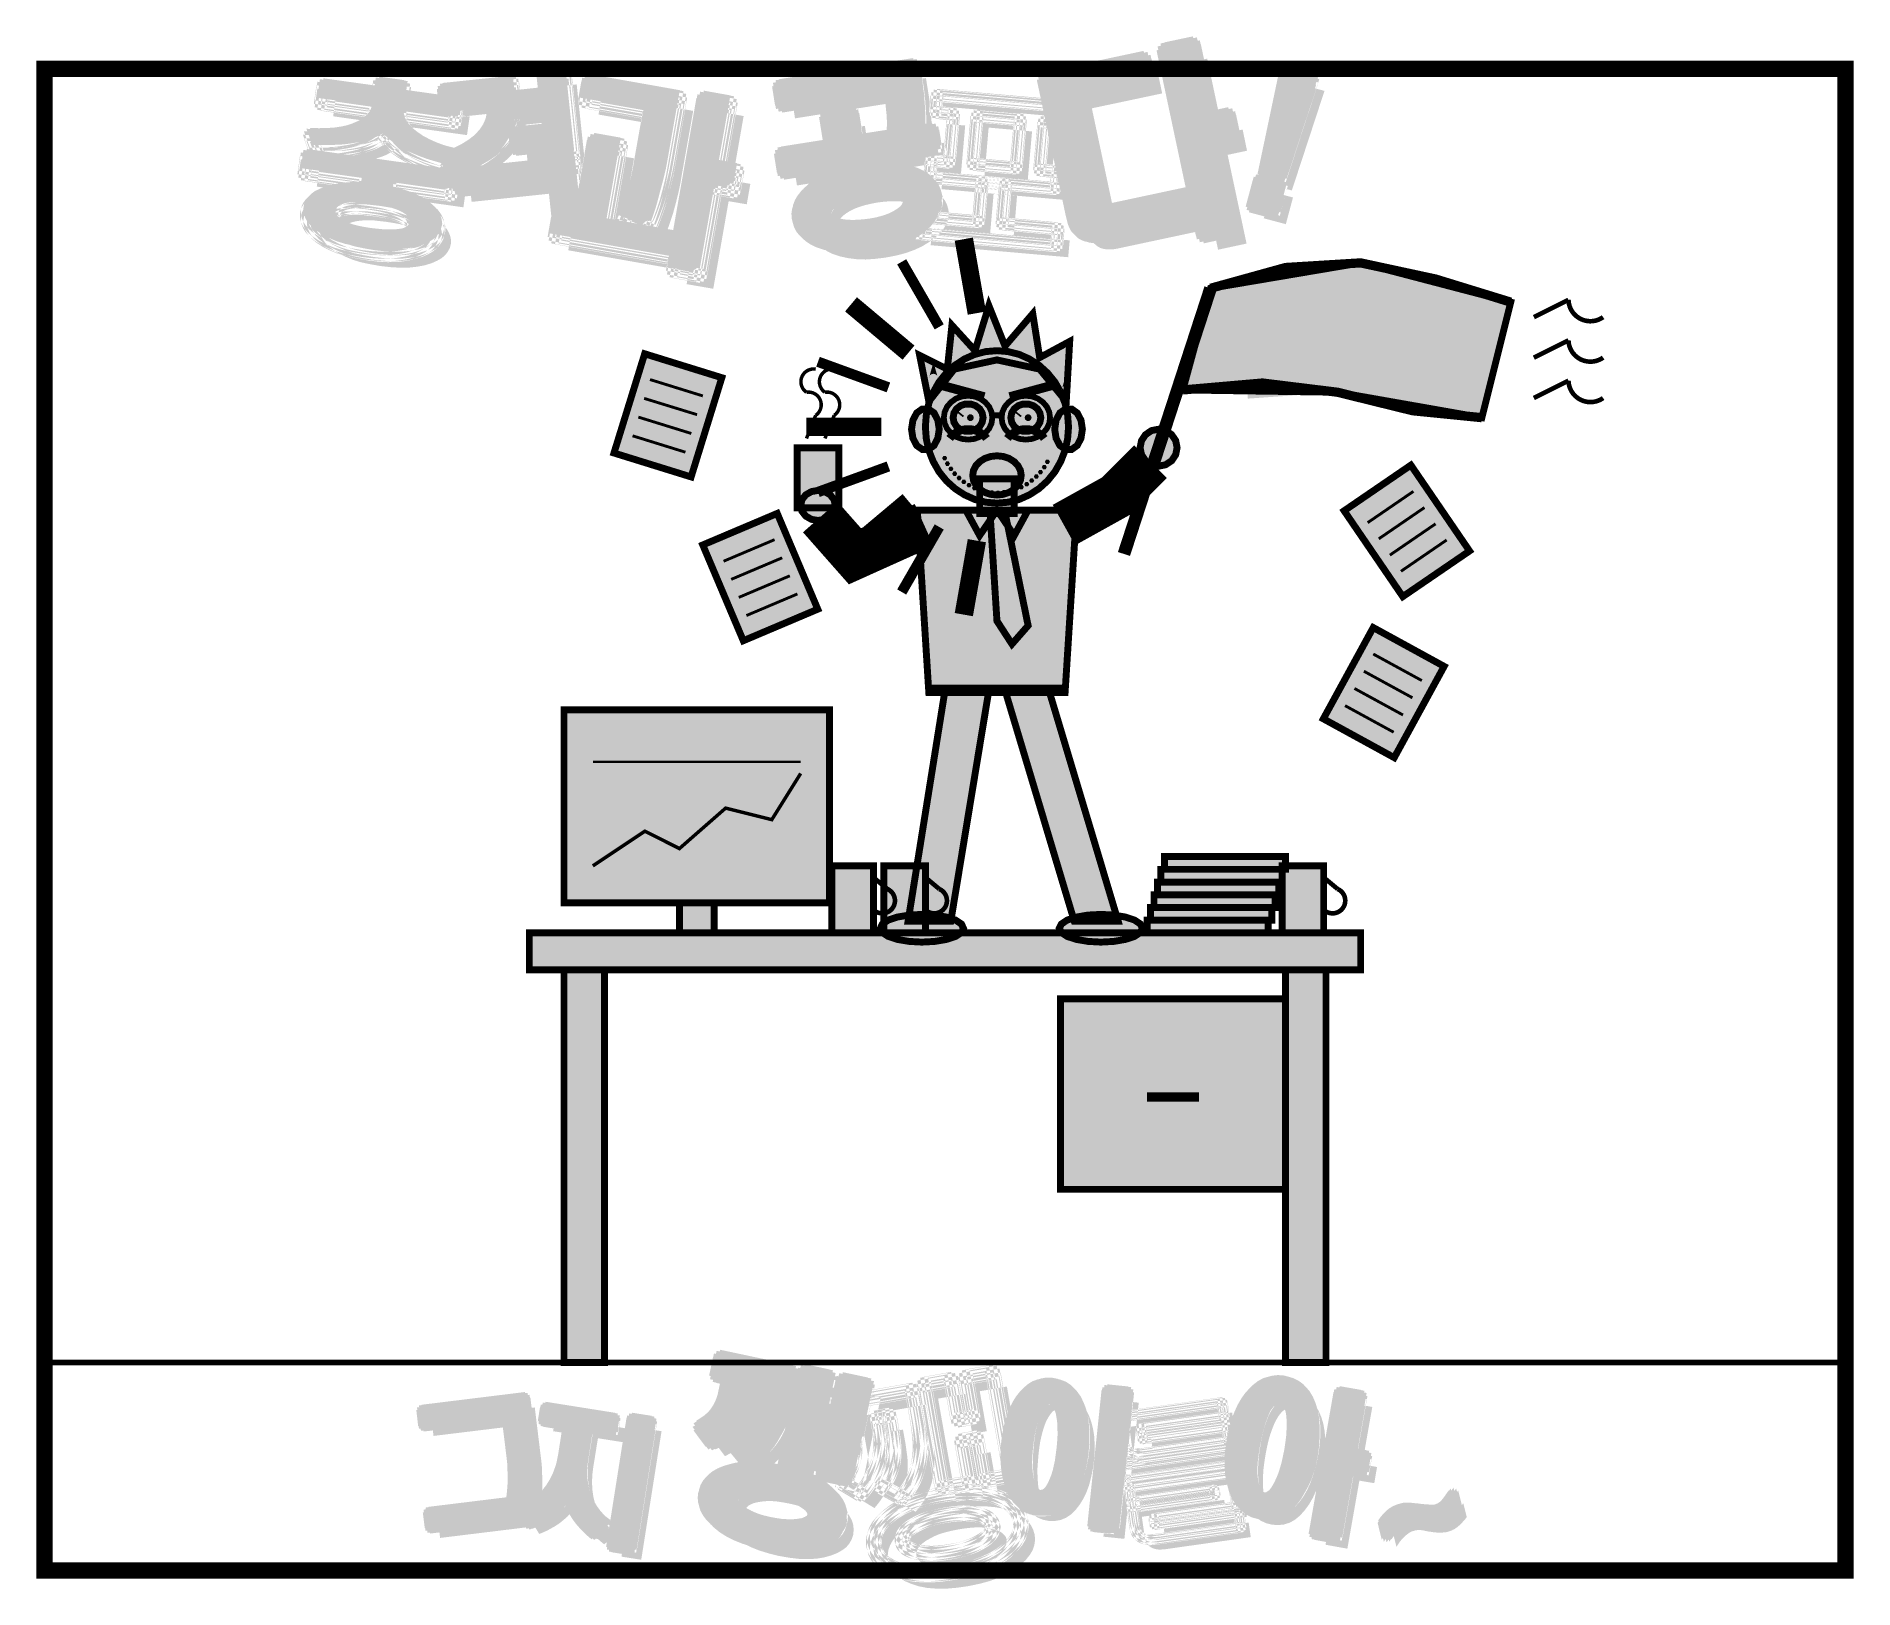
# Model space of a CAD drawing. Header units: millimetres. Extents: x 13 to 1587, y -16 to 1328.
import ezdxf

# ---------------------------------------------------------------- set-up
doc = ezdxf.new("R2010")
doc.units = ezdxf.units.MM
doc.layers.add('BC_데모', color=7, linetype='Continuous')

msp = doc.modelspace()

# ---------------------------------------------------------------- hatches: boundary and pattern name
at = {"layer": 'BC_데모', "true_color": 0x141414}
for points in [[(966, 1312.1), (880.5, 1293.9), (905.6, 1175.7), (906.4, 1172.6), (907.4, 1169.8), (908.6, 1167.5), (910, 1165.4), (911.8, 1163.6), (913.7, 1162.1), (916, 1160.9), (918.5, 1160), (921.4, 1159.6), (924.3, 1159.5), (927.6, 1159.7), (931.1, 1160.3), (1014.2, 1177.9), (1018.1, 1159.3), (1042.8, 1164.5), (1026.4, 1241.4), (1043.2, 1245), (1039.4, 1263.3), (1022.5, 1259.7), (1008.7, 1324.6), (984.1, 1319.4), (1010.4, 1195.7), (930.7, 1178.8), (908.8, 1281.7), (969.7, 1294.6)], [(968.5, 1314.6), (883, 1296.4), (908.1, 1178.2), (908.9, 1175.1), (909.9, 1172.4), (911.1, 1170), (912.6, 1167.9), (914.3, 1166.2), (916.2, 1164.7), (918.6, 1163.4), (921, 1162.5), (923.9, 1162.1), (926.9, 1162.1), (930.1, 1162.2), (933.7, 1162.8), (1016.7, 1180.5), (1020.7, 1161.8), (1045.3, 1167), (1029, 1243.9), (1045.8, 1247.5), (1041.9, 1265.8), (1025.1, 1262.3), (1011.3, 1327.2), (986.6, 1321.9), (1012.9, 1198.3), (933.2, 1181.3), (911.3, 1284.2), (972.3, 1297.1)], [(972, 1315.5), (886.4, 1297.3), (911.6, 1179.2), (912.4, 1176), (913.3, 1173.3), (914.5, 1170.9), (916, 1168.8), (917.8, 1167.1), (919.7, 1165.6), (922, 1164.3), (924.5, 1163.5), (927.3, 1163), (930.3, 1163), (933.6, 1163.1), (937.1, 1163.7), (1020.2, 1181.4), (1024.1, 1162.7), (1048.8, 1168), (1032.4, 1244.9), (1049.2, 1248.4), (1045.3, 1266.8), (1028.5, 1263.2), (1014.7, 1328.1), (990.1, 1322.9), (1016.4, 1199.2), (936.7, 1182.2), (914.8, 1285.1), (975.7, 1298.1)], [(975.4, 1314.6), (889.9, 1296.4), (915, 1178.2), (915.8, 1175.1), (916.8, 1172.4), (918, 1170), (919.5, 1167.9), (921.2, 1166.2), (923.1, 1164.7), (925.5, 1163.4), (927.9, 1162.5), (930.8, 1162.1), (933.8, 1162.1), (937, 1162.2), (940.6, 1162.8), (1023.6, 1180.5), (1027.6, 1161.8), (1052.2, 1167), (1035.9, 1243.9), (1052.7, 1247.5), (1048.8, 1265.8), (1032, 1262.3), (1018.2, 1327.2), (993.5, 1321.9), (1019.8, 1198.3), (940.1, 1181.3), (918.2, 1284.2), (979.2, 1297.1)], [(978, 1312.1), (892.4, 1293.9), (917.5, 1175.7), (918.4, 1172.6), (919.3, 1169.8), (920.5, 1167.5), (922, 1165.4), (923.8, 1163.6), (925.6, 1162.1), (928, 1160.9), (930.4, 1160), (933.3, 1159.6), (936.3, 1159.5), (939.6, 1159.7), (943.1, 1160.3), (1026.1, 1177.9), (1030.1, 1159.3), (1054.7, 1164.5), (1038.4, 1241.4), (1055.2, 1245), (1051.3, 1263.3), (1034.5, 1259.7), (1020.7, 1324.6), (996.1, 1319.4), (1022.4, 1195.7), (942.6, 1178.8), (920.8, 1281.7), (981.7, 1294.6)], [(965.1, 1308.6), (879.5, 1290.4), (904.7, 1172.3), (905.5, 1169.1), (906.4, 1166.4), (907.6, 1164), (909.1, 1161.9), (910.9, 1160.2), (912.8, 1158.7), (915.1, 1157.4), (917.6, 1156.6), (920.4, 1156.1), (923.4, 1156.1), (926.7, 1156.2), (930.2, 1156.8), (1013.3, 1174.5), (1017.2, 1155.8), (1041.9, 1161.1), (1025.5, 1238), (1042.3, 1241.5), (1038.4, 1259.9), (1021.6, 1256.3), (1007.8, 1321.2), (983.2, 1316), (1009.5, 1192.3), (929.8, 1175.3), (907.9, 1278.2), (968.8, 1291.2)], [(966, 1305.2), (880.5, 1287), (905.6, 1168.8), (906.4, 1165.7), (907.4, 1162.9), (908.6, 1160.6), (910, 1158.5), (911.8, 1156.7), (913.7, 1155.2), (916, 1154), (918.5, 1153.1), (921.4, 1152.7), (924.3, 1152.6), (927.6, 1152.8), (931.1, 1153.4), (1014.2, 1171), (1018.1, 1152.4), (1042.8, 1157.6), (1026.4, 1234.5), (1043.2, 1238.1), (1039.4, 1256.4), (1022.5, 1252.8), (1008.7, 1317.7), (984.1, 1312.5), (1010.4, 1188.8), (930.7, 1171.9), (908.8, 1274.8), (969.7, 1287.7)], [(968.5, 1302.7), (883, 1284.5), (908.1, 1166.3), (908.9, 1163.2), (909.9, 1160.4), (911.1, 1158.1), (912.6, 1155.9), (914.3, 1154.2), (916.2, 1152.7), (918.6, 1151.5), (921, 1150.6), (923.9, 1150.2), (926.9, 1150.1), (930.1, 1150.3), (933.7, 1150.8), (1016.7, 1168.5), (1020.7, 1149.9), (1045.3, 1155.1), (1029, 1232), (1045.8, 1235.6), (1041.9, 1253.9), (1025.1, 1250.3), (1011.3, 1315.2), (986.6, 1310), (1012.9, 1186.3), (933.2, 1169.4), (911.3, 1272.2), (972.3, 1285.2)], [(972, 1301.7), (886.4, 1283.5), (911.6, 1165.4), (912.4, 1162.2), (913.3, 1159.5), (914.5, 1157.1), (916, 1155), (917.8, 1153.3), (919.7, 1151.8), (922, 1150.5), (924.5, 1149.7), (927.3, 1149.2), (930.3, 1149.2), (933.6, 1149.3), (937.1, 1149.9), (1020.2, 1167.6), (1024.1, 1148.9), (1048.8, 1154.2), (1032.4, 1231.1), (1049.2, 1234.6), (1045.3, 1253), (1028.5, 1249.4), (1014.7, 1314.3), (990.1, 1309.1), (1016.4, 1185.4), (936.7, 1168.4), (914.8, 1271.3), (975.7, 1284.3)], [(975.4, 1302.7), (889.9, 1284.5), (915, 1166.3), (915.8, 1163.2), (916.8, 1160.4), (918, 1158.1), (919.5, 1155.9), (921.2, 1154.2), (923.1, 1152.7), (925.5, 1151.5), (927.9, 1150.6), (930.8, 1150.2), (933.8, 1150.1), (937, 1150.3), (940.6, 1150.8), (1023.6, 1168.5), (1027.6, 1149.9), (1052.2, 1155.1), (1035.9, 1232), (1052.7, 1235.6), (1048.8, 1253.9), (1032, 1250.3), (1018.2, 1315.2), (993.5, 1310), (1019.8, 1186.3), (940.1, 1169.4), (918.2, 1272.2), (979.2, 1285.2)], [(978, 1305.2), (892.4, 1287), (917.5, 1168.8), (918.4, 1165.7), (919.3, 1162.9), (920.5, 1160.6), (922, 1158.5), (923.8, 1156.7), (925.6, 1155.2), (928, 1154), (930.4, 1153.1), (933.3, 1152.7), (936.3, 1152.6), (939.6, 1152.8), (943.1, 1153.4), (1026.1, 1171), (1030.1, 1152.4), (1054.7, 1157.6), (1038.4, 1234.5), (1055.2, 1238.1), (1051.3, 1256.4), (1034.5, 1252.8), (1020.7, 1317.7), (996.1, 1312.5), (1022.4, 1188.8), (942.6, 1171.9), (920.8, 1274.8), (981.7, 1287.7)], [(978.9, 1308.6), (893.3, 1290.4), (918.5, 1172.3), (919.3, 1169.1), (920.2, 1166.4), (921.4, 1164), (922.9, 1161.9), (924.7, 1160.2), (926.6, 1158.7), (928.9, 1157.4), (931.4, 1156.6), (934.2, 1156.1), (937.2, 1156.1), (940.5, 1156.2), (944, 1156.8), (1027.1, 1174.5), (1031, 1155.8), (1055.7, 1161.1), (1039.3, 1238), (1056.1, 1241.5), (1052.2, 1259.9), (1035.4, 1256.3), (1021.6, 1321.2), (997, 1316), (1023.3, 1192.3), (943.6, 1175.3), (921.7, 1278.2), (982.6, 1291.2)], [(825, 998), (824.4, 999.8), (822.9, 1000.9), (821.1, 1000.9), (819.6, 999.8), (819, 998), (819.6, 996.2), (821.1, 995.1), (822.9, 995.1), (824.4, 996.2)], [(875, 998), (874.4, 999.8), (872.9, 1000.9), (871.1, 1000.9), (869.6, 999.8), (869, 998), (869.6, 996.2), (871.1, 995.1), (872.9, 995.1), (874.4, 996.2)], [(816, 556), (814.2, 559.7), (809.1, 563.1), (801.2, 565.7), (791.1, 567.4), (780, 568), (768.9, 567.4), (758.8, 565.7), (750.9, 563.1), (745.8, 559.7), (744, 556), (745.8, 552.3), (750.9, 548.9), (758.8, 546.3), (768.9, 544.6), (780, 544), (791.1, 544.6), (801.2, 546.3), (809.1, 548.9), (814.2, 552.3)], [(971, 556), (969.2, 559.7), (964.1, 563.1), (956.2, 565.7), (946.1, 567.4), (935, 568), (923.9, 567.4), (913.8, 565.7), (905.9, 563.1), (900.8, 559.7), (899, 556), (900.8, 552.3), (905.9, 548.9), (913.8, 546.3), (923.9, 544.6), (935, 544), (946.1, 544.6), (956.2, 546.3), (964.1, 548.9), (969.2, 552.3)], [(447.2, 62.6), (436, 61.2), (436.5, 64.7), (437, 68.3), (437.4, 72), (437.6, 75.7), (437.9, 79.5), (438, 83.4), (438, 87.3), (437.8, 91.2), (437.7, 95), (437.5, 99), (437.1, 103.1), (436.6, 107.2), (431.4, 149.7), (342.1, 138.8), (343.7, 125), (415.8, 133.9), (420.1, 99.2), (420.5, 95.6), (420.9, 92), (421, 88.5), (421.1, 85), (421.2, 81.4), (421.2, 78), (421.1, 74.8), (420.9, 71.7), (420.6, 68.5), (420.3, 65.4), (419.9, 62.3), (419.5, 59.2), (347.7, 50.3), (349.4, 36.7), (448.9, 49)], [(447.9, 64.9), (436.6, 63.6), (437.1, 67), (437.6, 70.6), (438, 74.4), (438.2, 78), (438.5, 81.8), (438.6, 85.8), (438.6, 89.6), (438.5, 93.5), (438.3, 97.4), (438.1, 101.4), (437.7, 105.5), (437.2, 109.5), (432, 152.1), (342.7, 141.1), (344.4, 127.4), (416.5, 136.3), (420.7, 101.6), (421.2, 98), (421.5, 94.4), (421.7, 90.9), (421.8, 87.3), (421.8, 83.8), (421.8, 80.4), (421.7, 77.2), (421.5, 74.1), (421.2, 70.9), (421, 67.8), (420.5, 64.7), (420.1, 61.5), (348.4, 52.7), (350, 39.1), (449.6, 51.3)], [(447.9, 60.2), (436.6, 58.8), (437.1, 62.3), (437.6, 65.9), (438, 69.6), (438.2, 73.3), (438.5, 77.1), (438.6, 81), (438.6, 84.9), (438.5, 88.8), (438.3, 92.7), (438.1, 96.6), (437.7, 100.7), (437.2, 104.8), (432, 147.3), (342.7, 136.4), (344.4, 122.7), (416.5, 131.5), (420.7, 96.9), (421.2, 93.3), (421.5, 89.6), (421.7, 86.1), (421.8, 82.6), (421.8, 79.1), (421.8, 75.6), (421.7, 72.4), (421.5, 69.3), (421.2, 66.1), (421, 63), (420.5, 59.9), (420.1, 56.8), (348.4, 48), (350, 34.4), (449.6, 46.6)], [(449.6, 66.7), (438.3, 65.3), (438.9, 68.8), (439.4, 72.4), (439.7, 76.1), (440, 79.8), (440.2, 83.6), (440.3, 87.5), (440.3, 91.4), (440.2, 95.3), (440.1, 99.1), (439.8, 103.1), (439.5, 107.2), (439, 111.3), (433.7, 153.8), (344.4, 142.9), (346.1, 129.2), (418.2, 138), (422.5, 103.4), (422.9, 99.8), (423.2, 96.1), (423.4, 92.6), (423.5, 89.1), (423.6, 85.6), (423.5, 82.1), (423.4, 78.9), (423.2, 75.8), (422.9, 72.6), (422.7, 69.5), (422.3, 66.4), (421.8, 63.3), (350.1, 54.5), (351.8, 40.9), (451.3, 53.1)], [(449.6, 58.5), (438.3, 57.1), (438.9, 60.6), (439.4, 64.2), (439.7, 67.9), (440, 71.6), (440.2, 75.4), (440.3, 79.3), (440.3, 83.2), (440.2, 87), (440.1, 90.9), (439.8, 94.9), (439.5, 99), (439, 103.1), (433.7, 145.6), (344.4, 134.6), (346.1, 120.9), (418.2, 129.8), (422.5, 95.1), (422.9, 91.5), (423.2, 87.9), (423.4, 84.4), (423.5, 80.9), (423.6, 77.3), (423.5, 73.9), (423.4, 70.7), (423.2, 67.6), (422.9, 64.4), (422.7, 61.3), (422.3, 58.2), (421.8, 55), (350.1, 46.2), (351.8, 32.6), (451.3, 44.9)], [(452, 67.3), (440.7, 65.9), (441.2, 69.4), (441.7, 73), (442.1, 76.7), (442.4, 80.4), (442.6, 84.2), (442.7, 88.1), (442.7, 92), (442.6, 95.9), (442.5, 99.8), (442.2, 103.8), (441.8, 107.8), (441.3, 111.9), (436.1, 154.5), (346.8, 143.5), (348.5, 129.8), (420.6, 138.6), (424.8, 104), (425.3, 100.4), (425.6, 96.8), (425.8, 93.3), (425.9, 89.7), (426, 86.2), (425.9, 82.8), (425.8, 79.6), (425.6, 76.5), (425.3, 73.2), (425.1, 70.2), (424.6, 67), (424.2, 63.9), (352.5, 55.1), (354.1, 41.5), (453.7, 53.7)], [(452, 57.8), (440.7, 56.4), (441.2, 59.9), (441.7, 63.5), (442.1, 67.2), (442.4, 70.9), (442.6, 74.7), (442.7, 78.6), (442.7, 82.5), (442.6, 86.4), (442.5, 90.3), (442.2, 94.3), (441.8, 98.3), (441.3, 102.4), (436.1, 145), (346.8, 134), (348.5, 120.3), (420.6, 129.1), (424.8, 94.5), (425.3, 90.9), (425.6, 87.3), (425.8, 83.8), (425.9, 80.2), (426, 76.7), (425.9, 73.3), (425.8, 70.1), (425.6, 67), (425.3, 63.7), (425.1, 60.7), (424.6, 57.5), (424.2, 54.4), (352.5, 45.6), (354.1, 32), (453.7, 44.2)], [(454.4, 66.7), (443.1, 65.3), (443.6, 68.8), (444.1, 72.4), (444.5, 76.1), (444.7, 79.8), (445, 83.6), (445.1, 87.5), (445.1, 91.4), (445, 95.3), (444.8, 99.1), (444.6, 103.1), (444.2, 107.2), (443.7, 111.3), (438.5, 153.8), (349.2, 142.9), (350.9, 129.2), (423, 138), (427.2, 103.4), (427.6, 99.8), (428, 96.1), (428.2, 92.6), (428.3, 89.1), (428.3, 85.6), (428.3, 82.1), (428.2, 78.9), (428, 75.8), (427.7, 72.6), (427.5, 69.5), (427, 66.4), (426.6, 63.3), (354.8, 54.5), (356.5, 40.9), (456, 53.1)], [(454.4, 58.5), (443.1, 57.1), (443.6, 60.6), (444.1, 64.2), (444.5, 67.9), (444.7, 71.6), (445, 75.4), (445.1, 79.3), (445.1, 83.2), (445, 87), (444.8, 90.9), (444.6, 94.9), (444.2, 99), (443.7, 103.1), (438.5, 145.6), (349.2, 134.6), (350.9, 120.9), (423, 129.8), (427.2, 95.1), (427.6, 91.5), (428, 87.9), (428.2, 84.4), (428.3, 80.9), (428.3, 77.3), (428.3, 73.9), (428.2, 70.7), (428, 67.6), (427.7, 64.4), (427.5, 61.3), (427, 58.2), (426.6, 55), (354.8, 46.2), (356.5, 32.6), (456, 44.9)], [(456.1, 64.9), (444.8, 63.6), (445.3, 67), (445.8, 70.6), (446.2, 74.4), (446.5, 78), (446.7, 81.8), (446.8, 85.8), (446.8, 89.6), (446.7, 93.5), (446.6, 97.4), (446.3, 101.4), (445.9, 105.5), (445.4, 109.5), (440.2, 152.1), (350.9, 141.1), (352.6, 127.4), (424.7, 136.3), (428.9, 101.6), (429.4, 98), (429.7, 94.4), (429.9, 90.9), (430, 87.3), (430.1, 83.8), (430, 80.4), (429.9, 77.2), (429.7, 74.1), (429.4, 70.9), (429.2, 67.8), (428.8, 64.7), (428.3, 61.5), (356.6, 52.7), (358.3, 39.1), (457.8, 51.3)], [(456.1, 60.2), (444.8, 58.8), (445.3, 62.3), (445.8, 65.9), (446.2, 69.6), (446.5, 73.3), (446.7, 77.1), (446.8, 81), (446.8, 84.9), (446.7, 88.8), (446.6, 92.7), (446.3, 96.6), (445.9, 100.7), (445.4, 104.8), (440.2, 147.3), (350.9, 136.4), (352.6, 122.7), (424.7, 131.5), (428.9, 96.9), (429.4, 93.3), (429.7, 89.6), (429.9, 86.1), (430, 82.6), (430.1, 79.1), (430, 75.6), (429.9, 72.4), (429.7, 69.3), (429.4, 66.1), (429.2, 63), (428.8, 59.9), (428.3, 56.8), (356.6, 48), (358.3, 34.4), (457.8, 46.6)], [(456.7, 62.6), (445.5, 61.2), (446, 64.7), (446.5, 68.3), (446.9, 72), (447.1, 75.7), (447.4, 79.5), (447.5, 83.4), (447.5, 87.3), (447.3, 91.2), (447.2, 95), (447, 99), (446.6, 103.1), (446.1, 107.2), (440.9, 149.7), (351.6, 138.8), (353.2, 125), (425.3, 133.9), (429.6, 99.2), (430, 95.6), (430.4, 92), (430.5, 88.5), (430.6, 85), (430.7, 81.4), (430.7, 78), (430.6, 74.8), (430.4, 71.7), (430.1, 68.5), (429.8, 65.4), (429.4, 62.3), (429, 59.2), (357.2, 50.3), (358.9, 36.7), (458.4, 49)], [(1235.6, 66.9), (1233.5, 64), (1232.3, 62.2), (1231.2, 60.7), (1230.3, 59.4), (1229.3, 58.3), (1228.6, 57.4), (1227.8, 56.6), (1226.7, 55.6), (1225.6, 54.9), (1224.5, 54.1), (1223.1, 53.5), (1221.7, 52.9), (1220.2, 52.6), (1219.6, 52.4), (1218.6, 52.3), (1217.7, 52.3), (1216.5, 52.2), (1215.2, 52.3), (1213.9, 52.4), (1212.9, 52.4), (1211.8, 52.5), (1210.6, 52.7), (1209, 52.8), (1207.3, 53), (1205.5, 53.2), (1203.6, 53.4), (1202, 53.6), (1200.6, 53.7), (1199.3, 53.9), (1198.2, 54), (1197.3, 54), (1196.1, 54), (1194.9, 54.1), (1193.8, 54), (1193, 54), (1192.1, 53.9), (1191.6, 53.8), (1189.9, 53.3), (1188.1, 52.6), (1186.6, 52), (1185, 51.3), (1183.6, 50.4), (1182.1, 49.5), (1180.8, 48.4), (1179.4, 47.2), (1178.2, 45.8), (1177, 44.4), (1175.8, 42.8), (1174.7, 41.2), (1177.7, 29), (1179, 31.1), (1180.3, 33), (1181.6, 34.6), (1182.9, 36.1), (1184.3, 37.6), (1185.5, 38.7), (1186.9, 39.8), (1188.2, 40.7), (1189.4, 41.5), (1190.8, 42.2), (1192.3, 42.7), (1193.6, 43.2), (1194.3, 43.3), (1195, 43.4), (1195.7, 43.6), (1196.4, 43.6), (1197.1, 43.7), (1197.9, 43.6), (1198.7, 43.6), (1199.6, 43.4), (1200.6, 43.3), (1201.6, 43.1), (1202.6, 42.9), (1203.6, 42.6), (1205.6, 42.3), (1207.4, 42), (1209.2, 41.7), (1210.8, 41.5), (1212.3, 41.4), (1213.8, 41.3), (1215.2, 41.3), (1216.7, 41.3), (1218.1, 41.4), (1219.5, 41.5), (1220.9, 41.7), (1222.1, 42.1), (1223.7, 42.6), (1225.2, 43.1), (1226.5, 43.8), (1228.1, 44.5), (1229.4, 45.4), (1230.7, 46.4), (1232, 47.4), (1233.4, 48.7), (1234.6, 50), (1236, 51.5), (1237.3, 53.1), (1238.6, 54.9)], [(1236.3, 69.3), (1234.1, 66.3), (1233, 64.6), (1231.9, 63.1), (1230.9, 61.8), (1229.9, 60.7), (1229.2, 59.8), (1228.4, 59), (1227.4, 58), (1226.2, 57.2), (1225.1, 56.5), (1223.8, 55.9), (1222.4, 55.3), (1220.9, 54.9), (1220.2, 54.8), (1219.3, 54.7), (1218.3, 54.7), (1217.1, 54.6), (1215.9, 54.7), (1214.5, 54.8), (1213.6, 54.8), (1212.4, 54.9), (1211.2, 55.1), (1209.6, 55.2), (1208, 55.4), (1206.1, 55.6), (1204.3, 55.8), (1202.6, 56), (1201.3, 56.1), (1199.9, 56.2), (1198.8, 56.3), (1198, 56.4), (1196.7, 56.4), (1195.5, 56.5), (1194.5, 56.3), (1193.6, 56.4), (1192.8, 56.3), (1192.2, 56.1), (1190.5, 55.7), (1188.7, 55), (1187.2, 54.4), (1185.6, 53.6), (1184.2, 52.8), (1182.8, 51.8), (1181.5, 50.8), (1180.1, 49.6), (1178.9, 48.2), (1177.6, 46.8), (1176.5, 45.2), (1175.3, 43.6), (1178.3, 31.4), (1179.6, 33.4), (1181, 35.3), (1182.3, 37), (1183.6, 38.5), (1184.9, 39.9), (1186.2, 41.1), (1187.5, 42.2), (1188.8, 43.1), (1190.1, 43.9), (1191.5, 44.6), (1192.9, 45.1), (1194.3, 45.5), (1194.9, 45.7), (1195.6, 45.8), (1196.3, 45.9), (1197, 46), (1197.8, 46), (1198.5, 46), (1199.3, 46), (1200.2, 45.8), (1201.2, 45.7), (1202.2, 45.5), (1203.3, 45.2), (1204.3, 45), (1206.2, 44.6), (1208.1, 44.4), (1209.8, 44.1), (1211.4, 43.9), (1212.9, 43.8), (1214.4, 43.7), (1215.8, 43.7), (1217.3, 43.7), (1218.7, 43.8), (1220.1, 43.9), (1221.5, 44.1), (1222.8, 44.4), (1224.3, 44.9), (1225.8, 45.4), (1227.2, 46.1), (1228.7, 46.9), (1230, 47.8), (1231.4, 48.7), (1232.7, 49.8), (1234, 51.1), (1235.3, 52.4), (1236.6, 53.9), (1237.9, 55.4), (1239.3, 57.2)], [(1236.3, 64.5), (1234.1, 61.6), (1233, 59.8), (1231.9, 58.4), (1230.9, 57), (1229.9, 56), (1229.2, 55.1), (1228.4, 54.3), (1227.4, 53.3), (1226.2, 52.5), (1225.1, 51.7), (1223.8, 51.2), (1222.4, 50.6), (1220.9, 50.2), (1220.2, 50), (1219.3, 49.9), (1218.3, 49.9), (1217.1, 49.9), (1215.9, 49.9), (1214.5, 50.1), (1213.6, 50.1), (1212.4, 50.1), (1211.2, 50.3), (1209.6, 50.4), (1208, 50.6), (1206.1, 50.9), (1204.3, 51), (1202.6, 51.2), (1201.3, 51.3), (1199.9, 51.5), (1198.8, 51.6), (1198, 51.6), (1196.7, 51.7), (1195.5, 51.7), (1194.5, 51.6), (1193.6, 51.6), (1192.8, 51.5), (1192.2, 51.4), (1190.5, 51), (1188.7, 50.3), (1187.2, 49.7), (1185.6, 48.9), (1184.2, 48.1), (1182.8, 47.1), (1181.5, 46), (1180.1, 44.9), (1178.9, 43.5), (1177.6, 42.1), (1176.5, 40.5), (1175.3, 38.8), (1178.3, 26.7), (1179.6, 28.7), (1181, 30.6), (1182.3, 32.2), (1183.6, 33.8), (1184.9, 35.2), (1186.2, 36.4), (1187.5, 37.4), (1188.8, 38.3), (1190.1, 39.1), (1191.5, 39.8), (1192.9, 40.3), (1194.3, 40.8), (1194.9, 41), (1195.6, 41), (1196.3, 41.2), (1197, 41.2), (1197.8, 41.3), (1198.5, 41.2), (1199.3, 41.2), (1200.2, 41.1), (1201.2, 40.9), (1202.2, 40.7), (1203.3, 40.5), (1204.3, 40.3), (1206.2, 39.9), (1208.1, 39.6), (1209.8, 39.4), (1211.4, 39.2), (1212.9, 39), (1214.4, 38.9), (1215.8, 38.9), (1217.3, 38.9), (1218.7, 39), (1220.1, 39.1), (1221.5, 39.4), (1222.8, 39.7), (1224.3, 40.2), (1225.8, 40.7), (1227.2, 41.4), (1228.7, 42.1), (1230, 43.1), (1231.4, 44), (1232.7, 45), (1234, 46.4), (1235.3, 47.6), (1236.6, 49.2), (1237.9, 50.7), (1239.3, 52.5)], [(1238, 71), (1235.8, 68.1), (1234.7, 66.3), (1233.6, 64.9), (1232.6, 63.5), (1231.7, 62.4), (1230.9, 61.5), (1230.2, 60.7), (1229.1, 59.8), (1228, 59), (1226.8, 58.2), (1225.5, 57.7), (1224.1, 57.1), (1222.6, 56.7), (1221.9, 56.5), (1221, 56.4), (1220, 56.4), (1218.8, 56.3), (1217.6, 56.4), (1216.3, 56.5), (1215.3, 56.5), (1214.2, 56.6), (1212.9, 56.8), (1211.3, 56.9), (1209.7, 57.1), (1207.8, 57.3), (1206, 57.5), (1204.4, 57.7), (1203, 57.8), (1201.7, 58), (1200.5, 58.1), (1199.7, 58.1), (1198.5, 58.2), (1197.3, 58.2), (1196.2, 58.1), (1195.3, 58.1), (1194.5, 58), (1194, 57.9), (1192.3, 57.4), (1190.5, 56.8), (1189, 56.1), (1187.3, 55.4), (1186, 54.5), (1184.5, 53.6), (1183.2, 52.5), (1181.8, 51.3), (1180.6, 50), (1179.4, 48.6), (1178.2, 46.9), (1177, 45.3), (1180.1, 33.2), (1181.4, 35.2), (1182.7, 37.1), (1184, 38.7), (1185.3, 40.3), (1186.6, 41.7), (1187.9, 42.8), (1189.2, 43.9), (1190.6, 44.8), (1191.8, 45.6), (1193.2, 46.3), (1194.7, 46.8), (1196, 47.3), (1196.7, 47.4), (1197.4, 47.5), (1198.1, 47.7), (1198.8, 47.7), (1199.5, 47.8), (1200.2, 47.7), (1201.1, 47.7), (1202, 47.6), (1203, 47.4), (1204, 47.2), (1205, 47), (1206, 46.8), (1207.9, 46.4), (1209.8, 46.1), (1211.6, 45.8), (1213.2, 45.6), (1214.7, 45.5), (1216.1, 45.4), (1217.6, 45.4), (1219, 45.4), (1220.5, 45.5), (1221.9, 45.6), (1223.3, 45.9), (1224.5, 46.2), (1226.1, 46.7), (1227.5, 47.2), (1228.9, 47.9), (1230.4, 48.6), (1231.8, 49.5), (1233.1, 50.5), (1234.4, 51.5), (1235.8, 52.8), (1237, 54.1), (1238.3, 55.7), (1239.6, 57.2), (1241, 59)], [(1240.4, 71.7), (1238.2, 68.7), (1237.1, 67), (1236, 65.5), (1235, 64.2), (1234.1, 63.1), (1233.3, 62.2), (1232.6, 61.4), (1231.5, 60.4), (1230.3, 59.6), (1229.2, 58.9), (1227.9, 58.3), (1226.5, 57.7), (1225, 57.3), (1224.3, 57.2), (1223.4, 57), (1222.4, 57), (1221.2, 57), (1220, 57), (1218.6, 57.2), (1217.7, 57.2), (1216.6, 57.3), (1215.3, 57.4), (1213.7, 57.5), (1212.1, 57.7), (1210.2, 58), (1208.4, 58.1), (1206.8, 58.3), (1205.4, 58.5), (1204, 58.6), (1202.9, 58.7), (1202.1, 58.7), (1200.8, 58.8), (1199.6, 58.8), (1198.6, 58.7), (1197.7, 58.7), (1196.9, 58.6), (1196.3, 58.5), (1194.6, 58.1), (1192.9, 57.4), (1191.3, 56.8), (1189.7, 56), (1188.3, 55.2), (1186.9, 54.2), (1185.6, 53.2), (1184.2, 52), (1183, 50.6), (1181.8, 49.2), (1180.6, 47.6), (1179.4, 46), (1182.5, 33.8), (1183.8, 35.8), (1185.1, 37.7), (1186.4, 39.4), (1187.7, 40.9), (1189, 42.3), (1190.3, 43.5), (1191.6, 44.5), (1192.9, 45.5), (1194.2, 46.3), (1195.6, 47), (1197, 47.5), (1198.4, 47.9), (1199.1, 48.1), (1199.8, 48.1), (1200.4, 48.3), (1201.2, 48.4), (1201.9, 48.4), (1202.6, 48.4), (1203.5, 48.3), (1204.3, 48.2), (1205.3, 48.1), (1206.4, 47.8), (1207.4, 47.6), (1208.4, 47.4), (1210.3, 47), (1212.2, 46.8), (1213.9, 46.5), (1215.6, 46.3), (1217, 46.2), (1218.5, 46), (1220, 46), (1221.4, 46), (1222.8, 46.2), (1224.3, 46.3), (1225.6, 46.5), (1226.9, 46.8), (1228.5, 47.3), (1229.9, 47.8), (1231.3, 48.5), (1232.8, 49.2), (1234.1, 50.2), (1235.5, 51.1), (1236.8, 52.2), (1238.1, 53.5), (1239.4, 54.8), (1240.7, 56.3), (1242, 57.8), (1243.4, 59.6)], [(1242.8, 71), (1240.6, 68.1), (1239.5, 66.3), (1238.4, 64.9), (1237.4, 63.5), (1236.4, 62.4), (1235.7, 61.5), (1234.9, 60.7), (1233.9, 59.8), (1232.7, 59), (1231.6, 58.2), (1230.3, 57.7), (1228.8, 57.1), (1227.4, 56.7), (1226.7, 56.5), (1225.8, 56.4), (1224.8, 56.4), (1223.6, 56.3), (1222.4, 56.4), (1221, 56.5), (1220, 56.5), (1218.9, 56.6), (1217.7, 56.8), (1216.1, 56.9), (1214.5, 57.1), (1212.6, 57.3), (1210.8, 57.5), (1209.1, 57.7), (1207.8, 57.8), (1206.4, 58), (1205.3, 58.1), (1204.4, 58.1), (1203.2, 58.2), (1202, 58.2), (1201, 58.1), (1200.1, 58.1), (1199.3, 58), (1198.7, 57.9), (1197, 57.4), (1195.2, 56.8), (1193.7, 56.1), (1192.1, 55.4), (1190.7, 54.5), (1189.3, 53.6), (1188, 52.5), (1186.6, 51.3), (1185.3, 50), (1184.1, 48.6), (1183, 46.9), (1181.8, 45.3), (1184.8, 33.2), (1186.1, 35.2), (1187.5, 37.1), (1188.7, 38.7), (1190.1, 40.3), (1191.4, 41.7), (1192.7, 42.8), (1194, 43.9), (1195.3, 44.8), (1196.6, 45.6), (1198, 46.3), (1199.4, 46.8), (1200.7, 47.3), (1201.4, 47.4), (1202.1, 47.5), (1202.8, 47.7), (1203.5, 47.7), (1204.2, 47.8), (1205, 47.7), (1205.8, 47.7), (1206.7, 47.6), (1207.7, 47.4), (1208.7, 47.2), (1209.8, 47), (1210.8, 46.8), (1212.7, 46.4), (1214.6, 46.1), (1216.3, 45.8), (1217.9, 45.6), (1219.4, 45.5), (1220.9, 45.4), (1222.3, 45.4), (1223.8, 45.4), (1225.2, 45.5), (1226.6, 45.6), (1228, 45.9), (1229.3, 46.2), (1230.8, 46.7), (1232.3, 47.2), (1233.7, 47.9), (1235.2, 48.6), (1236.5, 49.5), (1237.9, 50.5), (1239.2, 51.5), (1240.5, 52.8), (1241.8, 54.1), (1243.1, 55.7), (1244.4, 57.2), (1245.8, 59)], [(1244.5, 69.3), (1242.3, 66.3), (1241.2, 64.6), (1240.1, 63.1), (1239.1, 61.8), (1238.2, 60.7), (1237.4, 59.8), (1236.7, 59), (1235.6, 58), (1234.5, 57.2), (1233.3, 56.5), (1232, 55.9), (1230.6, 55.3), (1229.1, 54.9), (1228.4, 54.8), (1227.5, 54.7), (1226.5, 54.7), (1225.3, 54.6), (1224.1, 54.7), (1222.7, 54.8), (1221.8, 54.8), (1220.7, 54.9), (1219.4, 55.1), (1217.8, 55.2), (1216.2, 55.4), (1214.3, 55.6), (1212.5, 55.8), (1210.9, 56), (1209.5, 56.1), (1208.1, 56.2), (1207, 56.3), (1206.2, 56.4), (1205, 56.4), (1203.7, 56.5), (1202.7, 56.3), (1201.8, 56.4), (1201, 56.3), (1200.4, 56.1), (1198.7, 55.7), (1197, 55), (1195.4, 54.4), (1193.8, 53.6), (1192.5, 52.8), (1191, 51.8), (1189.7, 50.8), (1188.3, 49.6), (1187.1, 48.2), (1185.9, 46.8), (1184.7, 45.2), (1183.5, 43.6), (1186.6, 31.4), (1187.9, 33.4), (1189.2, 35.3), (1190.5, 37), (1191.8, 38.5), (1193.1, 39.9), (1194.4, 41.1), (1195.7, 42.2), (1197.1, 43.1), (1198.3, 43.9), (1199.7, 44.6), (1201.1, 45.1), (1202.5, 45.5), (1203.2, 45.7), (1203.9, 45.8), (1204.6, 45.9), (1205.3, 46), (1206, 46), (1206.7, 46), (1207.6, 46), (1208.4, 45.8), (1209.4, 45.7), (1210.5, 45.5), (1211.5, 45.2), (1212.5, 45), (1214.4, 44.6), (1216.3, 44.4), (1218.1, 44.1), (1219.7, 43.9), (1221.1, 43.8), (1222.6, 43.7), (1224.1, 43.7), (1225.5, 43.7), (1226.9, 43.8), (1228.4, 43.9), (1229.8, 44.1), (1231, 44.4), (1232.6, 44.9), (1234, 45.4), (1235.4, 46.1), (1236.9, 46.9), (1238.3, 47.8), (1239.6, 48.7), (1240.9, 49.8), (1242.3, 51.1), (1243.5, 52.4), (1244.8, 53.9), (1246.1, 55.4), (1247.5, 57.2)], [(1244.5, 64.5), (1242.3, 61.6), (1241.2, 59.8), (1240.1, 58.4), (1239.1, 57), (1238.2, 56), (1237.4, 55.1), (1236.7, 54.3), (1235.6, 53.3), (1234.5, 52.5), (1233.3, 51.7), (1232, 51.2), (1230.6, 50.6), (1229.1, 50.2), (1228.4, 50), (1227.5, 49.9), (1226.5, 49.9), (1225.3, 49.9), (1224.1, 49.9), (1222.7, 50.1), (1221.8, 50.1), (1220.7, 50.1), (1219.4, 50.3), (1217.8, 50.4), (1216.2, 50.6), (1214.3, 50.9), (1212.5, 51), (1210.9, 51.2), (1209.5, 51.3), (1208.1, 51.5), (1207, 51.6), (1206.2, 51.6), (1205, 51.7), (1203.7, 51.7), (1202.7, 51.6), (1201.8, 51.6), (1201, 51.5), (1200.4, 51.4), (1198.7, 51), (1197, 50.3), (1195.4, 49.7), (1193.8, 48.9), (1192.5, 48.1), (1191, 47.1), (1189.7, 46), (1188.3, 44.9), (1187.1, 43.5), (1185.9, 42.1), (1184.7, 40.5), (1183.5, 38.8), (1186.6, 26.7), (1187.9, 28.7), (1189.2, 30.6), (1190.5, 32.2), (1191.8, 33.8), (1193.1, 35.2), (1194.4, 36.4), (1195.7, 37.4), (1197.1, 38.3), (1198.3, 39.1), (1199.7, 39.8), (1201.1, 40.3), (1202.5, 40.8), (1203.2, 41), (1203.9, 41), (1204.6, 41.2), (1205.3, 41.2), (1206, 41.3), (1206.7, 41.2), (1207.6, 41.2), (1208.4, 41.1), (1209.4, 40.9), (1210.5, 40.7), (1211.5, 40.5), (1212.5, 40.3), (1214.4, 39.9), (1216.3, 39.6), (1218.1, 39.4), (1219.7, 39.2), (1221.1, 39), (1222.6, 38.9), (1224.1, 38.9), (1225.5, 38.9), (1226.9, 39), (1228.4, 39.1), (1229.8, 39.4), (1231, 39.7), (1232.6, 40.2), (1234, 40.7), (1235.4, 41.4), (1236.9, 42.1), (1238.3, 43.1), (1239.6, 44), (1240.9, 45), (1242.3, 46.4), (1243.5, 47.6), (1244.8, 49.2), (1246.1, 50.7), (1247.5, 52.5)], [(1245.1, 66.9), (1243, 64), (1241.8, 62.2), (1240.7, 60.7), (1239.8, 59.4), (1238.8, 58.3), (1238.1, 57.4), (1237.3, 56.6), (1236.2, 55.6), (1235.1, 54.9), (1234, 54.1), (1232.6, 53.5), (1231.2, 52.9), (1229.7, 52.6), (1229.1, 52.4), (1228.1, 52.3), (1227.2, 52.3), (1226, 52.2), (1224.7, 52.3), (1223.4, 52.4), (1222.4, 52.4), (1221.3, 52.5), (1220.1, 52.7), (1218.5, 52.8), (1216.8, 53), (1215, 53.2), (1213.1, 53.4), (1211.5, 53.6), (1210.1, 53.7), (1208.8, 53.9), (1207.7, 54), (1206.8, 54), (1205.6, 54), (1204.4, 54.1), (1203.3, 54), (1202.5, 54), (1201.6, 53.9), (1201.1, 53.8), (1199.4, 53.3), (1197.6, 52.6), (1196.1, 52), (1194.5, 51.3), (1193.1, 50.4), (1191.6, 49.5), (1190.3, 48.4), (1188.9, 47.2), (1187.7, 45.8), (1186.5, 44.4), (1185.3, 42.8), (1184.2, 41.2), (1187.2, 29), (1188.5, 31.1), (1189.8, 33), (1191.1, 34.6), (1192.4, 36.1), (1193.8, 37.6), (1195, 38.7), (1196.4, 39.8), (1197.7, 40.7), (1198.9, 41.5), (1200.3, 42.2), (1201.8, 42.7), (1203.1, 43.2), (1203.8, 43.3), (1204.5, 43.4), (1205.2, 43.6), (1205.9, 43.6), (1206.6, 43.7), (1207.4, 43.6), (1208.2, 43.6), (1209.1, 43.4), (1210.1, 43.3), (1211.1, 43.1), (1212.1, 42.9), (1213.1, 42.6), (1215.1, 42.3), (1216.9, 42), (1218.7, 41.7), (1220.3, 41.5), (1221.8, 41.4), (1223.3, 41.3), (1224.7, 41.3), (1226.2, 41.3), (1227.6, 41.4), (1229, 41.5), (1230.4, 41.7), (1231.6, 42.1), (1233.2, 42.6), (1234.7, 43.1), (1236, 43.8), (1237.6, 44.5), (1238.9, 45.4), (1240.2, 46.4), (1241.5, 47.4), (1242.9, 48.7), (1244.1, 50), (1245.5, 51.5), (1246.8, 53.1), (1248.1, 54.9)], [(1238, 62.8), (1235.8, 59.8), (1234.7, 58.1), (1233.6, 56.6), (1232.6, 55.3), (1231.7, 54.2), (1230.9, 53.3), (1230.2, 52.5), (1229.1, 51.5), (1228, 50.8), (1226.8, 50), (1225.5, 49.4), (1224.1, 48.8), (1222.6, 48.5), (1221.9, 48.3), (1221, 48.2), (1220, 48.2), (1218.8, 48.1), (1217.6, 48.2), (1216.3, 48.3), (1215.3, 48.3), (1214.2, 48.4), (1212.9, 48.6), (1211.3, 48.7), (1209.7, 48.9), (1207.8, 49.1), (1206, 49.3), (1204.4, 49.5), (1203, 49.6), (1201.7, 49.8), (1200.5, 49.8), (1199.7, 49.9), (1198.5, 49.9), (1197.3, 50), (1196.2, 49.8), (1195.3, 49.9), (1194.5, 49.8), (1194, 49.6), (1192.3, 49.2), (1190.5, 48.5), (1189, 47.9), (1187.3, 47.1), (1186, 46.3), (1184.5, 45.4), (1183.2, 44.3), (1181.8, 43.1), (1180.6, 41.7), (1179.4, 40.3), (1178.2, 38.7), (1177, 37.1), (1180.1, 24.9), (1181.4, 26.9), (1182.7, 28.9), (1184, 30.5), (1185.3, 32), (1186.6, 33.5), (1187.9, 34.6), (1189.2, 35.7), (1190.6, 36.6), (1191.8, 37.4), (1193.2, 38.1), (1194.7, 38.6), (1196, 39), (1196.7, 39.2), (1197.4, 39.3), (1198.1, 39.4), (1198.8, 39.5), (1199.5, 39.6), (1200.2, 39.5), (1201.1, 39.5), (1202, 39.3), (1203, 39.2), (1204, 39), (1205, 38.8), (1206, 38.5), (1207.9, 38.2), (1209.8, 37.9), (1211.6, 37.6), (1213.2, 37.4), (1214.7, 37.3), (1216.1, 37.2), (1217.6, 37.2), (1219, 37.2), (1220.5, 37.3), (1221.9, 37.4), (1223.3, 37.6), (1224.5, 37.9), (1226.1, 38.5), (1227.5, 38.9), (1228.9, 39.6), (1230.4, 40.4), (1231.8, 41.3), (1233.1, 42.3), (1234.4, 43.3), (1235.8, 44.6), (1237, 45.9), (1238.3, 47.4), (1239.6, 49), (1241, 50.7)], [(1240.4, 62.2), (1238.2, 59.2), (1237.1, 57.5), (1236, 56), (1235, 54.7), (1234.1, 53.6), (1233.3, 52.7), (1232.6, 51.9), (1231.5, 50.9), (1230.3, 50.1), (1229.2, 49.4), (1227.9, 48.8), (1226.5, 48.2), (1225, 47.8), (1224.3, 47.7), (1223.4, 47.5), (1222.4, 47.5), (1221.2, 47.5), (1220, 47.5), (1218.6, 47.7), (1217.7, 47.7), (1216.6, 47.8), (1215.3, 47.9), (1213.7, 48), (1212.1, 48.2), (1210.2, 48.5), (1208.4, 48.6), (1206.8, 48.8), (1205.4, 49), (1204, 49.1), (1202.9, 49.2), (1202.1, 49.2), (1200.8, 49.3), (1199.6, 49.3), (1198.6, 49.2), (1197.7, 49.2), (1196.9, 49.1), (1196.3, 49), (1194.6, 48.6), (1192.9, 47.9), (1191.3, 47.3), (1189.7, 46.5), (1188.3, 45.7), (1186.9, 44.7), (1185.6, 43.7), (1184.2, 42.5), (1183, 41.1), (1181.8, 39.7), (1180.6, 38.1), (1179.4, 36.5), (1182.5, 24.3), (1183.8, 26.3), (1185.1, 28.2), (1186.4, 29.9), (1187.7, 31.4), (1189, 32.8), (1190.3, 34), (1191.6, 35), (1192.9, 36), (1194.2, 36.8), (1195.6, 37.5), (1197, 38), (1198.4, 38.4), (1199.1, 38.6), (1199.8, 38.6), (1200.4, 38.8), (1201.2, 38.9), (1201.9, 38.9), (1202.6, 38.9), (1203.5, 38.8), (1204.3, 38.7), (1205.3, 38.6), (1206.4, 38.3), (1207.4, 38.1), (1208.4, 37.9), (1210.3, 37.5), (1212.2, 37.3), (1213.9, 37), (1215.6, 36.8), (1217, 36.7), (1218.5, 36.5), (1220, 36.5), (1221.4, 36.5), (1222.8, 36.7), (1224.3, 36.8), (1225.6, 37), (1226.9, 37.3), (1228.5, 37.8), (1229.9, 38.3), (1231.3, 39), (1232.8, 39.7), (1234.1, 40.7), (1235.5, 41.6), (1236.8, 42.7), (1238.1, 44), (1239.4, 45.3), (1240.7, 46.8), (1242, 48.3), (1243.4, 50.1)], [(1242.8, 62.8), (1240.6, 59.8), (1239.5, 58.1), (1238.4, 56.6), (1237.4, 55.3), (1236.4, 54.2), (1235.7, 53.3), (1234.9, 52.5), (1233.9, 51.5), (1232.7, 50.8), (1231.6, 50), (1230.3, 49.4), (1228.8, 48.8), (1227.4, 48.5), (1226.7, 48.3), (1225.8, 48.2), (1224.8, 48.2), (1223.6, 48.1), (1222.4, 48.2), (1221, 48.3), (1220, 48.3), (1218.9, 48.4), (1217.7, 48.6), (1216.1, 48.7), (1214.5, 48.9), (1212.6, 49.1), (1210.8, 49.3), (1209.1, 49.5), (1207.8, 49.6), (1206.4, 49.8), (1205.3, 49.8), (1204.4, 49.9), (1203.2, 49.9), (1202, 50), (1201, 49.8), (1200.1, 49.9), (1199.3, 49.8), (1198.7, 49.6), (1197, 49.2), (1195.2, 48.5), (1193.7, 47.9), (1192.1, 47.1), (1190.7, 46.3), (1189.3, 45.4), (1188, 44.3), (1186.6, 43.1), (1185.3, 41.7), (1184.1, 40.3), (1183, 38.7), (1181.8, 37.1), (1184.8, 24.9), (1186.1, 26.9), (1187.5, 28.9), (1188.7, 30.5), (1190.1, 32), (1191.4, 33.5), (1192.7, 34.6), (1194, 35.7), (1195.3, 36.6), (1196.6, 37.4), (1198, 38.1), (1199.4, 38.6), (1200.7, 39), (1201.4, 39.2), (1202.1, 39.3), (1202.8, 39.4), (1203.5, 39.5), (1204.2, 39.6), (1205, 39.5), (1205.8, 39.5), (1206.7, 39.3), (1207.7, 39.2), (1208.7, 39), (1209.8, 38.8), (1210.8, 38.5), (1212.7, 38.2), (1214.6, 37.9), (1216.3, 37.6), (1217.9, 37.4), (1219.4, 37.3), (1220.9, 37.2), (1222.3, 37.2), (1223.8, 37.2), (1225.2, 37.3), (1226.6, 37.4), (1228, 37.6), (1229.3, 37.9), (1230.8, 38.5), (1232.3, 38.9), (1233.7, 39.6), (1235.2, 40.4), (1236.5, 41.3), (1237.9, 42.3), (1239.2, 43.3), (1240.5, 44.6), (1241.8, 45.9), (1243.1, 47.4), (1244.4, 49), (1245.8, 50.7)]]:
    msp.add_hatch(color=250, dxfattribs=at).paths.add_polyline_path(points)
h = msp.add_hatch(color=250, dxfattribs=at)
h.paths.add_polyline_path([(785.7, 1252.6), (774.2, 1250.8), (774.4, 1253.7), (774.5, 1256.9), (774.4, 1260.3), (774.5, 1263.8), (774.2, 1267.6), (774, 1271.6), (773.7, 1275.3), (773.5, 1278.8), (773.1, 1282.3), (772.7, 1286), (772.3, 1289.5), (771.7, 1293), (769.3, 1308.5), (653.3, 1290.1), (655.9, 1273.7), (749.5, 1288.5), (750.8, 1280.2), (751.3, 1277.2), (751.6, 1274.1), (751.9, 1271.2), (752.2, 1268.4), (752.5, 1265.6), (752.6, 1263), (752.8, 1260.1), (752.8, 1257.3), (752.7, 1254.6), (752.6, 1252.2), (752.6, 1249.7), (752.3, 1247.3), (720.3, 1242.2), (716.4, 1267.2), (694, 1263.6), (698, 1238.7), (654.9, 1231.9), (657.5, 1215.6), (788.3, 1236.3)])
h.paths.add_polyline_path([(726.9, 1200.7), (732.3, 1201.4), (737.6, 1201.8), (742.5, 1201.9), (747, 1201.7), (751.3, 1201.2), (755.1, 1200.2), (758.2, 1199.2), (760.9, 1197.9), (763, 1196.5), (764.6, 1194.9), (765.7, 1193.1), (766.4, 1191), (766.4, 1189), (765.9, 1186.9), (764.8, 1184.9), (763.3, 1182.8), (761.2, 1180.8), (758.5, 1178.8), (755.2, 1176.7), (751.3, 1174.8), (747, 1173.2), (742.3, 1171.9), (737.2, 1170.6), (731.8, 1169.6), (726.2, 1168.9), (721, 1168.5), (716.2, 1168.4), (711.7, 1168.6), (707.6, 1169.2), (703.7, 1170.1), (700.6, 1171.2), (698.1, 1172.5), (696, 1173.8), (694.5, 1175.5), (693.4, 1177.3), (692.8, 1179.4), (692.8, 1181.5), (693.2, 1183.6), (694.1, 1185.6), (695.7, 1187.6), (697.7, 1189.6), (700.3, 1191.5), (703.7, 1193.6), (707.4, 1195.5), (711.7, 1197.1), (716.3, 1198.4), (721.3, 1199.7)])
h.paths.add_polyline_path([(724.3, 1217.2), (715.4, 1215.5), (707.2, 1213.4), (699.8, 1210.7), (693, 1207.7), (687, 1204.2), (681.6, 1200.2), (677.6, 1196.3), (674.5, 1192.4), (672.2, 1188.3), (670.7, 1184.2), (670.1, 1180.1), (670.3, 1175.8), (671.4, 1171.6), (673.3, 1167.9), (676, 1164.5), (679.4, 1161.5), (683.5, 1158.7), (688.6, 1156.3), (694.8, 1154.1), (701.7, 1152.6), (709.1, 1151.8), (717, 1151.5), (725.5, 1152), (734.4, 1153.1), (743.3, 1154.9), (751.5, 1156.9), (758.9, 1159.7), (765.7, 1162.7), (771.7, 1166.3), (777.1, 1170.3), (781.2, 1174.2), (784.5, 1178.1), (786.8, 1182), (788.3, 1186.1), (788.9, 1190.3), (788.7, 1194.6), (787.6, 1198.7), (785.7, 1202.4), (783, 1205.9), (779.6, 1209.1), (775.3, 1211.8), (770.1, 1214.2), (763.7, 1216.3), (757, 1217.9), (749.6, 1218.6), (741.7, 1218.8), (733.2, 1218.3)])
h = msp.add_hatch(color=250, dxfattribs=at)
h.paths.add_polyline_path([(788.8, 1253.4), (777.3, 1251.6), (777.5, 1254.6), (777.6, 1257.7), (777.5, 1261.1), (777.6, 1264.7), (777.3, 1268.5), (777.1, 1272.5), (776.8, 1276.1), (776.6, 1279.7), (776.2, 1283.2), (775.8, 1286.8), (775.4, 1290.3), (774.8, 1293.8), (772.4, 1309.3), (656.4, 1291), (659, 1274.5), (752.6, 1289.3), (753.9, 1281), (754.4, 1278), (754.7, 1275), (755, 1272.1), (755.3, 1269.2), (755.6, 1266.4), (755.7, 1263.8), (755.9, 1260.9), (755.9, 1258.1), (755.8, 1255.5), (755.7, 1253), (755.7, 1250.5), (755.4, 1248.1), (723.4, 1243.1), (719.5, 1268), (697.1, 1264.4), (701.1, 1239.5), (658, 1232.7), (660.6, 1216.4), (791.4, 1237.1)])
h.paths.add_polyline_path([(730, 1201.5), (735.4, 1202.3), (740.7, 1202.6), (745.6, 1202.8), (750.1, 1202.6), (754.4, 1202), (758.2, 1201.1), (761.3, 1200), (764, 1198.7), (766.1, 1197.4), (767.7, 1195.8), (768.8, 1193.9), (769.5, 1191.8), (769.5, 1189.8), (769, 1187.8), (767.9, 1185.7), (766.4, 1183.6), (764.3, 1181.6), (761.6, 1179.6), (758.3, 1177.5), (754.4, 1175.7), (750.1, 1174.1), (745.4, 1172.7), (740.3, 1171.4), (734.9, 1170.4), (729.3, 1169.7), (724.1, 1169.3), (719.3, 1169.2), (714.8, 1169.4), (710.7, 1170), (706.8, 1170.9), (703.7, 1172), (701.2, 1173.3), (699.1, 1174.7), (697.6, 1176.3), (696.5, 1178.1), (695.9, 1180.2), (695.9, 1182.4), (696.3, 1184.4), (697.2, 1186.4), (698.8, 1188.4), (700.8, 1190.4), (703.4, 1192.4), (706.8, 1194.5), (710.5, 1196.3), (714.8, 1197.9), (719.4, 1199.2), (724.4, 1200.5)])
h.paths.add_polyline_path([(727.4, 1218), (718.5, 1216.3), (710.3, 1214.2), (702.9, 1211.5), (696.1, 1208.6), (690.1, 1205), (684.7, 1201), (680.7, 1197.1), (677.6, 1193.2), (675.3, 1189.2), (673.8, 1185.1), (673.2, 1180.9), (673.4, 1176.6), (674.5, 1172.5), (676.4, 1168.7), (679.1, 1165.3), (682.5, 1162.3), (686.6, 1159.5), (691.7, 1157.1), (697.9, 1155), (704.8, 1153.4), (712.2, 1152.6), (720.1, 1152.3), (728.6, 1152.9), (737.5, 1154), (746.4, 1155.7), (754.6, 1157.8), (762, 1160.5), (768.8, 1163.6), (774.8, 1167.1), (780.2, 1171.1), (784.3, 1175), (787.6, 1178.9), (789.9, 1182.9), (791.4, 1187), (792, 1191.1), (791.8, 1195.4), (790.7, 1199.5), (788.8, 1203.3), (786.1, 1206.7), (782.7, 1209.9), (778.4, 1212.6), (773.2, 1215), (766.8, 1217.1), (760.1, 1218.7), (752.7, 1219.4), (744.8, 1219.7), (736.3, 1219.1)])
h = msp.add_hatch(color=250, dxfattribs=at)
h.paths.add_polyline_path([(791.9, 1252.6), (780.4, 1250.8), (780.6, 1253.7), (780.7, 1256.9), (780.6, 1260.3), (780.7, 1263.8), (780.4, 1267.6), (780.2, 1271.6), (779.9, 1275.3), (779.7, 1278.8), (779.3, 1282.3), (778.9, 1286), (778.5, 1289.5), (777.9, 1293), (775.5, 1308.5), (659.5, 1290.1), (662.1, 1273.7), (755.7, 1288.5), (757, 1280.2), (757.5, 1277.2), (757.8, 1274.1), (758.1, 1271.2), (758.4, 1268.4), (758.7, 1265.6), (758.8, 1263), (759, 1260.1), (759, 1257.3), (758.9, 1254.6), (758.8, 1252.2), (758.8, 1249.7), (758.5, 1247.3), (726.5, 1242.2), (722.6, 1267.2), (700.2, 1263.6), (704.2, 1238.7), (661.1, 1231.9), (663.7, 1215.6), (794.5, 1236.3)])
h.paths.add_polyline_path([(733.1, 1200.7), (738.5, 1201.4), (743.8, 1201.8), (748.7, 1201.9), (753.2, 1201.7), (757.5, 1201.2), (761.3, 1200.2), (764.4, 1199.2), (767.1, 1197.9), (769.2, 1196.5), (770.8, 1194.9), (771.9, 1193.1), (772.6, 1191), (772.6, 1189), (772.1, 1186.9), (771, 1184.9), (769.5, 1182.8), (767.4, 1180.8), (764.7, 1178.8), (761.4, 1176.7), (757.5, 1174.8), (753.2, 1173.2), (748.5, 1171.9), (743.4, 1170.6), (738, 1169.6), (732.4, 1168.9), (727.2, 1168.5), (722.4, 1168.4), (717.9, 1168.6), (713.8, 1169.2), (709.9, 1170.1), (706.8, 1171.2), (704.3, 1172.5), (702.2, 1173.8), (700.7, 1175.5), (699.6, 1177.3), (699, 1179.4), (699, 1181.5), (699.4, 1183.6), (700.3, 1185.6), (701.9, 1187.6), (703.9, 1189.6), (706.5, 1191.5), (709.9, 1193.6), (713.6, 1195.5), (717.9, 1197.1), (722.5, 1198.4), (727.5, 1199.7)])
h.paths.add_polyline_path([(730.5, 1217.2), (721.6, 1215.5), (713.4, 1213.4), (706, 1210.7), (699.2, 1207.7), (693.2, 1204.2), (687.8, 1200.2), (683.8, 1196.3), (680.7, 1192.4), (678.4, 1188.3), (676.9, 1184.2), (676.3, 1180.1), (676.5, 1175.8), (677.6, 1171.6), (679.5, 1167.9), (682.2, 1164.5), (685.6, 1161.5), (689.7, 1158.7), (694.8, 1156.3), (701, 1154.1), (707.9, 1152.6), (715.3, 1151.8), (723.2, 1151.5), (731.7, 1152), (740.6, 1153.1), (749.5, 1154.9), (757.7, 1156.9), (765.1, 1159.7), (771.9, 1162.7), (777.9, 1166.3), (783.3, 1170.3), (787.4, 1174.2), (790.7, 1178.1), (793, 1182), (794.5, 1186.1), (795.1, 1190.3), (794.9, 1194.6), (793.8, 1198.7), (791.9, 1202.4), (789.2, 1205.9), (785.8, 1209.1), (781.5, 1211.8), (776.3, 1214.2), (769.9, 1216.3), (763.2, 1217.9), (755.8, 1218.6), (747.9, 1218.8), (739.4, 1218.3)])
at = {"layer": 'BC_데모', "true_color": 0xffd90f}
msp.add_hatch(color=40, dxfattribs=at).paths.add_polyline_path([(972, 1308.6), (886.4, 1290.4), (911.6, 1172.3), (912.4, 1169.1), (913.3, 1166.4), (914.5, 1164), (916, 1161.9), (917.8, 1160.2), (919.7, 1158.7), (922, 1157.4), (924.5, 1156.6), (927.3, 1156.1), (930.3, 1156.1), (933.6, 1156.2), (937.1, 1156.8), (1020.2, 1174.5), (1024.1, 1155.8), (1048.8, 1161.1), (1032.4, 1238), (1049.2, 1241.5), (1045.3, 1259.9), (1028.5, 1256.3), (1014.7, 1321.2), (990.1, 1316), (1016.4, 1192.3), (936.7, 1175.3), (914.8, 1278.2), (975.7, 1291.2)])
at = {"layer": 'BC_데모', "true_color": 0xc81e1e}
msp.add_hatch(color=22, dxfattribs=at).paths.add_polyline_path([(984.4, 1296.2), (898.9, 1278), (924, 1159.8), (924.8, 1156.7), (925.8, 1154), (926.9, 1151.6), (928.4, 1149.5), (930.2, 1147.8), (932.1, 1146.3), (934.4, 1145), (936.9, 1144.2), (939.8, 1143.7), (942.7, 1143.7), (946, 1143.8), (949.5, 1144.4), (1032.6, 1162.1), (1036.5, 1143.4), (1061.2, 1148.7), (1044.8, 1225.5), (1061.6, 1229.1), (1057.8, 1247.4), (1040.9, 1243.9), (1027.1, 1308.8), (1002.5, 1303.5), (1028.8, 1179.9), (949.1, 1162.9), (927.2, 1265.8), (988.1, 1278.7)])
at = {"layer": 'BC_데모', "true_color": 0x141414}
h = msp.add_hatch(color=250, dxfattribs=at)
h.paths.add_polyline_path([(258.6, 1291), (256.3, 1274.9), (303.6, 1268.2), (302.7, 1265.1), (301.1, 1262.2), (298.7, 1259.5), (295.5, 1257), (291.4, 1254.7), (286.7, 1252.7), (281, 1250.8), (275, 1249.4), (268.4, 1248.4), (261.6, 1247.8), (254.5, 1247.8), (246.9, 1248.1), (252.1, 1234), (259.2, 1234), (266, 1234.2), (272.3, 1234.5), (278.2, 1235.2), (283.9, 1236.1), (289.1, 1237.1), (293.9, 1238.4), (298.3, 1239.9), (302.3, 1241.5), (305.8, 1243.4), (308.8, 1245.4), (311.5, 1247.7), (313.3, 1244.8), (315.6, 1242), (318.5, 1239.2), (321.8, 1236.6), (325.6, 1233.9), (329.7, 1231.4), (334.4, 1228.9), (339.5, 1226.6), (345.1, 1224.3), (351.1, 1222.1), (357.4, 1220.2), (364.3, 1218.2), (374.5, 1230.2), (367, 1232), (359.8, 1234), (353.4, 1236.4), (347.4, 1239.1), (341.8, 1242.1), (336.9, 1245.5), (332.9, 1248.7), (329.8, 1252), (327.4, 1255.3), (325.9, 1258.7), (325.2, 1261.9), (325.2, 1265.2), (372.2, 1258.6), (374.5, 1274.7), (327.4, 1281.3), (328.6, 1289.4), (307, 1292.4), (305.9, 1284.4)])
h.paths.add_polyline_path([(371.3, 1212), (244.3, 1229.8), (242.1, 1214), (295, 1206.6), (294.2, 1201), (286.9, 1201.3), (280.1, 1201), (273.9, 1200.4), (268.1, 1199.4), (262.8, 1197.9), (258.1, 1196), (254.2, 1194.1), (251.1, 1191.8), (248.5, 1189.2), (246.6, 1186.5), (245.1, 1183.5), (244.4, 1180.3), (244.3, 1176.8), (245, 1173.2), (246.5, 1169.7), (248.7, 1166.3), (251.8, 1163), (255.7, 1159.8), (260.9, 1156.4), (266.6, 1153.5), (273.2, 1150.7), (280.4, 1148.5), (288.5, 1146.8), (297.1, 1145.3), (306, 1144.3), (314.2, 1143.8), (321.9, 1143.9), (329, 1144.7), (335.6, 1145.9), (341.5, 1147.7), (346.2, 1149.8), (350.1, 1152), (353.3, 1154.7), (355.6, 1157.7), (357.3, 1160.9), (358.2, 1164.3), (358.4, 1167.6), (357.8, 1170.8), (356.6, 1174), (354.8, 1177.2), (352.4, 1180.3), (349.2, 1183.2), (345.2, 1186.3), (340.5, 1189.2), (335.2, 1191.8), (329.4, 1194.1), (323, 1196.2), (315.9, 1197.9), (316.7, 1203.5), (369.1, 1196.1)])
h.paths.add_polyline_path([(302.6, 1183.5), (308.2, 1182.6), (313.3, 1181.7), (317.8, 1180.6), (321.9, 1179.3), (325.6, 1178), (328.9, 1176.5), (331.3, 1175.1), (333.4, 1173.7), (334.8, 1172.1), (335.8, 1170.6), (336.3, 1169.1), (336.4, 1167.4), (335.9, 1166), (335, 1164.6), (333.6, 1163.5), (331.8, 1162.5), (329.5, 1161.7), (326.7, 1161), (323.2, 1160.5), (319.2, 1160.1), (314.9, 1160.1), (310.3, 1160.3), (305.1, 1160.7), (299.5, 1161.4), (294.1, 1162.3), (289, 1163.3), (284.4, 1164.4), (280.4, 1165.6), (276.7, 1167), (273.6, 1168.5), (271.1, 1169.9), (269.3, 1171.3), (267.7, 1172.7), (266.7, 1174.2), (266.3, 1175.8), (266.2, 1177.3), (266.7, 1178.8), (267.5, 1180.2), (268.9, 1181.4), (270.8, 1182.5), (273, 1183.3), (275.8, 1184), (279.3, 1184.5), (283.1, 1184.8), (287.4, 1184.9), (292.1, 1184.7), (297.2, 1184.1)])
h = msp.add_hatch(color=250, dxfattribs=at)
h.paths.add_polyline_path([(261.6, 1291.8), (259.3, 1275.7), (306.6, 1269), (305.7, 1265.9), (304.1, 1263), (301.7, 1260.3), (298.5, 1257.8), (294.4, 1255.5), (289.7, 1253.5), (284, 1251.6), (278, 1250.2), (271.4, 1249.2), (264.6, 1248.7), (257.5, 1248.6), (249.9, 1248.9), (255.1, 1234.8), (262.2, 1234.8), (269, 1235), (275.3, 1235.3), (281.2, 1236), (286.9, 1236.9), (292.1, 1237.9), (296.9, 1239.2), (301.3, 1240.7), (305.3, 1242.3), (308.8, 1244.2), (311.8, 1246.2), (314.5, 1248.5), (316.3, 1245.6), (318.6, 1242.9), (321.5, 1240.1), (324.8, 1237.4), (328.6, 1234.7), (332.7, 1232.2), (337.4, 1229.8), (342.5, 1227.4), (348.1, 1225.1), (354.1, 1222.9), (360.4, 1221), (367.3, 1219), (377.5, 1231), (370, 1232.8), (362.8, 1234.9), (356.4, 1237.2), (350.4, 1239.9), (344.8, 1242.9), (339.9, 1246.3), (335.9, 1249.5), (332.8, 1252.8), (330.4, 1256.1), (328.9, 1259.5), (328.2, 1262.7), (328.2, 1266), (375.2, 1259.4), (377.5, 1275.5), (330.4, 1282.1), (331.6, 1290.2), (310, 1293.2), (308.9, 1285.2)])
h.paths.add_polyline_path([(374.3, 1212.8), (247.3, 1230.6), (245.1, 1214.8), (298, 1207.4), (297.2, 1201.8), (289.9, 1202.1), (283.1, 1201.8), (276.9, 1201.2), (271.1, 1200.2), (265.8, 1198.7), (261.1, 1196.9), (257.2, 1194.9), (254.1, 1192.6), (251.5, 1190), (249.6, 1187.3), (248.1, 1184.3), (247.4, 1181.1), (247.3, 1177.6), (248, 1174), (249.5, 1170.5), (251.7, 1167.1), (254.8, 1163.8), (258.7, 1160.6), (263.9, 1157.2), (269.6, 1154.3), (276.2, 1151.5), (283.4, 1149.3), (291.5, 1147.6), (300.1, 1146.1), (309, 1145.1), (317.2, 1144.6), (324.9, 1144.7), (332, 1145.5), (338.6, 1146.7), (344.5, 1148.5), (349.2, 1150.6), (353.1, 1152.8), (356.3, 1155.5), (358.6, 1158.5), (360.3, 1161.7), (361.2, 1165.1), (361.4, 1168.4), (360.8, 1171.6), (359.6, 1174.8), (357.8, 1178), (355.4, 1181.1), (352.2, 1184), (348.2, 1187.2), (343.5, 1190), (338.2, 1192.6), (332.4, 1194.9), (326, 1197), (318.9, 1198.7), (319.7, 1204.3), (372.1, 1196.9)])
h.paths.add_polyline_path([(305.6, 1184.3), (311.2, 1183.4), (316.3, 1182.5), (320.8, 1181.4), (324.9, 1180.1), (328.6, 1178.8), (331.9, 1177.3), (334.3, 1175.9), (336.4, 1174.5), (337.8, 1172.9), (338.8, 1171.4), (339.3, 1169.9), (339.4, 1168.2), (338.9, 1166.8), (338, 1165.4), (336.6, 1164.3), (334.8, 1163.3), (332.5, 1162.5), (329.7, 1161.8), (326.2, 1161.3), (322.2, 1160.9), (317.9, 1160.9), (313.3, 1161.1), (308.1, 1161.6), (302.5, 1162.2), (297.1, 1163.1), (292, 1164.1), (287.4, 1165.2), (283.4, 1166.4), (279.7, 1167.8), (276.6, 1169.3), (274.1, 1170.7), (272.3, 1172.1), (270.7, 1173.5), (269.7, 1175), (269.3, 1176.6), (269.2, 1178.1), (269.7, 1179.6), (270.5, 1181), (271.9, 1182.2), (273.8, 1183.3), (276, 1184.1), (278.8, 1184.8), (282.3, 1185.3), (286.1, 1185.6), (290.4, 1185.7), (295.1, 1185.5), (300.2, 1184.9)])
h = msp.add_hatch(color=250, dxfattribs=at)
h.paths.add_polyline_path([(264.6, 1291), (262.3, 1274.9), (309.6, 1268.2), (308.7, 1265.1), (307.1, 1262.2), (304.7, 1259.5), (301.5, 1257), (297.4, 1254.7), (292.7, 1252.7), (287, 1250.8), (281, 1249.4), (274.4, 1248.4), (267.6, 1247.8), (260.5, 1247.8), (252.9, 1248.1), (258.1, 1234), (265.2, 1234), (272, 1234.2), (278.3, 1234.5), (284.2, 1235.2), (289.9, 1236.1), (295.1, 1237.1), (299.9, 1238.4), (304.3, 1239.9), (308.3, 1241.5), (311.8, 1243.4), (314.8, 1245.4), (317.5, 1247.7), (319.3, 1244.8), (321.6, 1242), (324.5, 1239.2), (327.8, 1236.6), (331.6, 1233.9), (335.7, 1231.4), (340.4, 1228.9), (345.5, 1226.6), (351.1, 1224.3), (357.1, 1222.1), (363.4, 1220.2), (370.3, 1218.2), (380.5, 1230.2), (373, 1232), (365.8, 1234), (359.4, 1236.4), (353.4, 1239.1), (347.8, 1242.1), (342.9, 1245.5), (338.9, 1248.7), (335.8, 1252), (333.4, 1255.3), (331.9, 1258.7), (331.2, 1261.9), (331.2, 1265.2), (378.2, 1258.6), (380.5, 1274.7), (333.4, 1281.3), (334.6, 1289.4), (313, 1292.4), (311.9, 1284.4)])
h.paths.add_polyline_path([(377.3, 1212), (250.3, 1229.8), (248.1, 1214), (301, 1206.6), (300.2, 1201), (292.9, 1201.3), (286.1, 1201), (279.9, 1200.4), (274.1, 1199.4), (268.8, 1197.9), (264.1, 1196), (260.2, 1194.1), (257.1, 1191.8), (254.5, 1189.2), (252.6, 1186.5), (251.1, 1183.5), (250.4, 1180.3), (250.3, 1176.8), (251, 1173.2), (252.5, 1169.7), (254.7, 1166.3), (257.8, 1163), (261.7, 1159.8), (266.9, 1156.4), (272.6, 1153.5), (279.2, 1150.7), (286.4, 1148.5), (294.5, 1146.8), (303.1, 1145.3), (312, 1144.3), (320.2, 1143.8), (327.9, 1143.9), (335, 1144.7), (341.6, 1145.9), (347.5, 1147.7), (352.2, 1149.8), (356.1, 1152), (359.3, 1154.7), (361.6, 1157.7), (363.3, 1160.9), (364.2, 1164.3), (364.4, 1167.6), (363.8, 1170.8), (362.6, 1174), (360.8, 1177.2), (358.4, 1180.3), (355.2, 1183.2), (351.2, 1186.3), (346.5, 1189.2), (341.2, 1191.8), (335.4, 1194.1), (329, 1196.2), (321.9, 1197.9), (322.7, 1203.5), (375.1, 1196.1)])
h.paths.add_polyline_path([(308.6, 1183.5), (314.2, 1182.6), (319.3, 1181.7), (323.8, 1180.6), (327.9, 1179.3), (331.6, 1178), (334.9, 1176.5), (337.3, 1175.1), (339.4, 1173.7), (340.8, 1172.1), (341.8, 1170.6), (342.3, 1169.1), (342.4, 1167.4), (341.9, 1166), (341, 1164.6), (339.6, 1163.5), (337.8, 1162.5), (335.5, 1161.7), (332.7, 1161), (329.2, 1160.5), (325.2, 1160.1), (320.9, 1160.1), (316.3, 1160.3), (311.1, 1160.7), (305.5, 1161.4), (300.1, 1162.3), (295, 1163.3), (290.4, 1164.4), (286.4, 1165.6), (282.7, 1167), (279.6, 1168.5), (277.1, 1169.9), (275.3, 1171.3), (273.7, 1172.7), (272.7, 1174.2), (272.3, 1175.8), (272.2, 1177.3), (272.7, 1178.8), (273.5, 1180.2), (274.9, 1181.4), (276.8, 1182.5), (279, 1183.3), (281.8, 1184), (285.3, 1184.5), (289.1, 1184.8), (293.4, 1184.9), (298.1, 1184.7), (303.2, 1184.1)])
h = msp.add_hatch(color=250, dxfattribs=at)
h.paths.add_polyline_path([(421.8, 1262), (421.8, 1261.4), (449.4, 1264.3), (451.1, 1247.6), (421.7, 1244.6), (423.2, 1230.1), (452.6, 1233.2), (453.8, 1221.8), (473.4, 1223.9), (465.8, 1296.2), (446.2, 1294.1), (447.8, 1278.9), (421.6, 1276.1), (420.3, 1288.7), (359.9, 1282.4), (361.4, 1267.8), (402.4, 1272.1), (402.9, 1266.6), (403, 1262), (402.4, 1257.7), (401.1, 1253.4), (399.1, 1249.1), (396.4, 1245), (392.9, 1241), (388.9, 1237.2), (384.4, 1233.8), (379.5, 1230.7), (374.2, 1227.9), (368.3, 1225.4), (362, 1223.3), (367.8, 1211.4), (375.8, 1214), (383.1, 1217.1), (389.9, 1220.3), (395.9, 1223.9), (401.5, 1227.8), (406.4, 1232.1), (410.5, 1236.4), (414.1, 1241.1), (416.9, 1245.9), (419.2, 1251.1), (420.8, 1256.4)])
h.paths.add_polyline_path([(373.4, 1208.9), (374.9, 1194.5), (455.8, 1203), (459.6, 1166.9), (479.2, 1168.9), (473.9, 1219.5)])
h = msp.add_hatch(color=250, dxfattribs=at)
h.paths.add_polyline_path([(422.5, 1264.7), (422.5, 1264.1), (450.1, 1267), (451.9, 1250.3), (422.4, 1247.3), (424, 1232.8), (453.4, 1235.9), (454.6, 1224.5), (474.2, 1226.6), (466.6, 1298.9), (447, 1296.8), (448.6, 1281.6), (422.3, 1278.8), (421, 1291.4), (360.6, 1285.1), (362.2, 1270.5), (403.1, 1274.8), (403.7, 1269.3), (403.7, 1264.7), (403.1, 1260.4), (401.8, 1256.1), (399.9, 1251.8), (397.1, 1247.7), (393.6, 1243.7), (389.6, 1239.9), (385.1, 1236.5), (380.2, 1233.4), (374.9, 1230.6), (369, 1228.1), (362.7, 1226), (368.5, 1214.1), (376.5, 1216.7), (383.8, 1219.8), (390.6, 1223), (396.6, 1226.6), (402.2, 1230.5), (407.2, 1234.8), (411.3, 1239.1), (414.8, 1243.8), (417.6, 1248.6), (419.9, 1253.8), (421.5, 1259.1)])
h.paths.add_polyline_path([(374.1, 1211.6), (375.6, 1197.2), (456.5, 1205.7), (460.3, 1169.6), (479.9, 1171.6), (474.6, 1222.2)])
h = msp.add_hatch(color=250, dxfattribs=at)
h.paths.add_polyline_path([(422.5, 1259.3), (422.5, 1258.7), (450.1, 1261.6), (451.9, 1244.9), (422.4, 1241.9), (424, 1227.4), (453.4, 1230.5), (454.6, 1219.1), (474.2, 1221.2), (466.6, 1293.5), (447, 1291.4), (448.6, 1276.2), (422.3, 1273.4), (421, 1286), (360.6, 1279.7), (362.2, 1265.1), (403.1, 1269.4), (403.7, 1263.9), (403.7, 1259.3), (403.1, 1255), (401.8, 1250.7), (399.9, 1246.4), (397.1, 1242.3), (393.6, 1238.3), (389.6, 1234.5), (385.1, 1231.1), (380.2, 1228), (374.9, 1225.2), (369, 1222.7), (362.7, 1220.6), (368.5, 1208.7), (376.5, 1211.3), (383.8, 1214.4), (390.6, 1217.6), (396.6, 1221.2), (402.2, 1225.1), (407.2, 1229.4), (411.3, 1233.7), (414.8, 1238.4), (417.6, 1243.2), (419.9, 1248.4), (421.5, 1253.7)])
h.paths.add_polyline_path([(374.1, 1206.2), (375.6, 1191.8), (456.5, 1200.3), (460.3, 1164.2), (479.9, 1166.2), (474.6, 1216.8)])
h = msp.add_hatch(color=250, dxfattribs=at)
h.paths.add_polyline_path([(424.5, 1266.6), (424.5, 1266.1), (452.1, 1269), (453.8, 1252.3), (424.4, 1249.2), (425.9, 1234.8), (455.3, 1237.9), (456.5, 1226.5), (476.1, 1228.6), (468.5, 1300.9), (448.9, 1298.8), (450.5, 1283.6), (424.3, 1280.8), (423, 1293.4), (362.6, 1287.1), (364.1, 1272.5), (405.1, 1276.8), (405.6, 1271.2), (405.7, 1266.7), (405.1, 1262.3), (403.8, 1258), (401.8, 1253.8), (399.1, 1249.6), (395.6, 1245.7), (391.6, 1241.9), (387.1, 1238.5), (382.2, 1235.4), (376.9, 1232.6), (371, 1230.1), (364.7, 1228), (370.5, 1216.1), (378.5, 1218.7), (385.8, 1221.7), (392.6, 1225), (398.6, 1228.6), (404.2, 1232.5), (409.1, 1236.8), (413.2, 1241.1), (416.8, 1245.7), (419.6, 1250.6), (421.9, 1255.8), (423.5, 1261)])
h.paths.add_polyline_path([(376.1, 1213.6), (377.6, 1199.2), (458.5, 1207.7), (462.3, 1171.5), (481.9, 1173.6), (476.6, 1224.2)])
h = msp.add_hatch(color=250, dxfattribs=at)
h.paths.add_polyline_path([(424.5, 1257.3), (424.5, 1256.8), (452.1, 1259.7), (453.8, 1243), (424.4, 1239.9), (425.9, 1225.4), (455.3, 1228.5), (456.5, 1217.1), (476.1, 1219.2), (468.5, 1291.5), (448.9, 1289.5), (450.5, 1274.2), (424.3, 1271.5), (423, 1284.1), (362.6, 1277.7), (364.1, 1263.1), (405.1, 1267.4), (405.6, 1261.9), (405.7, 1257.3), (405.1, 1253), (403.8, 1248.7), (401.8, 1244.5), (399.1, 1240.3), (395.6, 1236.3), (391.6, 1232.5), (387.1, 1229.1), (382.2, 1226.1), (376.9, 1223.2), (371, 1220.7), (364.7, 1218.6), (370.5, 1206.8), (378.5, 1209.3), (385.8, 1212.4), (392.6, 1215.6), (398.6, 1219.2), (404.2, 1223.2), (409.1, 1227.4), (413.2, 1231.7), (416.8, 1236.4), (419.6, 1241.2), (421.9, 1246.4), (423.5, 1251.7)])
h.paths.add_polyline_path([(376.1, 1204.3), (377.6, 1189.8), (458.5, 1198.3), (462.3, 1162.2), (481.9, 1164.2), (476.6, 1214.8)])
h = msp.add_hatch(color=250, dxfattribs=at)
h.paths.add_polyline_path([(427.2, 1267.4), (427.2, 1266.8), (454.8, 1269.7), (456.5, 1253), (427.1, 1250), (428.6, 1235.5), (458, 1238.6), (459.2, 1227.2), (478.8, 1229.3), (471.2, 1301.6), (451.6, 1299.5), (453.2, 1284.3), (427, 1281.5), (425.7, 1294.1), (365.3, 1287.8), (366.8, 1273.2), (407.8, 1277.5), (408.3, 1272), (408.4, 1267.4), (407.8, 1263.1), (406.5, 1258.8), (404.5, 1254.5), (401.8, 1250.4), (398.3, 1246.4), (394.3, 1242.6), (389.8, 1239.2), (384.9, 1236.1), (379.6, 1233.3), (373.7, 1230.8), (367.4, 1228.7), (373.2, 1216.8), (381.2, 1219.4), (388.5, 1222.5), (395.3, 1225.7), (401.3, 1229.3), (406.9, 1233.2), (411.8, 1237.5), (415.9, 1241.8), (419.5, 1246.5), (422.3, 1251.3), (424.6, 1256.5), (426.2, 1261.8)])
h.paths.add_polyline_path([(378.8, 1214.3), (380.3, 1199.9), (461.2, 1208.4), (465, 1172.3), (484.6, 1174.3), (479.3, 1224.9)])
at = {"layer": 'BC_데모', "true_color": 0xffd90f}
h = msp.add_hatch(color=40, dxfattribs=at)
h.paths.add_polyline_path([(427.2, 1262), (427.2, 1261.4), (454.8, 1264.3), (456.5, 1247.6), (427.1, 1244.6), (428.6, 1230.1), (458, 1233.2), (459.2, 1221.8), (478.8, 1223.9), (471.2, 1296.2), (451.6, 1294.1), (453.2, 1278.9), (427, 1276.1), (425.7, 1288.7), (365.3, 1282.4), (366.8, 1267.8), (407.8, 1272.1), (408.3, 1266.6), (408.4, 1262), (407.8, 1257.7), (406.5, 1253.4), (404.5, 1249.1), (401.8, 1245), (398.3, 1241), (394.3, 1237.2), (389.8, 1233.8), (384.9, 1230.7), (379.6, 1227.9), (373.7, 1225.4), (367.4, 1223.3), (373.2, 1211.4), (381.2, 1214), (388.5, 1217.1), (395.3, 1220.3), (401.3, 1223.9), (406.9, 1227.8), (411.8, 1232.1), (415.9, 1236.4), (419.5, 1241.1), (422.3, 1245.9), (424.6, 1251.1), (426.2, 1256.4)])
h.paths.add_polyline_path([(378.8, 1208.9), (380.3, 1194.5), (461.2, 1203), (465, 1166.9), (484.6, 1168.9), (479.3, 1219.5)])
at = {"layer": 'BC_데모', "true_color": 0x141414}
h = msp.add_hatch(color=250, dxfattribs=at)
h.paths.add_polyline_path([(427.2, 1256.6), (427.2, 1256), (454.8, 1258.9), (456.5, 1242.2), (427.1, 1239.2), (428.6, 1224.7), (458, 1227.8), (459.2, 1216.4), (478.8, 1218.5), (471.2, 1290.8), (451.6, 1288.7), (453.2, 1273.5), (427, 1270.7), (425.7, 1283.3), (365.3, 1277), (366.8, 1262.4), (407.8, 1266.7), (408.3, 1261.2), (408.4, 1256.6), (407.8, 1252.3), (406.5, 1248), (404.5, 1243.7), (401.8, 1239.6), (398.3, 1235.6), (394.3, 1231.8), (389.8, 1228.4), (384.9, 1225.3), (379.6, 1222.5), (373.7, 1220), (367.4, 1217.9), (373.2, 1206), (381.2, 1208.6), (388.5, 1211.7), (395.3, 1214.9), (401.3, 1218.5), (406.9, 1222.4), (411.8, 1226.7), (415.9, 1231), (419.5, 1235.7), (422.3, 1240.5), (424.6, 1245.7), (426.2, 1251)])
h.paths.add_polyline_path([(378.8, 1203.5), (380.3, 1189.1), (461.2, 1197.6), (465, 1161.5), (484.6, 1163.5), (479.3, 1214.1)])
h = msp.add_hatch(color=250, dxfattribs=at)
h.paths.add_polyline_path([(429.9, 1266.6), (429.9, 1266.1), (457.5, 1269), (459.2, 1252.3), (429.8, 1249.2), (431.3, 1234.8), (460.7, 1237.9), (461.9, 1226.5), (481.5, 1228.6), (473.9, 1300.9), (454.3, 1298.8), (455.9, 1283.6), (429.7, 1280.8), (428.4, 1293.4), (368, 1287.1), (369.5, 1272.5), (410.5, 1276.8), (411, 1271.2), (411.1, 1266.7), (410.5, 1262.3), (409.2, 1258), (407.2, 1253.8), (404.5, 1249.6), (401, 1245.7), (397, 1241.9), (392.5, 1238.5), (387.6, 1235.4), (382.3, 1232.6), (376.4, 1230.1), (370.1, 1228), (375.9, 1216.1), (383.9, 1218.7), (391.2, 1221.7), (398, 1225), (404, 1228.6), (409.6, 1232.5), (414.5, 1236.8), (418.6, 1241.1), (422.2, 1245.7), (425, 1250.6), (427.3, 1255.8), (428.9, 1261)])
h.paths.add_polyline_path([(381.5, 1213.6), (383, 1199.2), (463.9, 1207.7), (467.7, 1171.5), (487.3, 1173.6), (482, 1224.2)])
h = msp.add_hatch(color=250, dxfattribs=at)
h.paths.add_polyline_path([(429.9, 1257.3), (429.9, 1256.8), (457.5, 1259.7), (459.2, 1243), (429.8, 1239.9), (431.3, 1225.4), (460.7, 1228.5), (461.9, 1217.1), (481.5, 1219.2), (473.9, 1291.5), (454.3, 1289.5), (455.9, 1274.2), (429.7, 1271.5), (428.4, 1284.1), (368, 1277.7), (369.5, 1263.1), (410.5, 1267.4), (411, 1261.9), (411.1, 1257.3), (410.5, 1253), (409.2, 1248.7), (407.2, 1244.5), (404.5, 1240.3), (401, 1236.3), (397, 1232.5), (392.5, 1229.1), (387.6, 1226.1), (382.3, 1223.2), (376.4, 1220.7), (370.1, 1218.6), (375.9, 1206.8), (383.9, 1209.3), (391.2, 1212.4), (398, 1215.6), (404, 1219.2), (409.6, 1223.2), (414.5, 1227.4), (418.6, 1231.7), (422.2, 1236.4), (425, 1241.2), (427.3, 1246.4), (428.9, 1251.7)])
h.paths.add_polyline_path([(381.5, 1204.3), (383, 1189.8), (463.9, 1198.3), (467.7, 1162.2), (487.3, 1164.2), (482, 1214.8)])
h = msp.add_hatch(color=250, dxfattribs=at)
h.paths.add_polyline_path([(431.8, 1264.7), (431.9, 1264.1), (459.5, 1267), (461.2, 1250.3), (431.8, 1247.3), (433.3, 1232.8), (462.7, 1235.9), (463.9, 1224.5), (483.5, 1226.6), (475.9, 1298.9), (456.3, 1296.8), (457.9, 1281.6), (431.7, 1278.8), (430.4, 1291.4), (370, 1285.1), (371.5, 1270.5), (412.4, 1274.8), (413, 1269.3), (413.1, 1264.7), (412.5, 1260.4), (411.2, 1256.1), (409.2, 1251.8), (406.5, 1247.7), (403, 1243.7), (399, 1239.9), (394.5, 1236.5), (389.6, 1233.4), (384.3, 1230.6), (378.4, 1228.1), (372, 1226), (377.8, 1214.1), (385.9, 1216.7), (393.2, 1219.8), (399.9, 1223), (406, 1226.6), (411.6, 1230.5), (416.5, 1234.8), (420.6, 1239.1), (424.1, 1243.8), (427, 1248.6), (429.2, 1253.8), (430.8, 1259.1)])
h.paths.add_polyline_path([(383.5, 1211.6), (385, 1197.2), (465.9, 1205.7), (469.7, 1169.6), (489.3, 1171.6), (484, 1222.2)])
h = msp.add_hatch(color=250, dxfattribs=at)
h.paths.add_polyline_path([(431.8, 1259.3), (431.9, 1258.7), (459.5, 1261.6), (461.2, 1244.9), (431.8, 1241.9), (433.3, 1227.4), (462.7, 1230.5), (463.9, 1219.1), (483.5, 1221.2), (475.9, 1293.5), (456.3, 1291.4), (457.9, 1276.2), (431.7, 1273.4), (430.4, 1286), (370, 1279.7), (371.5, 1265.1), (412.4, 1269.4), (413, 1263.9), (413.1, 1259.3), (412.5, 1255), (411.2, 1250.7), (409.2, 1246.4), (406.5, 1242.3), (403, 1238.3), (399, 1234.5), (394.5, 1231.1), (389.6, 1228), (384.3, 1225.2), (378.4, 1222.7), (372, 1220.6), (377.8, 1208.7), (385.9, 1211.3), (393.2, 1214.4), (399.9, 1217.6), (406, 1221.2), (411.6, 1225.1), (416.5, 1229.4), (420.6, 1233.7), (424.1, 1238.4), (427, 1243.2), (429.2, 1248.4), (430.8, 1253.7)])
h.paths.add_polyline_path([(383.5, 1206.2), (385, 1191.8), (465.9, 1200.3), (469.7, 1164.2), (489.3, 1166.2), (484, 1216.8)])
h = msp.add_hatch(color=250, dxfattribs=at)
h.paths.add_polyline_path([(432.6, 1262), (432.6, 1261.4), (460.2, 1264.3), (461.9, 1247.6), (432.5, 1244.6), (434, 1230.1), (463.4, 1233.2), (464.6, 1221.8), (484.2, 1223.9), (476.6, 1296.2), (457, 1294.1), (458.6, 1278.9), (432.4, 1276.1), (431.1, 1288.7), (370.7, 1282.4), (372.2, 1267.8), (413.2, 1272.1), (413.7, 1266.6), (413.8, 1262), (413.2, 1257.7), (411.9, 1253.4), (409.9, 1249.1), (407.2, 1245), (403.7, 1241), (399.7, 1237.2), (395.2, 1233.8), (390.3, 1230.7), (385, 1227.9), (379.1, 1225.4), (372.8, 1223.3), (378.6, 1211.4), (386.6, 1214), (393.9, 1217.1), (400.7, 1220.3), (406.7, 1223.9), (412.3, 1227.8), (417.2, 1232.1), (421.3, 1236.4), (424.9, 1241.1), (427.7, 1245.9), (430, 1251.1), (431.6, 1256.4)])
h.paths.add_polyline_path([(384.2, 1208.9), (385.7, 1194.5), (466.6, 1203), (470.4, 1166.9), (490, 1168.9), (484.7, 1219.5)])
h = msp.add_hatch(color=250, dxfattribs=at)
h.paths.add_polyline_path([(485.8, 1292.3), (482.8, 1275.2), (538.9, 1265.3), (531.6, 1223.6), (530.6, 1218.2), (529.5, 1212.9), (528.5, 1208), (527.3, 1203.2), (526.2, 1198.8), (525, 1194.6), (523.9, 1190.8), (522.6, 1187.2), (521.3, 1183.6), (519.9, 1180.2), (518.5, 1176.7), (517, 1173.5), (538.1, 1164.9), (539.8, 1168.6), (541.5, 1172.7), (543, 1176.7), (544.6, 1180.9), (546, 1185.2), (547.4, 1189.7), (548.7, 1194.5), (550.1, 1199.4), (551.3, 1204.6), (552.6, 1210.1), (553.8, 1216), (554.9, 1222.1), (564.8, 1278.3)])
h.paths.add_polyline_path([(564.1, 1156.3), (501.3, 1167.4), (513.6, 1237.2), (490.6, 1241.3), (478.3, 1171.5), (459.7, 1174.8), (456.7, 1157.7), (561.1, 1139.2), (559.2, 1128.4), (582.2, 1124.3), (595.6, 1200.2), (611.3, 1197.4), (614.4, 1215.1), (598.7, 1217.9), (608.6, 1273.8), (585.6, 1277.9)])
h = msp.add_hatch(color=250, dxfattribs=at)
h.paths.add_polyline_path([(488.2, 1294.6), (485.2, 1277.5), (541.3, 1267.6), (533.9, 1226), (533, 1220.5), (531.9, 1215.3), (530.9, 1210.3), (529.7, 1205.6), (528.6, 1201.1), (527.4, 1197), (526.2, 1193.2), (524.9, 1189.6), (523.7, 1185.9), (522.3, 1182.5), (520.9, 1179.1), (519.3, 1175.8), (540.4, 1167.3), (542.2, 1171), (543.9, 1175), (545.4, 1179.1), (546.9, 1183.3), (548.3, 1187.5), (549.8, 1192.1), (551.1, 1196.8), (552.4, 1201.7), (553.7, 1206.9), (555, 1212.5), (556.1, 1218.4), (557.2, 1224.4), (567.1, 1280.7)])
h.paths.add_polyline_path([(566.5, 1158.7), (503.7, 1169.8), (516, 1239.5), (493, 1243.6), (480.7, 1173.8), (462, 1177.1), (459, 1160), (563.4, 1141.6), (561.5, 1130.7), (584.5, 1126.6), (597.9, 1202.5), (613.6, 1199.7), (616.7, 1217.4), (601, 1220.2), (610.9, 1276.2), (587.9, 1280.2)])
h = msp.add_hatch(color=250, dxfattribs=at)
h.paths.add_polyline_path([(491.4, 1295.5), (488.4, 1278.4), (544.5, 1268.5), (537.1, 1226.8), (536.2, 1221.4), (535.1, 1216.1), (534.1, 1211.2), (532.9, 1206.4), (531.8, 1202), (530.6, 1197.8), (529.4, 1194), (528.1, 1190.4), (526.9, 1186.8), (525.5, 1183.4), (524.1, 1179.9), (522.5, 1176.7), (543.6, 1168.1), (545.4, 1171.8), (547.1, 1175.9), (548.6, 1179.9), (550.1, 1184.1), (551.5, 1188.4), (553, 1192.9), (554.3, 1197.7), (555.6, 1202.6), (556.9, 1207.8), (558.2, 1213.3), (559.3, 1219.2), (560.4, 1225.3), (570.3, 1281.5)])
h.paths.add_polyline_path([(569.7, 1159.5), (506.9, 1170.6), (519.2, 1240.4), (496.2, 1244.5), (483.9, 1174.7), (465.2, 1178), (462.2, 1160.9), (566.6, 1142.4), (564.7, 1131.6), (587.7, 1127.5), (601.1, 1203.4), (616.8, 1200.6), (619.9, 1218.3), (604.2, 1221.1), (614.1, 1277), (591.1, 1281.1)])
h = msp.add_hatch(color=250, dxfattribs=at)
h.paths.add_polyline_path([(494.6, 1294.6), (491.6, 1277.5), (547.7, 1267.6), (540.3, 1226), (539.4, 1220.5), (538.3, 1215.3), (537.3, 1210.3), (536.1, 1205.6), (535, 1201.1), (533.8, 1197), (532.6, 1193.2), (531.3, 1189.6), (530.1, 1185.9), (528.7, 1182.5), (527.3, 1179.1), (525.7, 1175.8), (546.8, 1167.3), (548.6, 1171), (550.3, 1175), (551.8, 1179.1), (553.3, 1183.3), (554.7, 1187.5), (556.2, 1192.1), (557.5, 1196.8), (558.8, 1201.7), (560.1, 1206.9), (561.4, 1212.5), (562.5, 1218.4), (563.6, 1224.4), (573.5, 1280.7)])
h.paths.add_polyline_path([(572.9, 1158.7), (510.1, 1169.8), (522.4, 1239.5), (499.4, 1243.6), (487.1, 1173.8), (468.4, 1177.1), (465.4, 1160), (569.8, 1141.6), (567.9, 1130.7), (590.9, 1126.6), (604.3, 1202.5), (620, 1199.7), (623.1, 1217.4), (607.4, 1220.2), (617.3, 1276.2), (594.3, 1280.2)])
h = msp.add_hatch(color=250, dxfattribs=at)
h.paths.add_polyline_path([(496.9, 1292.3), (493.9, 1275.2), (550, 1265.3), (542.7, 1223.6), (541.7, 1218.2), (540.6, 1212.9), (539.6, 1208), (538.4, 1203.2), (537.3, 1198.8), (536.1, 1194.6), (535, 1190.8), (533.7, 1187.2), (532.4, 1183.6), (531, 1180.2), (529.6, 1176.7), (528.1, 1173.5), (549.2, 1164.9), (550.9, 1168.6), (552.6, 1172.7), (554.1, 1176.7), (555.7, 1180.9), (557.1, 1185.2), (558.5, 1189.7), (559.8, 1194.5), (561.2, 1199.4), (562.4, 1204.6), (563.7, 1210.1), (564.9, 1216), (566, 1222.1), (575.9, 1278.3)])
h.paths.add_polyline_path([(575.2, 1156.3), (512.4, 1167.4), (524.7, 1237.2), (501.7, 1241.3), (489.4, 1171.5), (470.8, 1174.8), (467.7, 1157.7), (572.2, 1139.2), (570.3, 1128.4), (593.3, 1124.3), (606.6, 1200.2), (622.3, 1197.4), (625.5, 1215.1), (609.8, 1217.9), (619.6, 1273.8), (596.6, 1277.9)])
h = msp.add_hatch(color=250, dxfattribs=at)
h.paths.add_polyline_path([(782.6, 1247.2), (771.1, 1245.4), (771.3, 1248.4), (771.4, 1251.5), (771.3, 1254.9), (771.4, 1258.5), (771.1, 1262.3), (770.9, 1266.3), (770.6, 1269.9), (770.4, 1273.5), (770, 1277), (769.6, 1280.6), (769.2, 1284.1), (768.6, 1287.6), (766.2, 1303.1), (650.2, 1284.8), (652.8, 1268.3), (746.4, 1283.1), (747.7, 1274.8), (748.2, 1271.8), (748.5, 1268.8), (748.8, 1265.9), (749.1, 1263), (749.4, 1260.2), (749.5, 1257.6), (749.7, 1254.7), (749.7, 1251.9), (749.6, 1249.3), (749.5, 1246.8), (749.5, 1244.3), (749.2, 1241.9), (717.2, 1236.9), (713.3, 1261.8), (690.9, 1258.2), (694.9, 1233.3), (651.8, 1226.5), (654.4, 1210.2), (785.2, 1230.9)])
h.paths.add_polyline_path([(723.8, 1195.3), (729.2, 1196.1), (734.5, 1196.4), (739.4, 1196.6), (743.9, 1196.4), (748.2, 1195.8), (752, 1194.9), (755.1, 1193.8), (757.8, 1192.5), (759.9, 1191.2), (761.5, 1189.6), (762.6, 1187.7), (763.3, 1185.6), (763.3, 1183.6), (762.8, 1181.6), (761.7, 1179.5), (760.2, 1177.4), (758.1, 1175.4), (755.4, 1173.4), (752.1, 1171.3), (748.2, 1169.5), (743.9, 1167.9), (739.2, 1166.5), (734.1, 1165.2), (728.7, 1164.2), (723.1, 1163.5), (717.9, 1163.1), (713.1, 1163), (708.6, 1163.2), (704.5, 1163.8), (700.6, 1164.7), (697.5, 1165.8), (695, 1167.1), (692.9, 1168.5), (691.4, 1170.1), (690.3, 1171.9), (689.7, 1174), (689.7, 1176.2), (690.1, 1178.2), (691, 1180.2), (692.6, 1182.2), (694.6, 1184.2), (697.2, 1186.2), (700.6, 1188.3), (704.3, 1190.1), (708.6, 1191.7), (713.2, 1193), (718.2, 1194.3)])
h.paths.add_polyline_path([(721.2, 1211.8), (712.3, 1210.1), (704.1, 1208), (696.7, 1205.3), (689.9, 1202.4), (683.9, 1198.8), (678.5, 1194.8), (674.5, 1190.9), (671.4, 1187), (669.1, 1183), (667.6, 1178.9), (667, 1174.7), (667.2, 1170.4), (668.3, 1166.3), (670.2, 1162.5), (672.9, 1159.1), (676.3, 1156.1), (680.4, 1153.3), (685.5, 1150.9), (691.7, 1148.8), (698.6, 1147.2), (706, 1146.4), (713.9, 1146.1), (722.4, 1146.7), (731.3, 1147.8), (740.2, 1149.5), (748.4, 1151.6), (755.8, 1154.3), (762.6, 1157.4), (768.6, 1160.9), (774, 1164.9), (778.1, 1168.8), (781.4, 1172.7), (783.7, 1176.7), (785.2, 1180.8), (785.8, 1184.9), (785.6, 1189.2), (784.5, 1193.3), (782.6, 1197.1), (779.9, 1200.5), (776.5, 1203.7), (772.2, 1206.4), (767, 1208.8), (760.6, 1210.9), (753.9, 1212.5), (746.5, 1213.2), (738.6, 1213.5), (730.1, 1212.9)])
h = msp.add_hatch(color=250, dxfattribs=at)
h.paths.add_polyline_path([(783.4, 1250.3), (772, 1248.5), (772.1, 1251.5), (772.2, 1254.6), (772.2, 1258), (772.2, 1261.6), (771.9, 1265.4), (771.7, 1269.4), (771.5, 1273), (771.2, 1276.6), (770.8, 1280.1), (770.4, 1283.7), (770, 1287.2), (769.5, 1290.7), (767, 1306.2), (651, 1287.9), (653.6, 1271.4), (747.2, 1286.2), (748.6, 1277.9), (749, 1274.9), (749.4, 1271.9), (749.7, 1269), (750, 1266.1), (750.3, 1263.3), (750.4, 1260.7), (750.5, 1257.8), (750.5, 1255), (750.4, 1252.4), (750.4, 1249.9), (750.3, 1247.4), (750.1, 1245), (718, 1240), (714.1, 1264.9), (691.7, 1261.3), (695.7, 1236.4), (652.7, 1229.6), (655.2, 1213.3), (786, 1234)])
h.paths.add_polyline_path([(724.6, 1198.4), (730.1, 1199.2), (735.3, 1199.5), (740.2, 1199.7), (744.7, 1199.5), (749, 1198.9), (752.9, 1198), (756, 1196.9), (758.7, 1195.6), (760.7, 1194.3), (762.4, 1192.7), (763.4, 1190.8), (764.1, 1188.7), (764.1, 1186.7), (763.6, 1184.7), (762.6, 1182.6), (761, 1180.5), (758.9, 1178.5), (756.3, 1176.5), (752.9, 1174.4), (749, 1172.6), (744.8, 1171), (740, 1169.6), (735, 1168.3), (729.5, 1167.3), (723.9, 1166.6), (718.7, 1166.2), (714, 1166.1), (709.4, 1166.3), (705.3, 1166.9), (701.4, 1167.8), (698.3, 1168.9), (695.8, 1170.2), (693.7, 1171.6), (692.2, 1173.2), (691.2, 1175), (690.5, 1177.1), (690.5, 1179.3), (690.9, 1181.3), (691.9, 1183.3), (693.4, 1185.3), (695.4, 1187.3), (698.1, 1189.3), (701.4, 1191.4), (705.2, 1193.2), (709.4, 1194.8), (714, 1196.1), (719.1, 1197.4)])
h.paths.add_polyline_path([(722, 1214.9), (713.2, 1213.2), (705, 1211.1), (697.5, 1208.4), (690.7, 1205.5), (684.8, 1201.9), (679.3, 1197.9), (675.3, 1194), (672.2, 1190.1), (669.9, 1186.1), (668.4, 1182), (667.8, 1177.8), (668, 1173.5), (669.2, 1169.4), (671, 1165.6), (673.7, 1162.2), (677.1, 1159.2), (681.3, 1156.4), (686.3, 1154), (692.5, 1151.9), (699.4, 1150.3), (706.8, 1149.5), (714.8, 1149.2), (723.2, 1149.8), (732.2, 1150.9), (741, 1152.6), (749.2, 1154.7), (756.7, 1157.4), (763.5, 1160.5), (769.4, 1164), (774.8, 1168), (779, 1171.9), (782.2, 1175.8), (784.5, 1179.8), (786.1, 1183.9), (786.6, 1188), (786.4, 1192.3), (785.3, 1196.4), (783.5, 1200.2), (780.8, 1203.6), (777.3, 1206.8), (773, 1209.5), (767.8, 1211.9), (761.5, 1214), (754.7, 1215.6), (747.3, 1216.3), (739.4, 1216.6), (731, 1216)])
h = msp.add_hatch(color=250, dxfattribs=at)
h.paths.add_polyline_path([(783.4, 1244.1), (772, 1242.3), (772.1, 1245.3), (772.2, 1248.4), (772.2, 1251.8), (772.2, 1255.4), (771.9, 1259.2), (771.7, 1263.2), (771.5, 1266.8), (771.2, 1270.4), (770.8, 1273.9), (770.4, 1277.5), (770, 1281), (769.5, 1284.5), (767, 1300), (651, 1281.7), (653.6, 1265.2), (747.2, 1280), (748.6, 1271.7), (749, 1268.7), (749.4, 1265.7), (749.7, 1262.8), (750, 1259.9), (750.3, 1257.1), (750.4, 1254.5), (750.5, 1251.6), (750.5, 1248.8), (750.4, 1246.2), (750.4, 1243.7), (750.3, 1241.2), (750.1, 1238.8), (718, 1233.8), (714.1, 1258.7), (691.7, 1255.1), (695.7, 1230.2), (652.7, 1223.4), (655.2, 1207.1), (786, 1227.8)])
h.paths.add_polyline_path([(724.6, 1192.2), (730.1, 1193), (735.3, 1193.3), (740.2, 1193.5), (744.7, 1193.3), (749, 1192.7), (752.9, 1191.8), (756, 1190.7), (758.7, 1189.4), (760.7, 1188.1), (762.4, 1186.5), (763.4, 1184.6), (764.1, 1182.5), (764.1, 1180.5), (763.6, 1178.5), (762.6, 1176.4), (761, 1174.3), (758.9, 1172.3), (756.3, 1170.3), (752.9, 1168.2), (749, 1166.4), (744.8, 1164.8), (740, 1163.4), (735, 1162.1), (729.5, 1161.1), (723.9, 1160.4), (718.7, 1160), (714, 1159.9), (709.4, 1160.1), (705.3, 1160.7), (701.4, 1161.6), (698.3, 1162.7), (695.8, 1164), (693.7, 1165.4), (692.2, 1167), (691.2, 1168.8), (690.5, 1170.9), (690.5, 1173.1), (690.9, 1175.1), (691.9, 1177.1), (693.4, 1179.1), (695.4, 1181.1), (698.1, 1183.1), (701.4, 1185.2), (705.2, 1187), (709.4, 1188.6), (714, 1189.9), (719.1, 1191.2)])
h.paths.add_polyline_path([(722, 1208.7), (713.2, 1207), (705, 1204.9), (697.5, 1202.2), (690.7, 1199.3), (684.8, 1195.7), (679.3, 1191.7), (675.3, 1187.8), (672.2, 1183.9), (669.9, 1179.9), (668.4, 1175.8), (667.8, 1171.6), (668, 1167.3), (669.2, 1163.2), (671, 1159.4), (673.7, 1156), (677.1, 1153), (681.3, 1150.2), (686.3, 1147.8), (692.5, 1145.7), (699.4, 1144.1), (706.8, 1143.3), (714.8, 1143), (723.2, 1143.6), (732.2, 1144.7), (741, 1146.4), (749.2, 1148.5), (756.7, 1151.2), (763.5, 1154.3), (769.4, 1157.8), (774.8, 1161.8), (779, 1165.7), (782.2, 1169.6), (784.5, 1173.6), (786.1, 1177.7), (786.6, 1181.8), (786.4, 1186.1), (785.3, 1190.2), (783.5, 1194), (780.8, 1197.4), (777.3, 1200.6), (773, 1203.3), (767.8, 1205.7), (761.5, 1207.8), (754.7, 1209.4), (747.3, 1210.1), (739.4, 1210.4), (731, 1209.8)])
h = msp.add_hatch(color=250, dxfattribs=at)
h.paths.add_polyline_path([(785.7, 1241.9), (774.2, 1240), (774.4, 1243), (774.5, 1246.1), (774.4, 1249.5), (774.5, 1253.1), (774.2, 1256.9), (774, 1260.9), (773.7, 1264.6), (773.5, 1268.1), (773.1, 1271.6), (772.7, 1275.2), (772.3, 1278.7), (771.7, 1282.2), (769.3, 1297.8), (653.3, 1279.4), (655.9, 1262.9), (749.5, 1277.8), (750.8, 1269.5), (751.3, 1266.4), (751.6, 1263.4), (751.9, 1260.5), (752.2, 1257.6), (752.5, 1254.9), (752.6, 1252.3), (752.8, 1249.3), (752.8, 1246.5), (752.7, 1243.9), (752.6, 1241.4), (752.6, 1238.9), (752.3, 1236.6), (720.3, 1231.5), (716.4, 1256.4), (694, 1252.9), (698, 1228), (654.9, 1221.1), (657.5, 1204.8), (788.3, 1225.5)])
h.paths.add_polyline_path([(726.9, 1190), (732.3, 1190.7), (737.6, 1191), (742.5, 1191.2), (747, 1191), (751.3, 1190.4), (755.1, 1189.5), (758.2, 1188.4), (760.9, 1187.2), (763, 1185.8), (764.6, 1184.2), (765.7, 1182.3), (766.4, 1180.3), (766.4, 1178.3), (765.9, 1176.2), (764.8, 1174.2), (763.3, 1172.1), (761.2, 1170), (758.5, 1168), (755.2, 1166), (751.3, 1164.1), (747, 1162.5), (742.3, 1161.1), (737.2, 1159.9), (731.8, 1158.9), (726.2, 1158.1), (721, 1157.8), (716.2, 1157.6), (711.7, 1157.8), (707.6, 1158.4), (703.7, 1159.4), (700.6, 1160.4), (698.1, 1161.7), (696, 1163.1), (694.5, 1164.7), (693.4, 1166.6), (692.8, 1168.6), (692.8, 1170.8), (693.2, 1172.9), (694.1, 1174.9), (695.7, 1176.8), (697.7, 1178.8), (700.3, 1180.8), (703.7, 1182.9), (707.4, 1184.7), (711.7, 1186.3), (716.3, 1187.7), (721.3, 1188.9)])
h.paths.add_polyline_path([(724.3, 1206.4), (715.4, 1204.7), (707.2, 1202.6), (699.8, 1199.9), (693, 1197), (687, 1193.4), (681.6, 1189.5), (677.6, 1185.6), (674.5, 1181.7), (672.2, 1177.6), (670.7, 1173.5), (670.1, 1169.4), (670.3, 1165.1), (671.4, 1160.9), (673.3, 1157.2), (676, 1153.7), (679.4, 1150.7), (683.5, 1148), (688.6, 1145.5), (694.8, 1143.4), (701.7, 1141.9), (709.1, 1141), (717, 1140.7), (725.5, 1141.3), (734.4, 1142.4), (743.3, 1144.1), (751.5, 1146.2), (758.9, 1148.9), (765.7, 1152), (771.7, 1155.6), (777.1, 1159.5), (781.2, 1163.4), (784.5, 1167.4), (786.8, 1171.3), (788.3, 1175.4), (788.9, 1179.5), (788.7, 1183.8), (787.6, 1188), (785.7, 1191.7), (783, 1195.2), (779.6, 1198.3), (775.3, 1201), (770.1, 1203.5), (763.7, 1205.6), (757, 1207.1), (749.6, 1207.8), (741.7, 1208.1), (733.2, 1207.5)])
at = {"layer": 'BC_데모', "true_color": 0xffd90f}
h = msp.add_hatch(color=40, dxfattribs=at)
h.paths.add_polyline_path([(788.8, 1247.2), (777.3, 1245.4), (777.5, 1248.4), (777.6, 1251.5), (777.5, 1254.9), (777.6, 1258.5), (777.3, 1262.3), (777.1, 1266.3), (776.8, 1269.9), (776.6, 1273.5), (776.2, 1277), (775.8, 1280.6), (775.4, 1284.1), (774.8, 1287.6), (772.4, 1303.1), (656.4, 1284.8), (659, 1268.3), (752.6, 1283.1), (753.9, 1274.8), (754.4, 1271.8), (754.7, 1268.8), (755, 1265.9), (755.3, 1263), (755.6, 1260.2), (755.7, 1257.6), (755.9, 1254.7), (755.9, 1251.9), (755.8, 1249.3), (755.7, 1246.8), (755.7, 1244.3), (755.4, 1241.9), (723.4, 1236.9), (719.5, 1261.8), (697.1, 1258.2), (701.1, 1233.3), (658, 1226.5), (660.6, 1210.2), (791.4, 1230.9)])
h.paths.add_polyline_path([(730, 1195.3), (735.4, 1196.1), (740.7, 1196.4), (745.6, 1196.6), (750.1, 1196.4), (754.4, 1195.8), (758.2, 1194.9), (761.3, 1193.8), (764, 1192.5), (766.1, 1191.2), (767.7, 1189.6), (768.8, 1187.7), (769.5, 1185.6), (769.5, 1183.6), (769, 1181.6), (767.9, 1179.5), (766.4, 1177.4), (764.3, 1175.4), (761.6, 1173.4), (758.3, 1171.3), (754.4, 1169.5), (750.1, 1167.9), (745.4, 1166.5), (740.3, 1165.2), (734.9, 1164.2), (729.3, 1163.5), (724.1, 1163.1), (719.3, 1163), (714.8, 1163.2), (710.7, 1163.8), (706.8, 1164.7), (703.7, 1165.8), (701.2, 1167.1), (699.1, 1168.5), (697.6, 1170.1), (696.5, 1171.9), (695.9, 1174), (695.9, 1176.2), (696.3, 1178.2), (697.2, 1180.2), (698.8, 1182.2), (700.8, 1184.2), (703.4, 1186.2), (706.8, 1188.3), (710.5, 1190.1), (714.8, 1191.7), (719.4, 1193), (724.4, 1194.3)])
h.paths.add_polyline_path([(727.4, 1211.8), (718.5, 1210.1), (710.3, 1208), (702.9, 1205.3), (696.1, 1202.4), (690.1, 1198.8), (684.7, 1194.8), (680.7, 1190.9), (677.6, 1187), (675.3, 1183), (673.8, 1178.9), (673.2, 1174.7), (673.4, 1170.4), (674.5, 1166.3), (676.4, 1162.5), (679.1, 1159.1), (682.5, 1156.1), (686.6, 1153.3), (691.7, 1150.9), (697.9, 1148.8), (704.8, 1147.2), (712.2, 1146.4), (720.1, 1146.1), (728.6, 1146.7), (737.5, 1147.8), (746.4, 1149.5), (754.6, 1151.6), (762, 1154.3), (768.8, 1157.4), (774.8, 1160.9), (780.2, 1164.9), (784.3, 1168.8), (787.6, 1172.7), (789.9, 1176.7), (791.4, 1180.8), (792, 1184.9), (791.8, 1189.2), (790.7, 1193.3), (788.8, 1197.1), (786.1, 1200.5), (782.7, 1203.7), (778.4, 1206.4), (773.2, 1208.8), (766.8, 1210.9), (760.1, 1212.5), (752.7, 1213.2), (744.8, 1213.5), (736.3, 1212.9)])
at = {"layer": 'BC_데모', "true_color": 0x141414}
h = msp.add_hatch(color=250, dxfattribs=at)
h.paths.add_polyline_path([(788.8, 1241), (777.3, 1239.2), (777.5, 1242.2), (777.6, 1245.3), (777.5, 1248.7), (777.6, 1252.3), (777.3, 1256.1), (777.1, 1260.1), (776.8, 1263.7), (776.6, 1267.3), (776.2, 1270.8), (775.8, 1274.4), (775.4, 1277.9), (774.8, 1281.4), (772.4, 1296.9), (656.4, 1278.6), (659, 1262.1), (752.6, 1276.9), (753.9, 1268.6), (754.4, 1265.6), (754.7, 1262.6), (755, 1259.7), (755.3, 1256.8), (755.6, 1254), (755.7, 1251.4), (755.9, 1248.5), (755.9, 1245.7), (755.8, 1243.1), (755.7, 1240.6), (755.7, 1238.1), (755.4, 1235.7), (723.4, 1230.7), (719.5, 1255.6), (697.1, 1252), (701.1, 1227.1), (658, 1220.3), (660.6, 1204), (791.4, 1224.7)])
h.paths.add_polyline_path([(730, 1189.1), (735.4, 1189.9), (740.7, 1190.2), (745.6, 1190.4), (750.1, 1190.2), (754.4, 1189.6), (758.2, 1188.7), (761.3, 1187.6), (764, 1186.3), (766.1, 1185), (767.7, 1183.4), (768.8, 1181.5), (769.5, 1179.4), (769.5, 1177.4), (769, 1175.4), (767.9, 1173.3), (766.4, 1171.2), (764.3, 1169.2), (761.6, 1167.2), (758.3, 1165.1), (754.4, 1163.3), (750.1, 1161.7), (745.4, 1160.3), (740.3, 1159), (734.9, 1158), (729.3, 1157.3), (724.1, 1156.9), (719.3, 1156.8), (714.8, 1157), (710.7, 1157.6), (706.8, 1158.5), (703.7, 1159.6), (701.2, 1160.9), (699.1, 1162.3), (697.6, 1163.9), (696.5, 1165.7), (695.9, 1167.8), (695.9, 1170), (696.3, 1172), (697.2, 1174), (698.8, 1176), (700.8, 1178), (703.4, 1180), (706.8, 1182.1), (710.5, 1183.9), (714.8, 1185.5), (719.4, 1186.8), (724.4, 1188.1)])
h.paths.add_polyline_path([(727.4, 1205.6), (718.5, 1203.9), (710.3, 1201.8), (702.9, 1199.1), (696.1, 1196.2), (690.1, 1192.6), (684.7, 1188.6), (680.7, 1184.7), (677.6, 1180.8), (675.3, 1176.8), (673.8, 1172.7), (673.2, 1168.5), (673.4, 1164.2), (674.5, 1160.1), (676.4, 1156.3), (679.1, 1152.9), (682.5, 1149.9), (686.6, 1147.1), (691.7, 1144.7), (697.9, 1142.6), (704.8, 1141), (712.2, 1140.2), (720.1, 1139.9), (728.6, 1140.5), (737.5, 1141.6), (746.4, 1143.3), (754.6, 1145.4), (762, 1148.1), (768.8, 1151.2), (774.8, 1154.7), (780.2, 1158.7), (784.3, 1162.6), (787.6, 1166.5), (789.9, 1170.5), (791.4, 1174.6), (792, 1178.7), (791.8, 1183), (790.7, 1187.1), (788.8, 1190.9), (786.1, 1194.3), (782.7, 1197.5), (778.4, 1200.2), (773.2, 1202.6), (766.8, 1204.7), (760.1, 1206.3), (752.7, 1207), (744.8, 1207.3), (736.3, 1206.7)])
h = msp.add_hatch(color=250, dxfattribs=at)
h.paths.add_polyline_path([(791.9, 1241.9), (780.4, 1240), (780.6, 1243), (780.7, 1246.1), (780.6, 1249.5), (780.7, 1253.1), (780.4, 1256.9), (780.2, 1260.9), (779.9, 1264.6), (779.7, 1268.1), (779.3, 1271.6), (778.9, 1275.2), (778.5, 1278.7), (777.9, 1282.2), (775.5, 1297.8), (659.5, 1279.4), (662.1, 1262.9), (755.7, 1277.8), (757, 1269.5), (757.5, 1266.4), (757.8, 1263.4), (758.1, 1260.5), (758.4, 1257.6), (758.7, 1254.9), (758.8, 1252.3), (759, 1249.3), (759, 1246.5), (758.9, 1243.9), (758.8, 1241.4), (758.8, 1238.9), (758.5, 1236.6), (726.5, 1231.5), (722.6, 1256.4), (700.2, 1252.9), (704.2, 1228), (661.1, 1221.1), (663.7, 1204.8), (794.5, 1225.5)])
h.paths.add_polyline_path([(733.1, 1190), (738.5, 1190.7), (743.8, 1191), (748.7, 1191.2), (753.2, 1191), (757.5, 1190.4), (761.3, 1189.5), (764.4, 1188.4), (767.1, 1187.2), (769.2, 1185.8), (770.8, 1184.2), (771.9, 1182.3), (772.6, 1180.3), (772.6, 1178.3), (772.1, 1176.2), (771, 1174.2), (769.5, 1172.1), (767.4, 1170), (764.7, 1168), (761.4, 1166), (757.5, 1164.1), (753.2, 1162.5), (748.5, 1161.1), (743.4, 1159.9), (738, 1158.9), (732.4, 1158.1), (727.2, 1157.8), (722.4, 1157.6), (717.9, 1157.8), (713.8, 1158.4), (709.9, 1159.4), (706.8, 1160.4), (704.3, 1161.7), (702.2, 1163.1), (700.7, 1164.7), (699.6, 1166.6), (699, 1168.6), (699, 1170.8), (699.4, 1172.9), (700.3, 1174.9), (701.9, 1176.8), (703.9, 1178.8), (706.5, 1180.8), (709.9, 1182.9), (713.6, 1184.7), (717.9, 1186.3), (722.5, 1187.7), (727.5, 1188.9)])
h.paths.add_polyline_path([(730.5, 1206.4), (721.6, 1204.7), (713.4, 1202.6), (706, 1199.9), (699.2, 1197), (693.2, 1193.4), (687.8, 1189.5), (683.8, 1185.6), (680.7, 1181.7), (678.4, 1177.6), (676.9, 1173.5), (676.3, 1169.4), (676.5, 1165.1), (677.6, 1160.9), (679.5, 1157.2), (682.2, 1153.7), (685.6, 1150.7), (689.7, 1148), (694.8, 1145.5), (701, 1143.4), (707.9, 1141.9), (715.3, 1141), (723.2, 1140.7), (731.7, 1141.3), (740.6, 1142.4), (749.5, 1144.1), (757.7, 1146.2), (765.1, 1148.9), (771.9, 1152), (777.9, 1155.6), (783.3, 1159.5), (787.4, 1163.4), (790.7, 1167.4), (793, 1171.3), (794.5, 1175.4), (795.1, 1179.5), (794.9, 1183.8), (793.8, 1188), (791.9, 1191.7), (789.2, 1195.2), (785.8, 1198.3), (781.5, 1201), (776.3, 1203.5), (769.9, 1205.6), (763.2, 1207.1), (755.8, 1207.8), (747.9, 1208.1), (739.4, 1207.5)])
h = msp.add_hatch(color=250, dxfattribs=at)
h.paths.add_polyline_path([(794.2, 1250.3), (782.7, 1248.5), (782.8, 1251.5), (783, 1254.6), (782.9, 1258), (782.9, 1261.6), (782.7, 1265.4), (782.5, 1269.4), (782.2, 1273), (782, 1276.6), (781.6, 1280.1), (781.1, 1283.7), (780.7, 1287.2), (780.2, 1290.7), (777.7, 1306.2), (661.8, 1287.9), (664.4, 1271.4), (758, 1286.2), (759.3, 1277.9), (759.8, 1274.9), (760.1, 1271.9), (760.4, 1269), (760.7, 1266.1), (761, 1263.3), (761.1, 1260.7), (761.3, 1257.8), (761.2, 1255), (761.2, 1252.4), (761.1, 1249.9), (761, 1247.4), (760.8, 1245), (728.8, 1240), (724.8, 1264.9), (702.5, 1261.3), (706.4, 1236.4), (663.4, 1229.6), (666, 1213.3), (796.8, 1234)])
h.paths.add_polyline_path([(735.4, 1198.4), (740.8, 1199.2), (746, 1199.5), (751, 1199.7), (755.5, 1199.5), (759.7, 1198.9), (763.6, 1198), (766.7, 1196.9), (769.4, 1195.6), (771.5, 1194.3), (773.1, 1192.7), (774.2, 1190.8), (774.8, 1188.7), (774.8, 1186.7), (774.4, 1184.7), (773.3, 1182.6), (771.8, 1180.5), (769.6, 1178.5), (767, 1176.5), (763.6, 1174.4), (759.7, 1172.6), (755.5, 1171), (750.8, 1169.6), (745.7, 1168.3), (740.3, 1167.3), (734.7, 1166.6), (729.5, 1166.2), (724.7, 1166.1), (720.2, 1166.3), (716.1, 1166.9), (712.2, 1167.8), (709.1, 1168.9), (706.5, 1170.2), (704.5, 1171.6), (703, 1173.2), (701.9, 1175), (701.3, 1177.1), (701.2, 1179.3), (701.7, 1181.3), (702.6, 1183.3), (704.2, 1185.3), (706.2, 1187.3), (708.8, 1189.3), (712.2, 1191.4), (715.9, 1193.2), (720.1, 1194.8), (724.7, 1196.1), (729.8, 1197.4)])
h.paths.add_polyline_path([(732.8, 1214.9), (723.9, 1213.2), (715.7, 1211.1), (708.2, 1208.4), (701.4, 1205.5), (695.5, 1201.9), (690.1, 1197.9), (686.1, 1194), (683, 1190.1), (680.7, 1186.1), (679.1, 1182), (678.6, 1177.8), (678.8, 1173.5), (679.9, 1169.4), (681.7, 1165.6), (684.4, 1162.2), (687.9, 1159.2), (692, 1156.4), (697, 1154), (703.3, 1151.9), (710.2, 1150.3), (717.6, 1149.5), (725.5, 1149.2), (733.9, 1149.8), (742.9, 1150.9), (751.8, 1152.6), (759.9, 1154.7), (767.4, 1157.4), (774.2, 1160.5), (780.1, 1164), (785.5, 1168), (789.7, 1171.9), (793, 1175.8), (795.3, 1179.8), (796.8, 1183.9), (797.4, 1188), (797.2, 1192.3), (796, 1196.4), (794.2, 1200.2), (791.5, 1203.6), (788.1, 1206.8), (783.8, 1209.5), (778.6, 1211.9), (772.2, 1214), (765.5, 1215.6), (758.1, 1216.3), (750.1, 1216.6), (741.7, 1216)])
h = msp.add_hatch(color=250, dxfattribs=at)
h.paths.add_polyline_path([(794.2, 1244.1), (782.7, 1242.3), (782.8, 1245.3), (783, 1248.4), (782.9, 1251.8), (782.9, 1255.4), (782.7, 1259.2), (782.5, 1263.2), (782.2, 1266.8), (782, 1270.4), (781.6, 1273.9), (781.1, 1277.5), (780.7, 1281), (780.2, 1284.5), (777.7, 1300), (661.8, 1281.7), (664.4, 1265.2), (758, 1280), (759.3, 1271.7), (759.8, 1268.7), (760.1, 1265.7), (760.4, 1262.8), (760.7, 1259.9), (761, 1257.1), (761.1, 1254.5), (761.3, 1251.6), (761.2, 1248.8), (761.2, 1246.2), (761.1, 1243.7), (761, 1241.2), (760.8, 1238.8), (728.8, 1233.8), (724.8, 1258.7), (702.5, 1255.1), (706.4, 1230.2), (663.4, 1223.4), (666, 1207.1), (796.8, 1227.8)])
h.paths.add_polyline_path([(735.4, 1192.2), (740.8, 1193), (746, 1193.3), (751, 1193.5), (755.5, 1193.3), (759.7, 1192.7), (763.6, 1191.8), (766.7, 1190.7), (769.4, 1189.4), (771.5, 1188.1), (773.1, 1186.5), (774.2, 1184.6), (774.8, 1182.5), (774.8, 1180.5), (774.4, 1178.5), (773.3, 1176.4), (771.8, 1174.3), (769.6, 1172.3), (767, 1170.3), (763.6, 1168.2), (759.7, 1166.4), (755.5, 1164.8), (750.8, 1163.4), (745.7, 1162.1), (740.3, 1161.1), (734.7, 1160.4), (729.5, 1160), (724.7, 1159.9), (720.2, 1160.1), (716.1, 1160.7), (712.2, 1161.6), (709.1, 1162.7), (706.5, 1164), (704.5, 1165.4), (703, 1167), (701.9, 1168.8), (701.3, 1170.9), (701.2, 1173.1), (701.7, 1175.1), (702.6, 1177.1), (704.2, 1179.1), (706.2, 1181.1), (708.8, 1183.1), (712.2, 1185.2), (715.9, 1187), (720.1, 1188.6), (724.7, 1189.9), (729.8, 1191.2)])
h.paths.add_polyline_path([(732.8, 1208.7), (723.9, 1207), (715.7, 1204.9), (708.2, 1202.2), (701.4, 1199.3), (695.5, 1195.7), (690.1, 1191.7), (686.1, 1187.8), (683, 1183.9), (680.7, 1179.9), (679.1, 1175.8), (678.6, 1171.6), (678.8, 1167.3), (679.9, 1163.2), (681.7, 1159.4), (684.4, 1156), (687.9, 1153), (692, 1150.2), (697, 1147.8), (703.3, 1145.7), (710.2, 1144.1), (717.6, 1143.3), (725.5, 1143), (733.9, 1143.6), (742.9, 1144.7), (751.8, 1146.4), (759.9, 1148.5), (767.4, 1151.2), (774.2, 1154.3), (780.1, 1157.8), (785.5, 1161.8), (789.7, 1165.7), (793, 1169.6), (795.3, 1173.6), (796.8, 1177.7), (797.4, 1181.8), (797.2, 1186.1), (796, 1190.2), (794.2, 1194), (791.5, 1197.4), (788.1, 1200.6), (783.8, 1203.3), (778.6, 1205.7), (772.2, 1207.8), (765.5, 1209.4), (758.1, 1210.1), (750.1, 1210.4), (741.7, 1209.8)])
h = msp.add_hatch(color=250, dxfattribs=at)
h.paths.add_polyline_path([(795, 1247.2), (783.5, 1245.4), (783.7, 1248.4), (783.8, 1251.5), (783.7, 1254.9), (783.8, 1258.5), (783.5, 1262.3), (783.3, 1266.3), (783, 1269.9), (782.8, 1273.5), (782.4, 1277), (782, 1280.6), (781.6, 1284.1), (781, 1287.6), (778.6, 1303.1), (662.6, 1284.8), (665.2, 1268.3), (758.8, 1283.1), (760.1, 1274.8), (760.6, 1271.8), (760.9, 1268.8), (761.2, 1265.9), (761.5, 1263), (761.8, 1260.2), (761.9, 1257.6), (762.1, 1254.7), (762.1, 1251.9), (762, 1249.3), (761.9, 1246.8), (761.9, 1244.3), (761.6, 1241.9), (729.6, 1236.9), (725.7, 1261.8), (703.3, 1258.2), (707.3, 1233.3), (664.2, 1226.5), (666.8, 1210.2), (797.6, 1230.9)])
h.paths.add_polyline_path([(736.2, 1195.3), (741.6, 1196.1), (746.9, 1196.4), (751.8, 1196.6), (756.3, 1196.4), (760.6, 1195.8), (764.4, 1194.9), (767.5, 1193.8), (770.2, 1192.5), (772.3, 1191.2), (773.9, 1189.6), (775, 1187.7), (775.7, 1185.6), (775.7, 1183.6), (775.2, 1181.6), (774.1, 1179.5), (772.6, 1177.4), (770.5, 1175.4), (767.8, 1173.4), (764.5, 1171.3), (760.6, 1169.5), (756.3, 1167.9), (751.6, 1166.5), (746.5, 1165.2), (741.1, 1164.2), (735.5, 1163.5), (730.3, 1163.1), (725.5, 1163), (721, 1163.2), (716.9, 1163.8), (713, 1164.7), (709.9, 1165.8), (707.4, 1167.1), (705.3, 1168.5), (703.8, 1170.1), (702.7, 1171.9), (702.1, 1174), (702.1, 1176.2), (702.5, 1178.2), (703.4, 1180.2), (705, 1182.2), (707, 1184.2), (709.6, 1186.2), (713, 1188.3), (716.7, 1190.1), (721, 1191.7), (725.6, 1193), (730.6, 1194.3)])
h.paths.add_polyline_path([(733.6, 1211.8), (724.7, 1210.1), (716.5, 1208), (709.1, 1205.3), (702.3, 1202.4), (696.3, 1198.8), (690.9, 1194.8), (686.9, 1190.9), (683.8, 1187), (681.5, 1183), (680, 1178.9), (679.4, 1174.7), (679.6, 1170.4), (680.7, 1166.3), (682.6, 1162.5), (685.3, 1159.1), (688.7, 1156.1), (692.8, 1153.3), (697.9, 1150.9), (704.1, 1148.8), (711, 1147.2), (718.4, 1146.4), (726.3, 1146.1), (734.8, 1146.7), (743.7, 1147.8), (752.6, 1149.5), (760.8, 1151.6), (768.2, 1154.3), (775, 1157.4), (781, 1160.9), (786.4, 1164.9), (790.5, 1168.8), (793.8, 1172.7), (796.1, 1176.7), (797.6, 1180.8), (798.2, 1184.9), (798, 1189.2), (796.9, 1193.3), (795, 1197.1), (792.3, 1200.5), (788.9, 1203.7), (784.6, 1206.4), (779.4, 1208.8), (773, 1210.9), (766.3, 1212.5), (758.9, 1213.2), (751, 1213.5), (742.5, 1212.9)])
at = {"layer": 'BC_데모', "true_color": 0xc81e1e}
h = msp.add_hatch(color=22, dxfattribs=at)
h.paths.add_polyline_path([(800, 1236.1), (788.5, 1234.3), (788.6, 1237.2), (788.8, 1240.3), (788.7, 1243.7), (788.7, 1247.3), (788.4, 1251.1), (788.3, 1255.1), (788, 1258.8), (787.8, 1262.3), (787.4, 1265.8), (786.9, 1269.5), (786.5, 1273), (786, 1276.4), (783.5, 1292), (667.5, 1273.6), (670.1, 1257.1), (763.8, 1272), (765.1, 1263.7), (765.6, 1260.7), (765.9, 1257.6), (766.2, 1254.7), (766.5, 1251.8), (766.8, 1249.1), (766.9, 1246.5), (767, 1243.5), (767, 1240.8), (767, 1238.1), (766.9, 1235.6), (766.8, 1233.1), (766.6, 1230.8), (734.6, 1225.7), (730.6, 1250.6), (708.3, 1247.1), (712.2, 1222.2), (669.2, 1215.4), (671.8, 1199), (802.5, 1219.8)])
h.paths.add_polyline_path([(741.1, 1184.2), (746.6, 1184.9), (751.8, 1185.3), (756.7, 1185.4), (761.3, 1185.2), (765.5, 1184.6), (769.4, 1183.7), (772.5, 1182.6), (775.2, 1181.4), (777.3, 1180), (778.9, 1178.4), (780, 1176.6), (780.6, 1174.5), (780.6, 1172.5), (780.2, 1170.4), (779.1, 1168.4), (777.6, 1166.3), (775.4, 1164.2), (772.8, 1162.3), (769.4, 1160.2), (765.5, 1158.3), (761.3, 1156.7), (756.6, 1155.4), (751.5, 1154.1), (746.1, 1153.1), (740.5, 1152.3), (735.3, 1152), (730.5, 1151.8), (726, 1152.1), (721.8, 1152.6), (718, 1153.6), (714.9, 1154.6), (712.3, 1155.9), (710.3, 1157.3), (708.8, 1158.9), (707.7, 1160.8), (707.1, 1162.8), (707, 1165), (707.5, 1167.1), (708.4, 1169.1), (709.9, 1171), (712, 1173.1), (714.6, 1175), (718, 1177.1), (721.7, 1178.9), (725.9, 1180.5), (730.5, 1181.9), (735.6, 1183.1)])
h.paths.add_polyline_path([(738.5, 1200.6), (729.7, 1198.9), (721.5, 1196.9), (714, 1194.1), (707.2, 1191.2), (701.3, 1187.6), (695.9, 1183.7), (691.8, 1179.8), (688.7, 1175.9), (686.5, 1171.8), (684.9, 1167.7), (684.3, 1163.6), (684.6, 1159.3), (685.7, 1155.1), (687.5, 1151.4), (690.2, 1147.9), (693.7, 1144.9), (697.8, 1142.2), (702.8, 1139.7), (709.1, 1137.6), (716, 1136.1), (723.4, 1135.2), (731.3, 1134.9), (739.7, 1135.5), (748.7, 1136.6), (757.5, 1138.3), (765.7, 1140.4), (773.2, 1143.1), (780, 1146.2), (785.9, 1149.8), (791.3, 1153.7), (795.5, 1157.7), (798.8, 1161.6), (801.1, 1165.5), (802.6, 1169.6), (803.2, 1173.7), (803, 1178), (801.8, 1182.2), (800, 1185.9), (797.3, 1189.4), (793.9, 1192.5), (789.6, 1195.3), (784.4, 1197.7), (778, 1199.8), (771.3, 1201.3), (763.9, 1202), (755.9, 1202.3), (747.5, 1201.8)])
at = {"layer": 'BC_데모', "true_color": 0x141414}
h = msp.add_hatch(color=250, dxfattribs=at)
h.paths.add_polyline_path([(1089.3, 1297.3), (1070.6, 1208.6), (1084.7, 1204.8), (1113, 1291)])
h.paths.add_polyline_path([(1066.6, 1203.8), (1060.4, 1180.7), (1079.5, 1175.6), (1085.7, 1198.6)])
h = msp.add_hatch(color=250, dxfattribs=at)
h.paths.add_polyline_path([(1090, 1300.1), (1071.4, 1211.4), (1085.5, 1207.6), (1113.7, 1293.8)])
h.paths.add_polyline_path([(1067.4, 1206.6), (1061.2, 1183.5), (1080.3, 1178.4), (1086.4, 1201.4)])
h = msp.add_hatch(color=250, dxfattribs=at)
h.paths.add_polyline_path([(1090, 1294.5), (1071.4, 1205.8), (1085.5, 1202), (1113.7, 1288.2)])
h.paths.add_polyline_path([(1067.4, 1201), (1061.2, 1177.9), (1080.3, 1172.8), (1086.4, 1195.8)])
h = msp.add_hatch(color=250, dxfattribs=at)
h.paths.add_polyline_path([(1092.1, 1302.2), (1073.4, 1213.4), (1087.5, 1209.6), (1115.8, 1295.8)])
h.paths.add_polyline_path([(1069.4, 1208.6), (1063.2, 1185.5), (1082.3, 1180.4), (1088.5, 1203.5)])
h = msp.add_hatch(color=250, dxfattribs=at)
h.paths.add_polyline_path([(1092.1, 1292.5), (1073.4, 1203.7), (1087.5, 1199.9), (1115.8, 1286.1)])
h.paths.add_polyline_path([(1069.4, 1198.9), (1063.2, 1175.8), (1082.3, 1170.7), (1088.5, 1193.8)])
h = msp.add_hatch(color=250, dxfattribs=at)
h.paths.add_polyline_path([(1094.9, 1302.9), (1076.2, 1214.2), (1090.3, 1210.4), (1118.6, 1296.6)])
h.paths.add_polyline_path([(1072.2, 1209.4), (1066, 1186.3), (1085.1, 1181.2), (1091.3, 1204.2)])
at = {"layer": 'BC_데모', "true_color": 0xff5a5a}
h = msp.add_hatch(color=11, dxfattribs=at)
h.paths.add_polyline_path([(1094.9, 1297.3), (1076.2, 1208.6), (1090.3, 1204.8), (1118.6, 1291)])
h.paths.add_polyline_path([(1072.2, 1203.8), (1066, 1180.7), (1085.1, 1175.6), (1091.3, 1198.6)])
at = {"layer": 'BC_데모', "true_color": 0x141414}
h = msp.add_hatch(color=250, dxfattribs=at)
h.paths.add_polyline_path([(1094.9, 1291.7), (1076.2, 1203), (1090.3, 1199.2), (1118.6, 1285.4)])
h.paths.add_polyline_path([(1072.2, 1198.2), (1066, 1175.1), (1085.1, 1170), (1091.3, 1193)])
h = msp.add_hatch(color=250, dxfattribs=at)
h.paths.add_polyline_path([(1097.7, 1302.2), (1079, 1213.4), (1093.1, 1209.6), (1121.4, 1295.8)])
h.paths.add_polyline_path([(1075, 1208.6), (1068.8, 1185.5), (1087.9, 1180.4), (1094.1, 1203.5)])
h = msp.add_hatch(color=250, dxfattribs=at)
h.paths.add_polyline_path([(1097.7, 1292.5), (1079, 1203.7), (1093.1, 1199.9), (1121.4, 1286.1)])
h.paths.add_polyline_path([(1075, 1198.9), (1068.8, 1175.8), (1087.9, 1170.7), (1094.1, 1193.8)])
h = msp.add_hatch(color=250, dxfattribs=at)
h.paths.add_polyline_path([(1099.7, 1300.1), (1081.1, 1211.4), (1095.2, 1207.6), (1123.4, 1293.8)])
h.paths.add_polyline_path([(1077.1, 1206.6), (1070.9, 1183.5), (1090, 1178.4), (1096.1, 1201.4)])
h = msp.add_hatch(color=250, dxfattribs=at)
h.paths.add_polyline_path([(1099.7, 1294.5), (1081.1, 1205.8), (1095.2, 1202), (1123.4, 1288.2)])
h.paths.add_polyline_path([(1077.1, 1201), (1070.9, 1177.9), (1090, 1172.8), (1096.1, 1195.8)])
h = msp.add_hatch(color=250, dxfattribs=at)
h.paths.add_polyline_path([(1100.5, 1297.3), (1081.8, 1208.6), (1095.9, 1204.8), (1124.2, 1291)])
h.paths.add_polyline_path([(1077.8, 1203.8), (1071.6, 1180.7), (1090.7, 1175.6), (1096.9, 1198.6)])
h = msp.add_hatch(color=250, dxfattribs=at)
h.paths.add_polyline_path([(255.6, 1285.8), (253.3, 1269.7), (300.6, 1263), (299.7, 1259.9), (298.1, 1257), (295.7, 1254.3), (292.5, 1251.8), (288.4, 1249.5), (283.7, 1247.5), (278, 1245.6), (272, 1244.2), (265.4, 1243.2), (258.6, 1242.7), (251.5, 1242.6), (243.9, 1242.9), (249.1, 1228.8), (256.2, 1228.8), (263, 1229), (269.3, 1229.3), (275.2, 1230), (280.9, 1230.9), (286.1, 1231.9), (290.9, 1233.2), (295.3, 1234.7), (299.3, 1236.3), (302.8, 1238.2), (305.8, 1240.2), (308.5, 1242.5), (310.3, 1239.6), (312.6, 1236.9), (315.5, 1234.1), (318.8, 1231.4), (322.6, 1228.7), (326.7, 1226.2), (331.4, 1223.8), (336.5, 1221.4), (342.1, 1219.1), (348.1, 1216.9), (354.4, 1215), (361.3, 1213), (371.5, 1225), (364, 1226.8), (356.8, 1228.9), (350.4, 1231.2), (344.4, 1233.9), (338.8, 1236.9), (333.9, 1240.3), (329.9, 1243.5), (326.8, 1246.8), (324.4, 1250.1), (322.9, 1253.5), (322.2, 1256.7), (322.2, 1260), (369.2, 1253.4), (371.5, 1269.5), (324.4, 1276.1), (325.6, 1284.2), (304, 1287.2), (302.9, 1279.2)])
h.paths.add_polyline_path([(368.3, 1206.8), (241.3, 1224.6), (239.1, 1208.8), (292, 1201.4), (291.2, 1195.8), (283.9, 1196.1), (277.1, 1195.8), (270.9, 1195.2), (265.1, 1194.2), (259.8, 1192.7), (255.1, 1190.9), (251.2, 1188.9), (248.1, 1186.6), (245.5, 1184), (243.6, 1181.3), (242.1, 1178.3), (241.4, 1175.1), (241.3, 1171.6), (242, 1168), (243.5, 1164.5), (245.7, 1161.1), (248.8, 1157.8), (252.7, 1154.6), (257.9, 1151.2), (263.6, 1148.3), (270.2, 1145.5), (277.4, 1143.3), (285.5, 1141.6), (294.1, 1140.1), (303, 1139.1), (311.2, 1138.6), (318.9, 1138.7), (326, 1139.5), (332.6, 1140.7), (338.5, 1142.5), (343.2, 1144.6), (347.1, 1146.8), (350.3, 1149.5), (352.6, 1152.5), (354.3, 1155.7), (355.2, 1159.1), (355.4, 1162.4), (354.8, 1165.6), (353.6, 1168.8), (351.8, 1172), (349.4, 1175.1), (346.2, 1178), (342.2, 1181.2), (337.5, 1184), (332.2, 1186.6), (326.4, 1188.9), (320, 1191), (312.9, 1192.7), (313.7, 1198.3), (366.1, 1190.9)])
h.paths.add_polyline_path([(299.6, 1178.3), (305.2, 1177.4), (310.3, 1176.5), (314.8, 1175.4), (318.9, 1174.1), (322.6, 1172.8), (325.9, 1171.3), (328.3, 1169.9), (330.4, 1168.5), (331.8, 1166.9), (332.8, 1165.4), (333.3, 1163.9), (333.4, 1162.2), (332.9, 1160.8), (332, 1159.4), (330.6, 1158.3), (328.8, 1157.3), (326.5, 1156.5), (323.7, 1155.8), (320.2, 1155.3), (316.2, 1154.9), (311.9, 1154.9), (307.3, 1155.1), (302.1, 1155.6), (296.5, 1156.2), (291.1, 1157.1), (286, 1158.1), (281.4, 1159.2), (277.4, 1160.4), (273.7, 1161.8), (270.6, 1163.3), (268.1, 1164.7), (266.3, 1166.1), (264.7, 1167.5), (263.7, 1169), (263.3, 1170.6), (263.2, 1172.1), (263.7, 1173.6), (264.5, 1175), (265.9, 1176.2), (267.8, 1177.3), (270, 1178.1), (272.8, 1178.8), (276.3, 1179.3), (280.1, 1179.6), (284.4, 1179.7), (289.1, 1179.5), (294.2, 1178.9)])
h = msp.add_hatch(color=250, dxfattribs=at)
h.paths.add_polyline_path([(256.4, 1288.8), (254.1, 1272.7), (301.4, 1266), (300.6, 1262.9), (298.9, 1260), (296.5, 1257.3), (293.3, 1254.8), (289.2, 1252.5), (284.5, 1250.5), (278.8, 1248.6), (272.8, 1247.2), (266.2, 1246.2), (259.4, 1245.7), (252.3, 1245.6), (244.7, 1245.9), (249.9, 1231.8), (257, 1231.8), (263.8, 1232), (270.1, 1232.3), (276, 1233), (281.7, 1233.9), (286.9, 1234.9), (291.7, 1236.2), (296.1, 1237.7), (300.1, 1239.3), (303.6, 1241.2), (306.6, 1243.2), (309.3, 1245.5), (311.1, 1242.6), (313.5, 1239.9), (316.3, 1237.1), (319.6, 1234.4), (323.4, 1231.7), (327.5, 1229.2), (332.2, 1226.8), (337.3, 1224.4), (342.9, 1222.1), (348.9, 1219.9), (355.2, 1218), (362.1, 1216), (372.3, 1228), (364.8, 1229.8), (357.6, 1231.9), (351.2, 1234.2), (345.2, 1236.9), (339.6, 1239.9), (334.7, 1243.3), (330.7, 1246.5), (327.6, 1249.8), (325.2, 1253.1), (323.7, 1256.5), (323, 1259.7), (323, 1263), (370, 1256.4), (372.3, 1272.5), (325.3, 1279.1), (326.4, 1287.2), (304.8, 1290.2), (303.7, 1282.2)])
h.paths.add_polyline_path([(369.1, 1209.8), (242.1, 1227.6), (239.9, 1211.8), (292.8, 1204.4), (292, 1198.8), (284.7, 1199.1), (278, 1198.8), (271.7, 1198.2), (265.9, 1197.2), (260.6, 1195.7), (255.9, 1193.9), (252, 1191.9), (248.9, 1189.6), (246.3, 1187), (244.4, 1184.3), (242.9, 1181.3), (242.2, 1178.1), (242.1, 1174.6), (242.8, 1171), (244.3, 1167.5), (246.5, 1164.1), (249.6, 1160.8), (253.5, 1157.6), (258.7, 1154.2), (264.4, 1151.3), (271, 1148.5), (278.2, 1146.3), (286.3, 1144.6), (294.9, 1143.1), (303.8, 1142.1), (312, 1141.6), (319.7, 1141.7), (326.8, 1142.5), (333.4, 1143.7), (339.3, 1145.5), (344, 1147.6), (347.9, 1149.8), (351.1, 1152.5), (353.4, 1155.5), (355.1, 1158.7), (356, 1162.1), (356.2, 1165.4), (355.6, 1168.6), (354.4, 1171.8), (352.6, 1175), (350.2, 1178.1), (347, 1181), (343, 1184.2), (338.3, 1187), (333, 1189.6), (327.2, 1191.9), (320.8, 1194), (313.7, 1195.7), (314.5, 1201.3), (366.9, 1193.9)])
h.paths.add_polyline_path([(300.4, 1181.3), (306, 1180.4), (311.1, 1179.5), (315.6, 1178.4), (319.7, 1177.1), (323.4, 1175.8), (326.7, 1174.3), (329.2, 1172.9), (331.2, 1171.5), (332.6, 1169.9), (333.6, 1168.4), (334.1, 1166.9), (334.2, 1165.2), (333.7, 1163.8), (332.8, 1162.4), (331.4, 1161.3), (329.6, 1160.3), (327.3, 1159.5), (324.5, 1158.8), (321, 1158.3), (317, 1157.9), (312.7, 1157.9), (308.1, 1158.1), (302.9, 1158.6), (297.3, 1159.2), (291.9, 1160.1), (286.8, 1161.1), (282.2, 1162.2), (278.2, 1163.4), (274.5, 1164.8), (271.4, 1166.3), (268.9, 1167.7), (267.1, 1169.1), (265.5, 1170.5), (264.5, 1172), (264.1, 1173.6), (264, 1175.1), (264.5, 1176.6), (265.3, 1178), (266.7, 1179.2), (268.6, 1180.3), (270.8, 1181.1), (273.6, 1181.8), (277.1, 1182.3), (280.9, 1182.6), (285.3, 1182.7), (289.9, 1182.5), (295, 1181.9)])
h = msp.add_hatch(color=250, dxfattribs=at)
h.paths.add_polyline_path([(256.4, 1282.8), (254.1, 1266.7), (301.4, 1260), (300.6, 1256.9), (298.9, 1254), (296.5, 1251.3), (293.3, 1248.8), (289.2, 1246.5), (284.5, 1244.5), (278.8, 1242.6), (272.8, 1241.2), (266.2, 1240.2), (259.4, 1239.7), (252.3, 1239.6), (244.7, 1239.9), (249.9, 1225.8), (257, 1225.8), (263.8, 1226), (270.1, 1226.3), (276, 1227), (281.7, 1227.9), (286.9, 1228.9), (291.7, 1230.2), (296.1, 1231.7), (300.1, 1233.3), (303.6, 1235.2), (306.6, 1237.2), (309.3, 1239.5), (311.1, 1236.6), (313.5, 1233.9), (316.3, 1231.1), (319.6, 1228.4), (323.4, 1225.7), (327.5, 1223.2), (332.2, 1220.8), (337.3, 1218.4), (342.9, 1216.1), (348.9, 1213.9), (355.2, 1212), (362.1, 1210), (372.3, 1222), (364.8, 1223.8), (357.6, 1225.9), (351.2, 1228.2), (345.2, 1230.9), (339.6, 1233.9), (334.7, 1237.3), (330.7, 1240.5), (327.6, 1243.8), (325.2, 1247.1), (323.7, 1250.5), (323, 1253.7), (323, 1257), (370, 1250.4), (372.3, 1266.5), (325.3, 1273.1), (326.4, 1281.2), (304.8, 1284.2), (303.7, 1276.2)])
h.paths.add_polyline_path([(369.1, 1203.8), (242.1, 1221.6), (239.9, 1205.8), (292.8, 1198.4), (292, 1192.8), (284.7, 1193.1), (278, 1192.8), (271.7, 1192.2), (265.9, 1191.2), (260.6, 1189.7), (255.9, 1187.9), (252, 1185.9), (248.9, 1183.6), (246.3, 1181), (244.4, 1178.3), (242.9, 1175.3), (242.2, 1172.1), (242.1, 1168.6), (242.8, 1165), (244.3, 1161.5), (246.5, 1158.1), (249.6, 1154.8), (253.5, 1151.6), (258.7, 1148.2), (264.4, 1145.3), (271, 1142.5), (278.2, 1140.3), (286.3, 1138.6), (294.9, 1137.1), (303.8, 1136.1), (312, 1135.6), (319.7, 1135.7), (326.8, 1136.5), (333.4, 1137.7), (339.3, 1139.5), (344, 1141.6), (347.9, 1143.8), (351.1, 1146.5), (353.4, 1149.5), (355.1, 1152.7), (356, 1156.1), (356.2, 1159.4), (355.6, 1162.6), (354.4, 1165.8), (352.6, 1169), (350.2, 1172.1), (347, 1175), (343, 1178.2), (338.3, 1181), (333, 1183.6), (327.2, 1185.9), (320.8, 1188), (313.7, 1189.7), (314.5, 1195.3), (366.9, 1187.9)])
h.paths.add_polyline_path([(300.4, 1175.3), (306, 1174.4), (311.1, 1173.5), (315.6, 1172.4), (319.7, 1171.1), (323.4, 1169.8), (326.7, 1168.3), (329.2, 1166.9), (331.2, 1165.5), (332.6, 1163.9), (333.6, 1162.4), (334.1, 1160.9), (334.2, 1159.2), (333.7, 1157.8), (332.8, 1156.4), (331.4, 1155.3), (329.6, 1154.3), (327.3, 1153.5), (324.5, 1152.8), (321, 1152.3), (317, 1151.9), (312.7, 1151.9), (308.1, 1152.1), (302.9, 1152.6), (297.3, 1153.2), (291.9, 1154.1), (286.8, 1155.1), (282.2, 1156.2), (278.2, 1157.4), (274.5, 1158.8), (271.4, 1160.3), (268.9, 1161.7), (267.1, 1163.1), (265.5, 1164.5), (264.5, 1166), (264.1, 1167.6), (264, 1169.1), (264.5, 1170.6), (265.3, 1172), (266.7, 1173.2), (268.6, 1174.3), (270.8, 1175.1), (273.6, 1175.8), (277.1, 1176.3), (280.9, 1176.6), (285.3, 1176.7), (289.9, 1176.5), (295, 1175.9)])
h = msp.add_hatch(color=250, dxfattribs=at)
h.paths.add_polyline_path([(258.6, 1280.6), (256.3, 1264.5), (303.6, 1257.8), (302.7, 1254.7), (301.1, 1251.8), (298.7, 1249.1), (295.5, 1246.6), (291.4, 1244.3), (286.7, 1242.3), (281, 1240.4), (275, 1239), (268.4, 1238), (261.6, 1237.5), (254.5, 1237.4), (246.9, 1237.7), (252.1, 1223.6), (259.2, 1223.6), (266, 1223.8), (272.3, 1224.1), (278.2, 1224.8), (283.9, 1225.7), (289.1, 1226.7), (293.9, 1228), (298.3, 1229.5), (302.3, 1231.1), (305.8, 1233), (308.8, 1235), (311.5, 1237.3), (313.3, 1234.4), (315.6, 1231.7), (318.5, 1228.9), (321.8, 1226.2), (325.6, 1223.5), (329.7, 1221), (334.4, 1218.6), (339.5, 1216.2), (345.1, 1213.9), (351.1, 1211.7), (357.4, 1209.8), (364.3, 1207.8), (374.5, 1219.8), (367, 1221.6), (359.8, 1223.7), (353.4, 1226), (347.4, 1228.7), (341.8, 1231.7), (336.9, 1235.1), (332.9, 1238.3), (329.8, 1241.6), (327.4, 1244.9), (325.9, 1248.3), (325.2, 1251.5), (325.2, 1254.8), (372.2, 1248.2), (374.5, 1264.3), (327.4, 1270.9), (328.6, 1279), (307, 1282), (305.9, 1274)])
h.paths.add_polyline_path([(371.3, 1201.6), (244.3, 1219.4), (242.1, 1203.6), (295, 1196.2), (294.2, 1190.6), (286.9, 1190.9), (280.1, 1190.6), (273.9, 1190), (268.1, 1189), (262.8, 1187.5), (258.1, 1185.7), (254.2, 1183.7), (251.1, 1181.4), (248.5, 1178.8), (246.6, 1176.1), (245.1, 1173.1), (244.4, 1170), (244.3, 1166.4), (245, 1162.8), (246.5, 1159.3), (248.7, 1155.9), (251.8, 1152.6), (255.7, 1149.4), (260.9, 1146), (266.6, 1143.1), (273.2, 1140.3), (280.4, 1138.1), (288.5, 1136.4), (297.1, 1134.9), (306, 1134), (314.2, 1133.4), (321.9, 1133.5), (329, 1134.3), (335.6, 1135.5), (341.5, 1137.3), (346.2, 1139.4), (350.1, 1141.6), (353.3, 1144.3), (355.6, 1147.3), (357.3, 1150.5), (358.2, 1154), (358.4, 1157.2), (357.8, 1160.4), (356.6, 1163.6), (354.8, 1166.8), (352.4, 1169.9), (349.2, 1172.8), (345.2, 1176), (340.5, 1178.9), (335.2, 1181.4), (329.4, 1183.7), (323, 1185.8), (315.9, 1187.5), (316.7, 1193.1), (369.1, 1185.7)])
h.paths.add_polyline_path([(302.6, 1173.1), (308.2, 1172.2), (313.3, 1171.3), (317.8, 1170.2), (321.9, 1168.9), (325.6, 1167.6), (328.9, 1166.1), (331.3, 1164.7), (333.4, 1163.3), (334.8, 1161.7), (335.8, 1160.2), (336.3, 1158.7), (336.4, 1157), (335.9, 1155.6), (335, 1154.2), (333.6, 1153.1), (331.8, 1152.1), (329.5, 1151.3), (326.7, 1150.6), (323.2, 1150.1), (319.2, 1149.7), (314.9, 1149.7), (310.3, 1149.9), (305.1, 1150.4), (299.5, 1151), (294.1, 1151.9), (289, 1152.9), (284.4, 1154), (280.4, 1155.2), (276.7, 1156.6), (273.6, 1158.1), (271.1, 1159.5), (269.3, 1160.9), (267.7, 1162.3), (266.7, 1163.8), (266.3, 1165.4), (266.2, 1166.9), (266.7, 1168.5), (267.5, 1169.8), (268.9, 1171), (270.8, 1172.1), (273, 1172.9), (275.8, 1173.6), (279.3, 1174.2), (283.1, 1174.4), (287.4, 1174.5), (292.1, 1174.3), (297.2, 1173.7)])
at = {"layer": 'BC_데모', "true_color": 0xffd90f}
h = msp.add_hatch(color=40, dxfattribs=at)
h.paths.add_polyline_path([(261.6, 1285.8), (259.3, 1269.7), (306.6, 1263), (305.7, 1259.9), (304.1, 1257), (301.7, 1254.3), (298.5, 1251.8), (294.4, 1249.5), (289.7, 1247.5), (284, 1245.6), (278, 1244.2), (271.4, 1243.2), (264.6, 1242.7), (257.5, 1242.6), (249.9, 1242.9), (255.1, 1228.8), (262.2, 1228.8), (269, 1229), (275.3, 1229.3), (281.2, 1230), (286.9, 1230.9), (292.1, 1231.9), (296.9, 1233.2), (301.3, 1234.7), (305.3, 1236.3), (308.8, 1238.2), (311.8, 1240.2), (314.5, 1242.5), (316.3, 1239.6), (318.6, 1236.9), (321.5, 1234.1), (324.8, 1231.4), (328.6, 1228.7), (332.7, 1226.2), (337.4, 1223.8), (342.5, 1221.4), (348.1, 1219.1), (354.1, 1216.9), (360.4, 1215), (367.3, 1213), (377.5, 1225), (370, 1226.8), (362.8, 1228.9), (356.4, 1231.2), (350.4, 1233.9), (344.8, 1236.9), (339.9, 1240.3), (335.9, 1243.5), (332.8, 1246.8), (330.4, 1250.1), (328.9, 1253.5), (328.2, 1256.7), (328.2, 1260), (375.2, 1253.4), (377.5, 1269.5), (330.4, 1276.1), (331.6, 1284.2), (310, 1287.2), (308.9, 1279.2)])
h.paths.add_polyline_path([(374.3, 1206.8), (247.3, 1224.6), (245.1, 1208.8), (298, 1201.4), (297.2, 1195.8), (289.9, 1196.1), (283.1, 1195.8), (276.9, 1195.2), (271.1, 1194.2), (265.8, 1192.7), (261.1, 1190.9), (257.2, 1188.9), (254.1, 1186.6), (251.5, 1184), (249.6, 1181.3), (248.1, 1178.3), (247.4, 1175.1), (247.3, 1171.6), (248, 1168), (249.5, 1164.5), (251.7, 1161.1), (254.8, 1157.8), (258.7, 1154.6), (263.9, 1151.2), (269.6, 1148.3), (276.2, 1145.5), (283.4, 1143.3), (291.5, 1141.6), (300.1, 1140.1), (309, 1139.1), (317.2, 1138.6), (324.9, 1138.7), (332, 1139.5), (338.6, 1140.7), (344.5, 1142.5), (349.2, 1144.6), (353.1, 1146.8), (356.3, 1149.5), (358.6, 1152.5), (360.3, 1155.7), (361.2, 1159.1), (361.4, 1162.4), (360.8, 1165.6), (359.6, 1168.8), (357.8, 1172), (355.4, 1175.1), (352.2, 1178), (348.2, 1181.2), (343.5, 1184), (338.2, 1186.6), (332.4, 1188.9), (326, 1191), (318.9, 1192.7), (319.7, 1198.3), (372.1, 1190.9)])
h.paths.add_polyline_path([(305.6, 1178.3), (311.2, 1177.4), (316.3, 1176.5), (320.8, 1175.4), (324.9, 1174.1), (328.6, 1172.8), (331.9, 1171.3), (334.3, 1169.9), (336.4, 1168.5), (337.8, 1166.9), (338.8, 1165.4), (339.3, 1163.9), (339.4, 1162.2), (338.9, 1160.8), (338, 1159.4), (336.6, 1158.3), (334.8, 1157.3), (332.5, 1156.5), (329.7, 1155.8), (326.2, 1155.3), (322.2, 1154.9), (317.9, 1154.9), (313.3, 1155.1), (308.1, 1155.6), (302.5, 1156.2), (297.1, 1157.1), (292, 1158.1), (287.4, 1159.2), (283.4, 1160.4), (279.7, 1161.8), (276.6, 1163.3), (274.1, 1164.7), (272.3, 1166.1), (270.7, 1167.5), (269.7, 1169), (269.3, 1170.6), (269.2, 1172.1), (269.7, 1173.6), (270.5, 1175), (271.9, 1176.2), (273.8, 1177.3), (276, 1178.1), (278.8, 1178.8), (282.3, 1179.3), (286.1, 1179.6), (290.4, 1179.7), (295.1, 1179.5), (300.2, 1178.9)])
at = {"layer": 'BC_데모', "true_color": 0x141414}
h = msp.add_hatch(color=250, dxfattribs=at)
h.paths.add_polyline_path([(261.6, 1279.8), (259.3, 1263.7), (306.6, 1257), (305.7, 1253.9), (304.1, 1251), (301.7, 1248.3), (298.5, 1245.8), (294.4, 1243.5), (289.7, 1241.5), (284, 1239.6), (278, 1238.2), (271.4, 1237.2), (264.6, 1236.7), (257.5, 1236.6), (249.9, 1236.9), (255.1, 1222.8), (262.2, 1222.8), (269, 1223), (275.3, 1223.3), (281.2, 1224), (286.9, 1224.9), (292.1, 1225.9), (296.9, 1227.2), (301.3, 1228.7), (305.3, 1230.3), (308.8, 1232.2), (311.8, 1234.2), (314.5, 1236.5), (316.3, 1233.6), (318.6, 1230.9), (321.5, 1228.1), (324.8, 1225.4), (328.6, 1222.7), (332.7, 1220.2), (337.4, 1217.8), (342.5, 1215.4), (348.1, 1213.1), (354.1, 1210.9), (360.4, 1209), (367.3, 1207), (377.5, 1219), (370, 1220.8), (362.8, 1222.9), (356.4, 1225.2), (350.4, 1227.9), (344.8, 1230.9), (339.9, 1234.3), (335.9, 1237.5), (332.8, 1240.8), (330.4, 1244.1), (328.9, 1247.5), (328.2, 1250.7), (328.2, 1254), (375.2, 1247.4), (377.5, 1263.5), (330.4, 1270.1), (331.6, 1278.2), (310, 1281.2), (308.9, 1273.2)])
h.paths.add_polyline_path([(374.3, 1200.8), (247.3, 1218.6), (245.1, 1202.8), (298, 1195.4), (297.2, 1189.8), (289.9, 1190.1), (283.1, 1189.8), (276.9, 1189.2), (271.1, 1188.2), (265.8, 1186.7), (261.1, 1184.9), (257.2, 1182.9), (254.1, 1180.6), (251.5, 1178), (249.6, 1175.3), (248.1, 1172.3), (247.4, 1169.1), (247.3, 1165.6), (248, 1162), (249.5, 1158.5), (251.7, 1155.1), (254.8, 1151.8), (258.7, 1148.6), (263.9, 1145.2), (269.6, 1142.3), (276.2, 1139.5), (283.4, 1137.3), (291.5, 1135.6), (300.1, 1134.1), (309, 1133.1), (317.2, 1132.6), (324.9, 1132.7), (332, 1133.5), (338.6, 1134.7), (344.5, 1136.5), (349.2, 1138.6), (353.1, 1140.8), (356.3, 1143.5), (358.6, 1146.5), (360.3, 1149.7), (361.2, 1153.1), (361.4, 1156.4), (360.8, 1159.6), (359.6, 1162.8), (357.8, 1166), (355.4, 1169.1), (352.2, 1172), (348.2, 1175.2), (343.5, 1178), (338.2, 1180.6), (332.4, 1182.9), (326, 1185), (318.9, 1186.7), (319.7, 1192.3), (372.1, 1184.9)])
h.paths.add_polyline_path([(305.6, 1172.3), (311.2, 1171.4), (316.3, 1170.5), (320.8, 1169.4), (324.9, 1168.1), (328.6, 1166.8), (331.9, 1165.3), (334.3, 1163.9), (336.4, 1162.5), (337.8, 1160.9), (338.8, 1159.4), (339.3, 1157.9), (339.4, 1156.2), (338.9, 1154.8), (338, 1153.4), (336.6, 1152.3), (334.8, 1151.3), (332.5, 1150.5), (329.7, 1149.8), (326.2, 1149.3), (322.2, 1148.9), (317.9, 1148.9), (313.3, 1149.1), (308.1, 1149.6), (302.5, 1150.2), (297.1, 1151.1), (292, 1152.1), (287.4, 1153.2), (283.4, 1154.4), (279.7, 1155.8), (276.6, 1157.3), (274.1, 1158.7), (272.3, 1160.1), (270.7, 1161.5), (269.7, 1163), (269.3, 1164.6), (269.2, 1166.1), (269.7, 1167.6), (270.5, 1169), (271.9, 1170.2), (273.8, 1171.3), (276, 1172.1), (278.8, 1172.8), (282.3, 1173.3), (286.1, 1173.6), (290.4, 1173.7), (295.1, 1173.5), (300.2, 1172.9)])
h = msp.add_hatch(color=250, dxfattribs=at)
h.paths.add_polyline_path([(264.6, 1280.6), (262.3, 1264.5), (309.6, 1257.8), (308.7, 1254.7), (307.1, 1251.8), (304.7, 1249.1), (301.5, 1246.6), (297.4, 1244.3), (292.7, 1242.3), (287, 1240.4), (281, 1239), (274.4, 1238), (267.6, 1237.5), (260.5, 1237.4), (252.9, 1237.7), (258.1, 1223.6), (265.2, 1223.6), (272, 1223.8), (278.3, 1224.1), (284.2, 1224.8), (289.9, 1225.7), (295.1, 1226.7), (299.9, 1228), (304.3, 1229.5), (308.3, 1231.1), (311.8, 1233), (314.8, 1235), (317.5, 1237.3), (319.3, 1234.4), (321.6, 1231.7), (324.5, 1228.9), (327.8, 1226.2), (331.6, 1223.5), (335.7, 1221), (340.4, 1218.6), (345.5, 1216.2), (351.1, 1213.9), (357.1, 1211.7), (363.4, 1209.8), (370.3, 1207.8), (380.5, 1219.8), (373, 1221.6), (365.8, 1223.7), (359.4, 1226), (353.4, 1228.7), (347.8, 1231.7), (342.9, 1235.1), (338.9, 1238.3), (335.8, 1241.6), (333.4, 1244.9), (331.9, 1248.3), (331.2, 1251.5), (331.2, 1254.8), (378.2, 1248.2), (380.5, 1264.3), (333.4, 1270.9), (334.6, 1279), (313, 1282), (311.9, 1274)])
h.paths.add_polyline_path([(377.3, 1201.6), (250.3, 1219.4), (248.1, 1203.6), (301, 1196.2), (300.2, 1190.6), (292.9, 1190.9), (286.1, 1190.6), (279.9, 1190), (274.1, 1189), (268.8, 1187.5), (264.1, 1185.7), (260.2, 1183.7), (257.1, 1181.4), (254.5, 1178.8), (252.6, 1176.1), (251.1, 1173.1), (250.4, 1170), (250.3, 1166.4), (251, 1162.8), (252.5, 1159.3), (254.7, 1155.9), (257.8, 1152.6), (261.7, 1149.4), (266.9, 1146), (272.6, 1143.1), (279.2, 1140.3), (286.4, 1138.1), (294.5, 1136.4), (303.1, 1134.9), (312, 1134), (320.2, 1133.4), (327.9, 1133.5), (335, 1134.3), (341.6, 1135.5), (347.5, 1137.3), (352.2, 1139.4), (356.1, 1141.6), (359.3, 1144.3), (361.6, 1147.3), (363.3, 1150.5), (364.2, 1154), (364.4, 1157.2), (363.8, 1160.4), (362.6, 1163.6), (360.8, 1166.8), (358.4, 1169.9), (355.2, 1172.8), (351.2, 1176), (346.5, 1178.9), (341.2, 1181.4), (335.4, 1183.7), (329, 1185.8), (321.9, 1187.5), (322.7, 1193.1), (375.1, 1185.7)])
h.paths.add_polyline_path([(308.6, 1173.1), (314.2, 1172.2), (319.3, 1171.3), (323.8, 1170.2), (327.9, 1168.9), (331.6, 1167.6), (334.9, 1166.1), (337.3, 1164.7), (339.4, 1163.3), (340.8, 1161.7), (341.8, 1160.2), (342.3, 1158.7), (342.4, 1157), (341.9, 1155.6), (341, 1154.2), (339.6, 1153.1), (337.8, 1152.1), (335.5, 1151.3), (332.7, 1150.6), (329.2, 1150.1), (325.2, 1149.7), (320.9, 1149.7), (316.3, 1149.9), (311.1, 1150.4), (305.5, 1151), (300.1, 1151.9), (295, 1152.9), (290.4, 1154), (286.4, 1155.2), (282.7, 1156.6), (279.6, 1158.1), (277.1, 1159.5), (275.3, 1160.9), (273.7, 1162.3), (272.7, 1163.8), (272.3, 1165.4), (272.2, 1166.9), (272.7, 1168.5), (273.5, 1169.8), (274.9, 1171), (276.8, 1172.1), (279, 1172.9), (281.8, 1173.6), (285.3, 1174.2), (289.1, 1174.4), (293.4, 1174.5), (298.1, 1174.3), (303.2, 1173.7)])
h = msp.add_hatch(color=250, dxfattribs=at)
h.paths.add_polyline_path([(266.8, 1288.8), (264.5, 1272.7), (311.8, 1266), (310.9, 1262.9), (309.3, 1260), (306.9, 1257.3), (303.7, 1254.8), (299.6, 1252.5), (294.9, 1250.5), (289.2, 1248.6), (283.2, 1247.2), (276.6, 1246.2), (269.8, 1245.7), (262.6, 1245.6), (255.1, 1245.9), (260.3, 1231.8), (267.4, 1231.8), (274.2, 1232), (280.5, 1232.3), (286.4, 1233), (292.1, 1233.9), (297.3, 1234.9), (302.1, 1236.2), (306.5, 1237.7), (310.5, 1239.3), (314, 1241.2), (317, 1243.2), (319.7, 1245.5), (321.5, 1242.6), (323.8, 1239.9), (326.7, 1237.1), (329.9, 1234.4), (333.8, 1231.7), (337.9, 1229.2), (342.6, 1226.8), (347.7, 1224.4), (353.3, 1222.1), (359.3, 1219.9), (365.6, 1218), (372.5, 1216), (382.7, 1228), (375.2, 1229.8), (368, 1231.9), (361.6, 1234.2), (355.6, 1236.9), (350, 1239.9), (345.1, 1243.3), (341.1, 1246.5), (337.9, 1249.8), (335.6, 1253.1), (334.1, 1256.5), (333.4, 1259.7), (333.4, 1263), (380.4, 1256.4), (382.7, 1272.5), (335.6, 1279.1), (336.8, 1287.2), (315.2, 1290.2), (314.1, 1282.2)])
h.paths.add_polyline_path([(379.5, 1209.8), (252.5, 1227.6), (250.3, 1211.8), (303.2, 1204.4), (302.4, 1198.8), (295.1, 1199.1), (288.3, 1198.8), (282.1, 1198.2), (276.3, 1197.2), (271, 1195.7), (266.3, 1193.9), (262.4, 1191.9), (259.3, 1189.6), (256.6, 1187), (254.8, 1184.3), (253.3, 1181.3), (252.6, 1178.1), (252.5, 1174.6), (253.2, 1171), (254.7, 1167.5), (256.9, 1164.1), (260, 1160.8), (263.9, 1157.6), (269.1, 1154.2), (274.8, 1151.3), (281.4, 1148.5), (288.6, 1146.3), (296.7, 1144.6), (305.3, 1143.1), (314.1, 1142.1), (322.4, 1141.6), (330.1, 1141.7), (337.2, 1142.5), (343.8, 1143.7), (349.7, 1145.5), (354.4, 1147.6), (358.3, 1149.8), (361.5, 1152.5), (363.8, 1155.5), (365.5, 1158.7), (366.4, 1162.1), (366.6, 1165.4), (366, 1168.6), (364.8, 1171.8), (363, 1175), (360.6, 1178.1), (357.4, 1181), (353.4, 1184.2), (348.7, 1187), (343.4, 1189.6), (337.6, 1191.9), (331.1, 1194), (324.1, 1195.7), (324.9, 1201.3), (377.3, 1193.9)])
h.paths.add_polyline_path([(310.8, 1181.3), (316.4, 1180.4), (321.5, 1179.5), (326, 1178.4), (330.1, 1177.1), (333.8, 1175.8), (337.1, 1174.3), (339.5, 1172.9), (341.6, 1171.5), (343, 1169.9), (344, 1168.4), (344.5, 1166.9), (344.6, 1165.2), (344.1, 1163.8), (343.1, 1162.4), (341.8, 1161.3), (340, 1160.3), (337.7, 1159.5), (334.9, 1158.8), (331.4, 1158.3), (327.4, 1157.9), (323.1, 1157.9), (318.5, 1158.1), (313.3, 1158.6), (307.7, 1159.2), (302.3, 1160.1), (297.2, 1161.1), (292.6, 1162.2), (288.6, 1163.4), (284.9, 1164.8), (281.8, 1166.3), (279.3, 1167.7), (277.4, 1169.1), (275.9, 1170.5), (274.9, 1172), (274.5, 1173.6), (274.4, 1175.1), (274.9, 1176.6), (275.7, 1178), (277.1, 1179.2), (279, 1180.3), (281.2, 1181.1), (284, 1181.8), (287.5, 1182.3), (291.3, 1182.6), (295.6, 1182.7), (300.2, 1182.5), (305.4, 1181.9)])
h = msp.add_hatch(color=250, dxfattribs=at)
h.paths.add_polyline_path([(266.8, 1282.8), (264.5, 1266.7), (311.8, 1260), (310.9, 1256.9), (309.3, 1254), (306.9, 1251.3), (303.7, 1248.8), (299.6, 1246.5), (294.9, 1244.5), (289.2, 1242.6), (283.2, 1241.2), (276.6, 1240.2), (269.8, 1239.7), (262.6, 1239.6), (255.1, 1239.9), (260.3, 1225.8), (267.4, 1225.8), (274.2, 1226), (280.5, 1226.3), (286.4, 1227), (292.1, 1227.9), (297.3, 1228.9), (302.1, 1230.2), (306.5, 1231.7), (310.5, 1233.3), (314, 1235.2), (317, 1237.2), (319.7, 1239.5), (321.5, 1236.6), (323.8, 1233.9), (326.7, 1231.1), (329.9, 1228.4), (333.8, 1225.7), (337.9, 1223.2), (342.6, 1220.8), (347.7, 1218.4), (353.3, 1216.1), (359.3, 1213.9), (365.6, 1212), (372.5, 1210), (382.7, 1222), (375.2, 1223.8), (368, 1225.9), (361.6, 1228.2), (355.6, 1230.9), (350, 1233.9), (345.1, 1237.3), (341.1, 1240.5), (337.9, 1243.8), (335.6, 1247.1), (334.1, 1250.5), (333.4, 1253.7), (333.4, 1257), (380.4, 1250.4), (382.7, 1266.5), (335.6, 1273.1), (336.8, 1281.2), (315.2, 1284.2), (314.1, 1276.2)])
h.paths.add_polyline_path([(379.5, 1203.8), (252.5, 1221.6), (250.3, 1205.8), (303.2, 1198.4), (302.4, 1192.8), (295.1, 1193.1), (288.3, 1192.8), (282.1, 1192.2), (276.3, 1191.2), (271, 1189.7), (266.3, 1187.9), (262.4, 1185.9), (259.3, 1183.6), (256.6, 1181), (254.8, 1178.3), (253.3, 1175.3), (252.6, 1172.1), (252.5, 1168.6), (253.2, 1165), (254.7, 1161.5), (256.9, 1158.1), (260, 1154.8), (263.9, 1151.6), (269.1, 1148.2), (274.8, 1145.3), (281.4, 1142.5), (288.6, 1140.3), (296.7, 1138.6), (305.3, 1137.1), (314.1, 1136.1), (322.4, 1135.6), (330.1, 1135.7), (337.2, 1136.5), (343.8, 1137.7), (349.7, 1139.5), (354.4, 1141.6), (358.3, 1143.8), (361.5, 1146.5), (363.8, 1149.5), (365.5, 1152.7), (366.4, 1156.1), (366.6, 1159.4), (366, 1162.6), (364.8, 1165.8), (363, 1169), (360.6, 1172.1), (357.4, 1175), (353.4, 1178.2), (348.7, 1181), (343.4, 1183.6), (337.6, 1185.9), (331.1, 1188), (324.1, 1189.7), (324.9, 1195.3), (377.3, 1187.9)])
h.paths.add_polyline_path([(310.8, 1175.3), (316.4, 1174.4), (321.5, 1173.5), (326, 1172.4), (330.1, 1171.1), (333.8, 1169.8), (337.1, 1168.3), (339.5, 1166.9), (341.6, 1165.5), (343, 1163.9), (344, 1162.4), (344.5, 1160.9), (344.6, 1159.2), (344.1, 1157.8), (343.1, 1156.4), (341.8, 1155.3), (340, 1154.3), (337.7, 1153.5), (334.9, 1152.8), (331.4, 1152.3), (327.4, 1151.9), (323.1, 1151.9), (318.5, 1152.1), (313.3, 1152.6), (307.7, 1153.2), (302.3, 1154.1), (297.2, 1155.1), (292.6, 1156.2), (288.6, 1157.4), (284.9, 1158.8), (281.8, 1160.3), (279.3, 1161.7), (277.4, 1163.1), (275.9, 1164.5), (274.9, 1166), (274.5, 1167.6), (274.4, 1169.1), (274.9, 1170.6), (275.7, 1172), (277.1, 1173.2), (279, 1174.3), (281.2, 1175.1), (284, 1175.8), (287.5, 1176.3), (291.3, 1176.6), (295.6, 1176.7), (300.2, 1176.5), (305.4, 1175.9)])
h = msp.add_hatch(color=250, dxfattribs=at)
h.paths.add_polyline_path([(267.6, 1285.8), (265.3, 1269.7), (312.6, 1263), (311.7, 1259.9), (310.1, 1257), (307.7, 1254.3), (304.5, 1251.8), (300.4, 1249.5), (295.7, 1247.5), (290, 1245.6), (284, 1244.2), (277.4, 1243.2), (270.6, 1242.7), (263.5, 1242.6), (255.9, 1242.9), (261.1, 1228.8), (268.2, 1228.8), (275, 1229), (281.3, 1229.3), (287.2, 1230), (292.9, 1230.9), (298.1, 1231.9), (302.9, 1233.2), (307.3, 1234.7), (311.3, 1236.3), (314.8, 1238.2), (317.8, 1240.2), (320.5, 1242.5), (322.3, 1239.6), (324.6, 1236.9), (327.5, 1234.1), (330.8, 1231.4), (334.6, 1228.7), (338.7, 1226.2), (343.4, 1223.8), (348.5, 1221.4), (354.1, 1219.1), (360.1, 1216.9), (366.4, 1215), (373.3, 1213), (383.5, 1225), (376, 1226.8), (368.8, 1228.9), (362.4, 1231.2), (356.4, 1233.9), (350.8, 1236.9), (345.9, 1240.3), (341.9, 1243.5), (338.8, 1246.8), (336.4, 1250.1), (334.9, 1253.5), (334.2, 1256.7), (334.2, 1260), (381.2, 1253.4), (383.5, 1269.5), (336.4, 1276.1), (337.6, 1284.2), (316, 1287.2), (314.9, 1279.2)])
h.paths.add_polyline_path([(380.3, 1206.8), (253.3, 1224.6), (251.1, 1208.8), (304, 1201.4), (303.2, 1195.8), (295.9, 1196.1), (289.1, 1195.8), (282.9, 1195.2), (277.1, 1194.2), (271.8, 1192.7), (267.1, 1190.9), (263.2, 1188.9), (260.1, 1186.6), (257.5, 1184), (255.6, 1181.3), (254.1, 1178.3), (253.4, 1175.1), (253.3, 1171.6), (254, 1168), (255.5, 1164.5), (257.7, 1161.1), (260.8, 1157.8), (264.7, 1154.6), (269.9, 1151.2), (275.6, 1148.3), (282.2, 1145.5), (289.4, 1143.3), (297.5, 1141.6), (306.1, 1140.1), (315, 1139.1), (323.2, 1138.6), (330.9, 1138.7), (338, 1139.5), (344.6, 1140.7), (350.5, 1142.5), (355.2, 1144.6), (359.1, 1146.8), (362.3, 1149.5), (364.6, 1152.5), (366.3, 1155.7), (367.2, 1159.1), (367.4, 1162.4), (366.8, 1165.6), (365.6, 1168.8), (363.8, 1172), (361.4, 1175.1), (358.2, 1178), (354.2, 1181.2), (349.5, 1184), (344.2, 1186.6), (338.4, 1188.9), (332, 1191), (324.9, 1192.7), (325.7, 1198.3), (378.1, 1190.9)])
h.paths.add_polyline_path([(311.6, 1178.3), (317.2, 1177.4), (322.3, 1176.5), (326.8, 1175.4), (330.9, 1174.1), (334.6, 1172.8), (337.9, 1171.3), (340.3, 1169.9), (342.4, 1168.5), (343.8, 1166.9), (344.8, 1165.4), (345.3, 1163.9), (345.4, 1162.2), (344.9, 1160.8), (344, 1159.4), (342.6, 1158.3), (340.8, 1157.3), (338.5, 1156.5), (335.7, 1155.8), (332.2, 1155.3), (328.2, 1154.9), (323.9, 1154.9), (319.3, 1155.1), (314.1, 1155.6), (308.5, 1156.2), (303.1, 1157.1), (298, 1158.1), (293.4, 1159.2), (289.4, 1160.4), (285.7, 1161.8), (282.6, 1163.3), (280.1, 1164.7), (278.3, 1166.1), (276.7, 1167.5), (275.7, 1169), (275.3, 1170.6), (275.2, 1172.1), (275.7, 1173.6), (276.5, 1175), (277.9, 1176.2), (279.8, 1177.3), (282, 1178.1), (284.8, 1178.8), (288.3, 1179.3), (292.1, 1179.6), (296.4, 1179.7), (301.1, 1179.5), (306.2, 1178.9)])
at = {"layer": 'BC_데모', "true_color": 0xc81e1e}
h = msp.add_hatch(color=22, dxfattribs=at)
h.paths.add_polyline_path([(272.4, 1275), (270.1, 1258.9), (317.4, 1252.2), (316.5, 1249.1), (314.9, 1246.2), (312.5, 1243.5), (309.3, 1241), (305.2, 1238.7), (300.5, 1236.7), (294.8, 1234.8), (288.8, 1233.4), (282.2, 1232.4), (275.4, 1231.9), (268.3, 1231.8), (260.7, 1232.1), (265.9, 1218), (273, 1218), (279.8, 1218.2), (286.1, 1218.5), (292, 1219.2), (297.7, 1220.1), (302.9, 1221.1), (307.7, 1222.4), (312.1, 1223.9), (316.1, 1225.5), (319.6, 1227.4), (322.6, 1229.4), (325.3, 1231.7), (327.1, 1228.8), (329.4, 1226.1), (332.3, 1223.3), (335.6, 1220.6), (339.4, 1217.9), (343.5, 1215.4), (348.2, 1213), (353.3, 1210.6), (358.9, 1208.3), (364.9, 1206.1), (371.2, 1204.2), (378.1, 1202.2), (388.3, 1214.2), (380.8, 1216), (373.6, 1218.1), (367.2, 1220.4), (361.2, 1223.1), (355.6, 1226.1), (350.7, 1229.5), (346.7, 1232.7), (343.6, 1236), (341.2, 1239.3), (339.7, 1242.7), (339, 1245.9), (339, 1249.2), (386, 1242.6), (388.3, 1258.7), (341.2, 1265.3), (342.4, 1273.4), (320.8, 1276.4), (319.7, 1268.4)])
h.paths.add_polyline_path([(385.1, 1196), (258.1, 1213.8), (255.9, 1198), (308.8, 1190.6), (308, 1185), (300.7, 1185.3), (293.9, 1185), (287.7, 1184.4), (281.9, 1183.4), (276.6, 1181.9), (271.9, 1180.1), (268, 1178.1), (264.9, 1175.8), (262.3, 1173.2), (260.4, 1170.5), (258.9, 1167.5), (258.2, 1164.3), (258.1, 1160.8), (258.8, 1157.2), (260.3, 1153.7), (262.5, 1150.3), (265.6, 1147), (269.5, 1143.8), (274.7, 1140.4), (280.4, 1137.5), (287, 1134.7), (294.2, 1132.5), (302.3, 1130.8), (310.9, 1129.3), (319.8, 1128.3), (328, 1127.8), (335.7, 1127.9), (342.8, 1128.7), (349.4, 1129.9), (355.3, 1131.7), (360, 1133.8), (363.9, 1136), (367.1, 1138.7), (369.4, 1141.7), (371.1, 1144.9), (372, 1148.3), (372.2, 1151.6), (371.6, 1154.8), (370.4, 1158), (368.6, 1161.2), (366.2, 1164.3), (363, 1167.2), (359, 1170.4), (354.3, 1173.2), (349, 1175.8), (343.2, 1178.1), (336.8, 1180.2), (329.7, 1181.9), (330.5, 1187.5), (382.9, 1180.1)])
h.paths.add_polyline_path([(316.4, 1167.5), (322, 1166.6), (327.1, 1165.7), (331.6, 1164.6), (335.7, 1163.3), (339.4, 1162), (342.7, 1160.5), (345.1, 1159.1), (347.2, 1157.7), (348.6, 1156.1), (349.6, 1154.6), (350.1, 1153.1), (350.2, 1151.4), (349.7, 1150), (348.8, 1148.6), (347.4, 1147.5), (345.6, 1146.5), (343.3, 1145.7), (340.5, 1145), (337, 1144.5), (333, 1144.1), (328.7, 1144.1), (324.1, 1144.3), (318.9, 1144.8), (313.3, 1145.4), (307.9, 1146.3), (302.8, 1147.3), (298.2, 1148.4), (294.2, 1149.6), (290.5, 1151), (287.4, 1152.5), (284.9, 1153.9), (283.1, 1155.3), (281.5, 1156.7), (280.5, 1158.2), (280.1, 1159.8), (280, 1161.3), (280.5, 1162.8), (281.3, 1164.2), (282.7, 1165.4), (284.6, 1166.5), (286.8, 1167.3), (289.6, 1168), (293.1, 1168.5), (296.9, 1168.8), (301.2, 1168.9), (305.9, 1168.7), (311, 1168.1)])
h = msp.add_hatch(color=22, dxfattribs=at)
h.paths.add_polyline_path([(436.9, 1252.2), (436.9, 1251.7), (464.5, 1254.6), (466.2, 1237.9), (436.8, 1234.8), (438.4, 1220.4), (467.8, 1223.5), (469, 1212.1), (488.6, 1214.2), (481, 1286.5), (461.4, 1284.4), (463, 1269.2), (436.7, 1266.4), (435.4, 1279), (375, 1272.7), (376.6, 1258.1), (417.5, 1262.4), (418.1, 1256.8), (418.1, 1252.3), (417.5, 1247.9), (416.2, 1243.7), (414.3, 1239.4), (411.5, 1235.3), (408, 1231.3), (404, 1227.5), (399.5, 1224.1), (394.6, 1221), (389.3, 1218.2), (383.4, 1215.7), (377.1, 1213.6), (382.9, 1201.7), (390.9, 1204.3), (398.2, 1207.3), (405, 1210.6), (411, 1214.2), (416.6, 1218.1), (421.6, 1222.4), (425.7, 1226.7), (429.2, 1231.4), (432, 1236.2), (434.3, 1241.4), (435.9, 1246.7)])
h.paths.add_polyline_path([(388.5, 1199.2), (390, 1184.8), (470.9, 1193.3), (474.7, 1157.1), (494.3, 1159.2), (489, 1209.8)])
at = {"layer": 'BC_데모', "true_color": 0x141414}
h = msp.add_hatch(color=250, dxfattribs=at)
h.paths.add_polyline_path([(485, 1289.1), (482, 1272), (538.1, 1262.1), (530.7, 1220.4), (529.8, 1215), (528.7, 1209.7), (527.7, 1204.8), (526.5, 1200), (525.4, 1195.6), (524.2, 1191.4), (523, 1187.6), (521.7, 1184), (520.5, 1180.4), (519.1, 1177), (517.7, 1173.5), (516.1, 1170.3), (537.2, 1161.7), (539, 1165.4), (540.7, 1169.5), (542.2, 1173.5), (543.7, 1177.7), (545.1, 1182), (546.6, 1186.5), (547.9, 1191.3), (549.2, 1196.2), (550.5, 1201.4), (551.8, 1206.9), (552.9, 1212.8), (554, 1218.9), (563.9, 1275.1)])
h.paths.add_polyline_path([(563.3, 1153.1), (500.5, 1164.2), (512.8, 1234), (489.8, 1238.1), (477.5, 1168.3), (458.8, 1171.6), (455.8, 1154.5), (560.2, 1136), (558.3, 1125.2), (581.3, 1121.1), (594.7, 1197), (610.4, 1194.2), (613.5, 1211.9), (597.8, 1214.7), (607.7, 1270.6), (584.7, 1274.7)])
h = msp.add_hatch(color=250, dxfattribs=at)
h.paths.add_polyline_path([(485.8, 1285.9), (482.8, 1268.8), (538.9, 1258.9), (531.6, 1217.2), (530.6, 1211.8), (529.5, 1206.5), (528.5, 1201.6), (527.3, 1196.8), (526.2, 1192.4), (525, 1188.2), (523.9, 1184.4), (522.6, 1180.8), (521.3, 1177.2), (519.9, 1173.8), (518.5, 1170.3), (517, 1167.1), (538.1, 1158.5), (539.8, 1162.2), (541.5, 1166.3), (543, 1170.3), (544.6, 1174.5), (546, 1178.8), (547.4, 1183.3), (548.7, 1188.1), (550.1, 1193), (551.3, 1198.2), (552.6, 1203.7), (553.8, 1209.6), (554.9, 1215.7), (564.8, 1271.9)])
h.paths.add_polyline_path([(564.1, 1149.9), (501.3, 1161), (513.6, 1230.8), (490.6, 1234.9), (478.3, 1165.1), (459.7, 1168.4), (456.7, 1151.3), (561.1, 1132.8), (559.2, 1122), (582.2, 1117.9), (595.6, 1193.8), (611.3, 1191), (614.4, 1208.7), (598.7, 1211.5), (608.6, 1267.4), (585.6, 1271.5)])
h = msp.add_hatch(color=250, dxfattribs=at)
h.paths.add_polyline_path([(488.2, 1283.5), (485.2, 1266.4), (541.3, 1256.5), (533.9, 1214.9), (533, 1209.4), (531.9, 1204.2), (530.9, 1199.2), (529.7, 1194.5), (528.6, 1190), (527.4, 1185.9), (526.2, 1182.1), (524.9, 1178.5), (523.7, 1174.9), (522.3, 1171.4), (520.9, 1168), (519.3, 1164.7), (540.4, 1156.2), (542.2, 1159.9), (543.9, 1163.9), (545.4, 1168), (546.9, 1172.2), (548.3, 1176.4), (549.8, 1181), (551.1, 1185.7), (552.4, 1190.6), (553.7, 1195.8), (555, 1201.4), (556.1, 1207.3), (557.2, 1213.3), (567.1, 1269.6)])
h.paths.add_polyline_path([(566.5, 1147.6), (503.7, 1158.7), (516, 1228.5), (493, 1232.5), (480.7, 1162.7), (462, 1166), (459, 1148.9), (563.4, 1130.5), (561.5, 1119.6), (584.5, 1115.6), (597.9, 1191.4), (613.6, 1188.6), (616.7, 1206.4), (601, 1209.1), (610.9, 1265.1), (587.9, 1269.1)])
at = {"layer": 'BC_데모', "true_color": 0xffd90f}
h = msp.add_hatch(color=40, dxfattribs=at)
h.paths.add_polyline_path([(491.4, 1289.1), (488.4, 1272), (544.5, 1262.1), (537.1, 1220.4), (536.2, 1215), (535.1, 1209.7), (534.1, 1204.8), (532.9, 1200), (531.8, 1195.6), (530.6, 1191.4), (529.4, 1187.6), (528.1, 1184), (526.9, 1180.4), (525.5, 1177), (524.1, 1173.5), (522.5, 1170.3), (543.6, 1161.7), (545.4, 1165.4), (547.1, 1169.5), (548.6, 1173.5), (550.1, 1177.7), (551.5, 1182), (553, 1186.5), (554.3, 1191.3), (555.6, 1196.2), (556.9, 1201.4), (558.2, 1206.9), (559.3, 1212.8), (560.4, 1218.9), (570.3, 1275.1)])
h.paths.add_polyline_path([(569.7, 1153.1), (506.9, 1164.2), (519.2, 1234), (496.2, 1238.1), (483.9, 1168.3), (465.2, 1171.6), (462.2, 1154.5), (566.6, 1136), (564.7, 1125.2), (587.7, 1121.1), (601.1, 1197), (616.8, 1194.2), (619.9, 1211.9), (604.2, 1214.7), (614.1, 1270.6), (591.1, 1274.7)])
at = {"layer": 'BC_데모', "true_color": 0x141414}
h = msp.add_hatch(color=250, dxfattribs=at)
h.paths.add_polyline_path([(491.4, 1282.7), (488.4, 1265.6), (544.5, 1255.7), (537.1, 1214), (536.2, 1208.6), (535.1, 1203.3), (534.1, 1198.4), (532.9, 1193.6), (531.8, 1189.2), (530.6, 1185), (529.4, 1181.2), (528.1, 1177.6), (526.9, 1174), (525.5, 1170.6), (524.1, 1167.1), (522.5, 1163.9), (543.6, 1155.3), (545.4, 1159), (547.1, 1163.1), (548.6, 1167.1), (550.1, 1171.3), (551.5, 1175.6), (553, 1180.1), (554.3, 1184.9), (555.6, 1189.8), (556.9, 1195), (558.2, 1200.5), (559.3, 1206.4), (560.4, 1212.5), (570.3, 1268.7)])
h.paths.add_polyline_path([(569.7, 1146.7), (506.9, 1157.8), (519.2, 1227.6), (496.2, 1231.7), (483.9, 1161.9), (465.2, 1165.2), (462.2, 1148.1), (566.6, 1129.6), (564.7, 1118.8), (587.7, 1114.7), (601.1, 1190.6), (616.8, 1187.8), (619.9, 1205.5), (604.2, 1208.3), (614.1, 1264.2), (591.1, 1268.3)])
h = msp.add_hatch(color=250, dxfattribs=at)
h.paths.add_polyline_path([(494.6, 1283.5), (491.6, 1266.4), (547.7, 1256.5), (540.3, 1214.9), (539.4, 1209.4), (538.3, 1204.2), (537.3, 1199.2), (536.1, 1194.5), (535, 1190), (533.8, 1185.9), (532.6, 1182.1), (531.3, 1178.5), (530.1, 1174.9), (528.7, 1171.4), (527.3, 1168), (525.7, 1164.7), (546.8, 1156.2), (548.6, 1159.9), (550.3, 1163.9), (551.8, 1168), (553.3, 1172.2), (554.7, 1176.4), (556.2, 1181), (557.5, 1185.7), (558.8, 1190.6), (560.1, 1195.8), (561.4, 1201.4), (562.5, 1207.3), (563.6, 1213.3), (573.5, 1269.6)])
h.paths.add_polyline_path([(572.9, 1147.6), (510.1, 1158.7), (522.4, 1228.5), (499.4, 1232.5), (487.1, 1162.7), (468.4, 1166), (465.4, 1148.9), (569.8, 1130.5), (567.9, 1119.6), (590.9, 1115.6), (604.3, 1191.4), (620, 1188.6), (623.1, 1206.4), (607.4, 1209.1), (617.3, 1265.1), (594.3, 1269.1)])
h = msp.add_hatch(color=250, dxfattribs=at)
h.paths.add_polyline_path([(496.9, 1285.9), (493.9, 1268.8), (550, 1258.9), (542.7, 1217.2), (541.7, 1211.8), (540.6, 1206.5), (539.6, 1201.6), (538.4, 1196.8), (537.3, 1192.4), (536.1, 1188.2), (535, 1184.4), (533.7, 1180.8), (532.4, 1177.2), (531, 1173.8), (529.6, 1170.3), (528.1, 1167.1), (549.2, 1158.5), (550.9, 1162.2), (552.6, 1166.3), (554.1, 1170.3), (555.7, 1174.5), (557.1, 1178.8), (558.5, 1183.3), (559.8, 1188.1), (561.2, 1193), (562.4, 1198.2), (563.7, 1203.7), (564.9, 1209.6), (566, 1215.7), (575.9, 1271.9)])
h.paths.add_polyline_path([(575.2, 1149.9), (512.4, 1161), (524.7, 1230.8), (501.7, 1234.9), (489.4, 1165.1), (470.8, 1168.4), (467.7, 1151.3), (572.2, 1132.8), (570.3, 1122), (593.3, 1117.9), (606.6, 1193.8), (622.3, 1191), (625.5, 1208.7), (609.8, 1211.5), (619.6, 1267.4), (596.6, 1271.5)])
h = msp.add_hatch(color=250, dxfattribs=at)
h.paths.add_polyline_path([(497.8, 1289.1), (494.8, 1272), (550.9, 1262.1), (543.5, 1220.4), (542.6, 1215), (541.5, 1209.7), (540.5, 1204.8), (539.3, 1200), (538.2, 1195.6), (537, 1191.4), (535.8, 1187.6), (534.5, 1184), (533.3, 1180.4), (531.9, 1177), (530.5, 1173.5), (528.9, 1170.3), (550, 1161.7), (551.8, 1165.4), (553.5, 1169.5), (555, 1173.5), (556.5, 1177.7), (557.9, 1182), (559.4, 1186.5), (560.7, 1191.3), (562, 1196.2), (563.3, 1201.4), (564.6, 1206.9), (565.7, 1212.8), (566.8, 1218.9), (576.7, 1275.1)])
h.paths.add_polyline_path([(576.1, 1153.1), (513.3, 1164.2), (525.6, 1234), (502.6, 1238.1), (490.3, 1168.3), (471.6, 1171.6), (468.6, 1154.5), (573, 1136), (571.1, 1125.2), (594.1, 1121.1), (607.5, 1197), (623.2, 1194.2), (626.3, 1211.9), (610.6, 1214.7), (620.5, 1270.6), (597.5, 1274.7)])
at = {"layer": 'BC_데모', "true_color": 0xc81e1e}
h = msp.add_hatch(color=22, dxfattribs=at)
h.paths.add_polyline_path([(502.9, 1277.5), (499.9, 1260.4), (556, 1250.6), (548.7, 1208.9), (547.7, 1203.5), (546.6, 1198.2), (545.6, 1193.3), (544.4, 1188.5), (543.3, 1184), (542.1, 1179.9), (540.9, 1176.1), (539.7, 1172.5), (538.4, 1168.9), (537, 1165.4), (535.6, 1162), (534, 1158.7), (555.1, 1150.2), (556.9, 1153.9), (558.6, 1157.9), (560.1, 1162), (561.6, 1166.2), (563, 1170.5), (564.5, 1175), (565.8, 1179.8), (567.1, 1184.6), (568.4, 1189.9), (569.7, 1195.4), (570.9, 1201.3), (571.9, 1207.4), (581.9, 1263.6)])
h.paths.add_polyline_path([(581.2, 1141.6), (518.4, 1152.7), (530.7, 1222.5), (507.7, 1226.5), (495.4, 1156.7), (476.7, 1160), (473.7, 1142.9), (578.2, 1124.5), (576.2, 1113.6), (599.3, 1109.6), (612.6, 1185.4), (628.3, 1182.7), (631.4, 1200.4), (615.8, 1203.2), (625.6, 1259.1), (602.6, 1263.2)])
at = {"layer": 'BC_데모', "true_color": 0x141414}
h = msp.add_hatch(color=250, dxfattribs=at)
h.paths.add_polyline_path([(787.5, 1277), (786.2, 1262.3), (801.8, 1260.9), (798.1, 1219.1), (782.6, 1220.5), (781.3, 1205.9), (890.7, 1196.3), (891.9, 1210.9), (876.4, 1212.3), (880.1, 1254.1), (895.6, 1252.7), (896.9, 1267.5)])
h.paths.add_polyline_path([(859.7, 1255.9), (856, 1214.1), (818.5, 1217.3), (822.1, 1259.2)])
h.paths.add_polyline_path([(773.2, 1172), (771.9, 1157.4), (891.1, 1146.9), (892.3, 1161.5), (843.8, 1165.8), (846.8, 1200), (826.4, 1201.8), (823.4, 1167.6)])
h = msp.add_hatch(color=250, dxfattribs=at)
h.paths.add_polyline_path([(788.3, 1279.8), (787, 1265.1), (802.5, 1263.7), (798.9, 1221.9), (783.3, 1223.3), (782, 1208.7), (891.4, 1199.1), (892.7, 1213.7), (877.1, 1215.1), (880.8, 1256.9), (896.4, 1255.5), (897.6, 1270.3)])
h.paths.add_polyline_path([(860.4, 1258.7), (856.8, 1216.9), (819.2, 1220.1), (822.9, 1262)])
h.paths.add_polyline_path([(773.9, 1174.8), (772.7, 1160.2), (891.8, 1149.7), (893.1, 1164.3), (844.5, 1168.6), (847.5, 1202.8), (827.2, 1204.6), (824.2, 1170.4)])
h = msp.add_hatch(color=250, dxfattribs=at)
h.paths.add_polyline_path([(790.3, 1281.9), (789, 1267.2), (804.6, 1265.8), (800.9, 1224), (785.4, 1225.3), (784.1, 1210.8), (893.5, 1201.2), (894.7, 1215.8), (879.2, 1217.1), (882.9, 1259), (898.4, 1257.6), (899.7, 1272.3)])
h.paths.add_polyline_path([(862.5, 1260.7), (858.8, 1218.9), (821.3, 1222.2), (824.9, 1264)])
h.paths.add_polyline_path([(776, 1176.8), (774.7, 1162.2), (893.9, 1151.8), (895.1, 1166.4), (846.6, 1170.6), (849.6, 1204.9), (829.2, 1206.7), (826.2, 1172.4)])
h = msp.add_hatch(color=250, dxfattribs=at)
h.paths.add_polyline_path([(793.1, 1282.6), (791.8, 1267.9), (807.4, 1266.5), (803.7, 1224.7), (788.2, 1226.1), (786.9, 1211.5), (896.3, 1201.9), (897.5, 1216.5), (882, 1217.9), (885.7, 1259.7), (901.2, 1258.3), (902.5, 1273.1)])
h.paths.add_polyline_path([(865.3, 1261.5), (861.6, 1219.7), (824.1, 1222.9), (827.7, 1264.8)])
h.paths.add_polyline_path([(778.8, 1177.6), (777.5, 1163), (896.7, 1152.5), (897.9, 1167.1), (849.4, 1171.4), (852.4, 1205.6), (832, 1207.4), (829, 1173.2)])
at = {"layer": 'BC_데모', "true_color": 0xffd90f}
h = msp.add_hatch(color=40, dxfattribs=at)
h.paths.add_polyline_path([(793.1, 1277), (791.8, 1262.3), (807.4, 1260.9), (803.7, 1219.1), (788.2, 1220.5), (786.9, 1205.9), (896.3, 1196.3), (897.5, 1210.9), (882, 1212.3), (885.7, 1254.1), (901.2, 1252.7), (902.5, 1267.5)])
h.paths.add_polyline_path([(865.3, 1255.9), (861.6, 1214.1), (824.1, 1217.3), (827.7, 1259.2)])
h.paths.add_polyline_path([(778.8, 1172), (777.5, 1157.4), (896.7, 1146.9), (897.9, 1161.5), (849.4, 1165.8), (852.4, 1200), (832, 1201.8), (829, 1167.6)])
at = {"layer": 'BC_데모', "true_color": 0x141414}
h = msp.add_hatch(color=250, dxfattribs=at)
h.paths.add_polyline_path([(795.9, 1281.9), (794.6, 1267.2), (810.2, 1265.8), (806.5, 1224), (791, 1225.3), (789.7, 1210.8), (899.1, 1201.2), (900.3, 1215.8), (884.8, 1217.1), (888.5, 1259), (904, 1257.6), (905.3, 1272.3)])
h.paths.add_polyline_path([(868.1, 1260.7), (864.4, 1218.9), (826.9, 1222.2), (830.5, 1264)])
h.paths.add_polyline_path([(781.6, 1176.8), (780.3, 1162.2), (899.5, 1151.8), (900.7, 1166.4), (852.2, 1170.6), (855.2, 1204.9), (834.8, 1206.7), (831.8, 1172.4)])
h = msp.add_hatch(color=250, dxfattribs=at)
h.paths.add_polyline_path([(798, 1279.8), (796.7, 1265.1), (812.2, 1263.7), (808.6, 1221.9), (793, 1223.3), (791.7, 1208.7), (901.1, 1199.1), (902.4, 1213.7), (886.8, 1215.1), (890.5, 1256.9), (906.1, 1255.5), (907.3, 1270.3)])
h.paths.add_polyline_path([(870.1, 1258.7), (866.5, 1216.9), (828.9, 1220.1), (832.6, 1262)])
h.paths.add_polyline_path([(783.6, 1174.8), (782.4, 1160.2), (901.5, 1149.7), (902.8, 1164.3), (854.2, 1168.6), (857.2, 1202.8), (836.9, 1204.6), (833.9, 1170.4)])
h = msp.add_hatch(color=250, dxfattribs=at)
h.paths.add_polyline_path([(798.7, 1277), (797.4, 1262.3), (813, 1260.9), (809.3, 1219.1), (793.8, 1220.5), (792.5, 1205.9), (901.9, 1196.3), (903.1, 1210.9), (887.6, 1212.3), (891.3, 1254.1), (906.8, 1252.7), (908.1, 1267.5)])
h.paths.add_polyline_path([(870.9, 1255.9), (867.2, 1214.1), (829.7, 1217.3), (833.3, 1259.2)])
h.paths.add_polyline_path([(784.4, 1172), (783.1, 1157.4), (902.3, 1146.9), (903.5, 1161.5), (855, 1165.8), (858, 1200), (837.6, 1201.8), (834.6, 1167.6)])
at = {"layer": 'BC_데모', "true_color": 0xc81e1e}
h = msp.add_hatch(color=22, dxfattribs=at)
h.paths.add_polyline_path([(1104.9, 1287.3), (1086.3, 1198.5), (1100.4, 1194.7), (1128.7, 1280.9)])
h.paths.add_polyline_path([(1082.3, 1193.7), (1076.1, 1170.6), (1095.2, 1165.5), (1101.4, 1188.6)])
at = {"layer": 'BC_데모', "true_color": 0x141414}
h = msp.add_hatch(color=250, dxfattribs=at)
h.paths.add_polyline_path([(788.3, 1274.2), (787, 1259.5), (802.5, 1258.1), (798.9, 1216.3), (783.3, 1217.7), (782, 1203.1), (891.4, 1193.5), (892.7, 1208.1), (877.1, 1209.5), (880.8, 1251.3), (896.4, 1249.9), (897.6, 1264.7)])
h.paths.add_polyline_path([(860.4, 1253.1), (856.8, 1211.3), (819.2, 1214.5), (822.9, 1256.4)])
h.paths.add_polyline_path([(773.9, 1169.2), (772.7, 1154.6), (891.8, 1144.1), (893.1, 1158.7), (844.5, 1163), (847.5, 1197.2), (827.2, 1199), (824.2, 1164.8)])
h = msp.add_hatch(color=250, dxfattribs=at)
h.paths.add_polyline_path([(790.3, 1272.2), (789, 1257.5), (804.6, 1256.1), (800.9, 1214.3), (785.4, 1215.6), (784.1, 1201.1), (893.5, 1191.5), (894.7, 1206.1), (879.2, 1207.4), (882.9, 1249.3), (898.4, 1247.9), (899.7, 1262.6)])
h.paths.add_polyline_path([(862.5, 1251), (858.8, 1209.2), (821.3, 1212.5), (824.9, 1254.3)])
h.paths.add_polyline_path([(776, 1167.1), (774.7, 1152.5), (893.9, 1142.1), (895.1, 1156.7), (846.6, 1160.9), (849.6, 1195.2), (829.2, 1197), (826.2, 1162.7)])
h = msp.add_hatch(color=250, dxfattribs=at)
h.paths.add_polyline_path([(793.1, 1271.4), (791.8, 1256.7), (807.4, 1255.3), (803.7, 1213.5), (788.2, 1214.9), (786.9, 1200.3), (896.3, 1190.7), (897.5, 1205.3), (882, 1206.7), (885.7, 1248.5), (901.2, 1247.1), (902.5, 1261.9)])
h.paths.add_polyline_path([(865.3, 1250.3), (861.6, 1208.5), (824.1, 1211.7), (827.7, 1253.6)])
h.paths.add_polyline_path([(778.8, 1166.4), (777.5, 1151.8), (896.7, 1141.3), (897.9, 1155.9), (849.4, 1160.2), (852.4, 1194.4), (832, 1196.2), (829, 1162)])
h = msp.add_hatch(color=250, dxfattribs=at)
h.paths.add_polyline_path([(795.9, 1272.2), (794.6, 1257.5), (810.2, 1256.1), (806.5, 1214.3), (791, 1215.6), (789.7, 1201.1), (899.1, 1191.5), (900.3, 1206.1), (884.8, 1207.4), (888.5, 1249.3), (904, 1247.9), (905.3, 1262.6)])
h.paths.add_polyline_path([(868.1, 1251), (864.4, 1209.2), (826.9, 1212.5), (830.5, 1254.3)])
h.paths.add_polyline_path([(781.6, 1167.1), (780.3, 1152.5), (899.5, 1142.1), (900.7, 1156.7), (852.2, 1160.9), (855.2, 1195.2), (834.8, 1197), (831.8, 1162.7)])
h = msp.add_hatch(color=250, dxfattribs=at)
h.paths.add_polyline_path([(798, 1274.2), (796.7, 1259.5), (812.2, 1258.1), (808.6, 1216.3), (793, 1217.7), (791.7, 1203.1), (901.1, 1193.5), (902.4, 1208.1), (886.8, 1209.5), (890.5, 1251.3), (906.1, 1249.9), (907.3, 1264.7)])
h.paths.add_polyline_path([(870.1, 1253.1), (866.5, 1211.3), (828.9, 1214.5), (832.6, 1256.4)])
h.paths.add_polyline_path([(783.6, 1169.2), (782.4, 1154.6), (901.5, 1144.1), (902.8, 1158.7), (854.2, 1163), (857.2, 1197.2), (836.9, 1199), (833.9, 1164.8)])
at = {"layer": 'BC_데모', "true_color": 0xc81e1e}
h = msp.add_hatch(color=22, dxfattribs=at)
h.paths.add_polyline_path([(803.2, 1266.9), (801.9, 1252.2), (817.5, 1250.9), (813.8, 1209), (798.3, 1210.4), (797, 1195.8), (906.3, 1186.3), (907.6, 1200.8), (892.1, 1202.2), (895.7, 1244), (911.3, 1242.7), (912.6, 1257.4)])
h.paths.add_polyline_path([(875.4, 1245.8), (871.7, 1204), (834.2, 1207.3), (837.8, 1249.1)])
h.paths.add_polyline_path([(788.9, 1161.9), (787.6, 1147.3), (906.7, 1136.9), (908, 1151.5), (859.5, 1155.7), (862.4, 1190), (842.1, 1191.7), (839.1, 1157.5)])
at = {"layer": 'BC_데모', "true_color": 0xffffff}
for points in [[(1030, 1110), (1160, 1132), (1290, 1098), (1265, 998), (1140, 1020), (1006, 1022)], [(833, 998), (832.2, 1002.1), (830, 1005.7), (826.5, 1008.4), (822.3, 1009.8), (817.7, 1009.8), (813.5, 1008.4), (810, 1005.7), (807.8, 1002.1), (807, 998), (807.8, 993.9), (810, 990.3), (813.5, 987.6), (817.7, 986.2), (822.3, 986.2), (826.5, 987.6), (830, 990.3), (832.2, 993.9)], [(883, 998), (882.2, 1002.1), (880, 1005.7), (876.5, 1008.4), (872.3, 1009.8), (867.7, 1009.8), (863.5, 1008.4), (860, 1005.7), (857.8, 1002.1), (857, 998), (857.8, 993.9), (860, 990.3), (863.5, 987.6), (867.7, 986.2), (872.3, 986.2), (876.5, 987.6), (880, 990.3), (882.2, 993.9)], [(452, 62.6), (440.7, 61.2), (441.2, 64.7), (441.7, 68.3), (442.1, 72), (442.4, 75.7), (442.6, 79.5), (442.7, 83.4), (442.7, 87.3), (442.6, 91.2), (442.5, 95), (442.2, 99), (441.8, 103.1), (441.3, 107.2), (436.1, 149.7), (346.8, 138.8), (348.5, 125), (420.6, 133.9), (424.8, 99.2), (425.3, 95.6), (425.6, 92), (425.8, 88.5), (425.9, 85), (426, 81.4), (425.9, 78), (425.8, 74.8), (425.6, 71.7), (425.3, 68.5), (425.1, 65.4), (424.6, 62.3), (424.2, 59.2), (352.5, 50.3), (354.1, 36.7), (453.7, 49)]]:
    msp.add_hatch(color=7, dxfattribs=at).paths.add_polyline_path(points)
at = {"layer": 'BC_데모', "true_color": 0xd72832}
h = msp.add_hatch(color=242, dxfattribs=at)
h.paths.add_polyline_path([(1061.2, 1098.9), (1063.9, 1059.7), (1064.1, 1057.9), (1064.5, 1056.2), (1065, 1054.8), (1065.8, 1053.5), (1066.7, 1052.5), (1067.8, 1051.6), (1069, 1051), (1070.4, 1050.5), (1072, 1050.1), (1073.9, 1049.9), (1075.9, 1049.8), (1078.2, 1049.9), (1139.2, 1054.1), (1138.5, 1064.2), (1078.2, 1060), (1077.5, 1070.2), (1136.6, 1074.3), (1135.9, 1084.4), (1076.7, 1080.2), (1076.1, 1089.8), (1135.6, 1094), (1134.9, 1104.1)])
h.paths.add_polyline_path([(1061.6, 1024.9), (1062.3, 1014.5), (1145.4, 1020.3), (1144.7, 1030.7), (1110.1, 1028.3), (1108.7, 1047.7), (1094.6, 1046.7), (1096, 1027.3)])
h.paths.add_polyline_path([(1159.4, 1105.5), (1161, 1083.5), (1161.2, 1081.9), (1161.5, 1080.4), (1162.1, 1079.1), (1162.6, 1077.9), (1163.5, 1076.8), (1164.4, 1075.9), (1165.5, 1075.1), (1166.8, 1074.5), (1168.2, 1074), (1169.9, 1073.7), (1171.6, 1073.7), (1173.4, 1073.7), (1192.4, 1075), (1193, 1066.7), (1157.6, 1064.2), (1158.3, 1053.8), (1241.4, 1059.6), (1240.7, 1070), (1207.1, 1067.7), (1206.5, 1076), (1235.4, 1078), (1233.1, 1110.6)])
h.paths.add_polyline_path([(1219.6, 1099.3), (1220.5, 1087.4), (1175.2, 1084.2), (1174.4, 1096.1)])
h.paths.add_polyline_path([(1163.5, 1046.9), (1164.3, 1036.3), (1223.8, 1040.5), (1225.2, 1019.4), (1239.4, 1020.4), (1237.2, 1052)])
at = {"layer": 'BC_데모', "true_color": 0x463228}
msp.add_hatch(color=29, dxfattribs=at).paths.add_polyline_path([(786, 1012), (778, 1052), (802, 1040), (806, 1078), (826, 1056), (838, 1095), (852, 1060), (876, 1088), (882, 1050), (908, 1064), (905, 1012), (882, 1040), (845, 1048), (808, 1040)])
at = {"layer": 'BC_데모', "true_color": 0xffd6aa}
for points in [[(907, 990), (906.2, 1000.3), (904, 1010.4), (900.2, 1020), (895.2, 1028.8), (888.8, 1036.7), (881.4, 1043.4), (873.1, 1048.8), (864.2, 1052.8), (854.7, 1055.2), (845, 1056), (835.3, 1055.2), (825.8, 1052.8), (816.9, 1048.8), (808.6, 1043.4), (801.2, 1036.7), (794.8, 1028.8), (789.8, 1020), (786, 1010.4), (783.8, 1000.3), (783, 990), (783.8, 979.7), (786, 969.6), (789.8, 960), (794.8, 951.2), (801.2, 943.3), (808.6, 936.6), (816.9, 931.2), (825.8, 927.2), (835.3, 924.8), (845, 924), (854.7, 924.8), (864.2, 927.2), (873.1, 931.2), (881.4, 936.6), (888.8, 943.3), (895.2, 951.2), (900.2, 960), (904, 969.6), (906.2, 979.7)], [(795, 988), (793.8, 995.8), (790.5, 1002.1), (785.7, 1005.5), (780.3, 1005.5), (775.5, 1002.1), (772.2, 995.8), (771, 988), (772.2, 980.2), (775.5, 973.9), (780.3, 970.5), (785.7, 970.5), (790.5, 973.9), (793.8, 980.2)], [(919, 988), (917.8, 995.8), (914.5, 1002.1), (909.7, 1005.5), (904.3, 1005.5), (899.5, 1002.1), (896.2, 995.8), (895, 988), (896.2, 980.2), (899.5, 973.9), (904.3, 970.5), (909.7, 970.5), (914.5, 973.9), (917.8, 980.2)], [(1001, 972), (999.8, 978.1), (996.3, 983.3), (991.1, 986.8), (985, 988), (978.9, 986.8), (973.7, 983.3), (970.2, 978.1), (969, 972), (970.2, 965.9), (973.7, 960.7), (978.9, 957.2), (985, 956), (991.1, 957.2), (996.3, 960.7), (999.8, 965.9)], [(830, 915), (860, 915), (860, 945), (830, 945)], [(705, 922), (703.9, 927), (700.6, 931.2), (695.7, 934), (690, 935), (684.3, 934), (679.4, 931.2), (676.1, 927), (675, 922), (676.1, 917), (679.4, 912.8), (684.3, 910), (690, 909), (695.7, 910), (700.6, 912.8), (703.9, 917)]]:
    msp.add_hatch(color=41, dxfattribs=at).paths.add_polyline_path(points)
at = {"layer": 'BC_데모', "true_color": 0xfcfcf5}
for points in [[(513.3, 967.4), (580.1, 946.7), (606.7, 1032.6), (539.9, 1053.3)], [(1196.5, 843.1), (1254.3, 882.6), (1203.5, 956.9), (1145.7, 917.4)], [(625.3, 804.9), (689.8, 832.2), (654.7, 915.1), (590.2, 887.8)], [(1127.7, 737.3), (1189.1, 703.7), (1232.3, 782.7), (1170.9, 816.3)]]:
    msp.add_hatch(color=7, dxfattribs=at).paths.add_polyline_path(points)
at = {"layer": 'BC_데모', "true_color": 0x5aaaff}
h = msp.add_hatch(color=161, dxfattribs=at)
edge = h.paths.add_edge_path()
edge.add_line((790, 1046), (794, 1032))
edge.add_arc((790, 1032), 4, 0, 180)
edge.add_line((786, 1032), (790, 1046))
h = msp.add_hatch(color=161, dxfattribs=at)
edge = h.paths.add_edge_path()
edge.add_line((905, 1036), (909, 1022))
edge.add_arc((905, 1022), 4, 0, 180)
edge.add_line((901, 1022), (905, 1036))
at = {"layer": 'BC_데모', "true_color": 0xfafafa}
for points in [[(672, 920), (708, 920), (708, 972), (672, 972)], [(702, 552), (738, 552), (738, 610), (702, 610)], [(747, 552), (783, 552), (783, 610), (747, 610)], [(1092, 552), (1128, 552), (1128, 610), (1092, 610)]]:
    msp.add_hatch(color=7, dxfattribs=at).paths.add_polyline_path(points)
at = {"layer": 'BC_데모', "true_color": 0x6e645f}
for points in [[(801.9, 963), (800.8, 964.9), (798.6, 964.9), (797.5, 963), (798.6, 961.1), (800.8, 961.1)], [(890.9, 959.8), (889.8, 961.7), (887.6, 961.7), (886.5, 959.8), (887.6, 957.9), (889.8, 957.9)], [(804.3, 958.2), (803.2, 960.1), (801, 960.1), (799.9, 958.2), (801, 956.3), (803.2, 956.3)], [(807.3, 953.7), (806.2, 955.6), (804, 955.6), (802.9, 953.7), (804, 951.8), (806.2, 951.8)], [(810.6, 949.5), (809.5, 951.4), (807.3, 951.4), (806.2, 949.5), (807.3, 947.6), (809.5, 947.6)], [(814.4, 945.8), (813.3, 947.7), (811.1, 947.7), (810, 945.8), (811.1, 943.8), (813.3, 943.8)], [(877.3, 943.5), (876.2, 945.4), (874, 945.4), (872.9, 943.5), (874, 941.6), (876.2, 941.6)], [(881.3, 947), (880.2, 948.9), (878, 948.9), (876.9, 947), (878, 945.1), (880.2, 945.1)], [(884.9, 950.9), (883.8, 952.8), (881.6, 952.8), (880.5, 950.9), (881.6, 949), (883.8, 949)], [(888.2, 955.2), (887.1, 957.1), (884.9, 957.1), (883.8, 955.2), (884.9, 953.3), (887.1, 953.3)], [(818.5, 942.4), (817.4, 944.3), (815.2, 944.3), (814.1, 942.4), (815.2, 940.5), (817.4, 940.5)], [(823, 939.5), (821.9, 941.4), (819.7, 941.4), (818.6, 939.5), (819.7, 937.6), (821.9, 937.6)], [(827.7, 937.1), (826.6, 939), (824.4, 939), (823.3, 937.1), (824.4, 935.2), (826.6, 935.2)], [(832.6, 935.3), (831.5, 937.2), (829.3, 937.2), (828.2, 935.3), (829.3, 933.4), (831.5, 933.4)], [(837.7, 934), (836.6, 935.9), (834.4, 935.9), (833.3, 934), (834.4, 932.1), (836.6, 932.1)], [(842.8, 933.2), (841.7, 935.1), (839.5, 935.1), (838.4, 933.2), (839.5, 931.3), (841.7, 931.3)], [(848.1, 933), (847, 934.9), (844.8, 934.9), (843.7, 933), (844.8, 931.1), (847, 931.1)], [(853.3, 933.4), (852.2, 935.3), (850, 935.3), (848.9, 933.4), (850, 931.5), (852.2, 931.5)], [(858.4, 934.3), (857.3, 936.2), (855.1, 936.2), (854, 934.3), (855.1, 932.4), (857.3, 932.4)], [(863.5, 935.8), (862.4, 937.7), (860.2, 937.7), (859.1, 935.8), (860.2, 933.9), (862.4, 933.9)], [(868.3, 937.9), (867.2, 939.8), (865, 939.8), (863.9, 937.9), (865, 936), (867.2, 936)], [(873, 940.4), (871.9, 942.3), (869.7, 942.3), (868.6, 940.4), (869.7, 938.5), (871.9, 938.5)]]:
    msp.add_hatch(color=251, dxfattribs=at).paths.add_polyline_path(points)
at = {"layer": 'BC_데모', "true_color": 0x6e141e}
msp.add_hatch(color=246, dxfattribs=at).paths.add_polyline_path([(866, 948), (865.3, 952.4), (863.2, 956.5), (859.8, 960), (855.5, 962.7), (850.4, 964.4), (845, 965), (839.6, 964.4), (834.5, 962.7), (830.2, 960), (826.8, 956.5), (824.7, 952.4), (824, 948), (824.7, 943.6), (826.8, 939.5), (830.2, 936), (834.5, 933.3), (839.6, 931.6), (845, 931), (850.4, 931.6), (855.5, 933.3), (859.8, 936), (863.2, 939.5), (865.3, 943.6)])
at = {"layer": 'BC_데모', "true_color": 0x8c5a32}
for points in [[(672, 938), (708, 938), (708, 955), (672, 955)], [(702, 570), (738, 570), (738, 590), (702, 590)], [(747, 570), (783, 570), (783, 590), (747, 590)], [(1092, 570), (1128, 570), (1128, 590), (1092, 590)]]:
    msp.add_hatch(color=37, dxfattribs=at).paths.add_polyline_path(points)
at = {"layer": 'BC_데모', "true_color": 0xe65064}
msp.add_hatch(color=13, dxfattribs=at).paths.add_polyline_path([(857, 940), (855.8, 942.6), (852.5, 944.7), (847.7, 945.8), (842.3, 945.8), (837.5, 944.7), (834.2, 942.6), (833, 940), (834.2, 937.4), (837.5, 935.3), (842.3, 934.2), (847.7, 934.2), (852.5, 935.3), (855.8, 937.4)])
at = {"layer": 'BC_데모', "true_color": 0xf5f5f5}
for points in [[(786, 760), (904, 760), (914, 918), (776, 918)], [(818, 918), (845, 918), (830, 896)], [(845, 918), (872, 918), (860, 896)]]:
    msp.add_hatch(color=7, dxfattribs=at).paths.add_polyline_path(points)
at = {"layer": 'BC_데모', "true_color": 0xd72832}
msp.add_hatch(color=242, dxfattribs=at).paths.add_polyline_path([(839, 916), (852, 916), (872, 818), (858, 802), (845, 822)])
at = {"layer": 'BC_데모', "true_color": 0xaacdf0}
msp.add_hatch(color=151, dxfattribs=at).paths.add_polyline_path([(911, 880), (910.1, 886.5), (907.6, 891.7), (904, 894.6), (900, 894.6), (896.4, 891.7), (893.9, 886.5), (893, 880), (893.9, 873.5), (896.4, 868.3), (900, 865.4), (904, 865.4), (907.6, 868.3), (910.1, 873.5)])
at = {"layer": 'BC_데모', "true_color": 0x28375a}
for points in [[(800, 762), (838, 762), (805, 562), (768, 562)], [(852, 762), (890, 762), (950, 562), (912, 562)]]:
    msp.add_hatch(color=159, dxfattribs=at).paths.add_polyline_path(points)
at = {"layer": 'BC_데모', "true_color": 0x3c3c3c}
for points in [[(470, 578), (700, 578), (700, 745), (470, 745)], [(570, 552), (600, 552), (600, 578), (570, 578)]]:
    msp.add_hatch(color=250, dxfattribs=at).paths.add_polyline_path(points)
at = {"layer": 'BC_데모', "true_color": 0x19232d}
msp.add_hatch(color=250, dxfattribs=at).paths.add_polyline_path([(484, 592), (686, 592), (686, 731), (484, 731)])
at = {"layer": 'BC_데모', "true_color": 0xff4646}
h = msp.add_hatch(color=13, dxfattribs=at)
h.paths.add_polyline_path([(525.8, 724.5), (525.8, 703.3), (525.9, 702.7), (525.9, 702.2), (526.1, 701.8), (526.2, 701.5), (526.5, 701.1), (526.7, 700.8), (527, 700.5), (527.4, 700.3), (527.8, 700.1), (528.3, 700), (528.8, 700), (529.4, 699.9), (540.7, 699.9), (540.7, 724.5)])
h.paths.add_polyline_path([(536.4, 721.4), (536.4, 703.1), (530.2, 703.1), (530.2, 721.4)])
h.paths.add_polyline_path([(544.5, 725.1), (544.5, 696.7), (548.9, 696.7), (548.9, 710.3), (551.8, 710.3), (551.8, 713.6), (548.9, 713.6), (548.9, 725.1)])
h.paths.add_polyline_path([(555.8, 724.5), (555.8, 721.3), (565, 721.3), (565, 720), (564.9, 719), (564.7, 718.1), (564.3, 717.2), (563.7, 716.3), (563, 715.4), (562.2, 714.6), (561.2, 713.9), (560.1, 713.2), (559, 712.7), (557.7, 712.2), (556.4, 711.7), (554.9, 711.4), (555.9, 708.7), (558.1, 709.1), (560, 709.7), (561.8, 710.4), (563.4, 711.3), (564.7, 712.2), (566, 713.3), (567, 714.4), (567.9, 715.6), (568.5, 716.9), (568.9, 718.2), (569.2, 719.7), (569.3, 721.2), (569.3, 724.5)])
h.paths.add_polyline_path([(574.8, 725.1), (574.8, 709), (579.2, 709), (579.2, 715.2), (582.1, 715.2), (582.1, 718.4), (579.2, 718.4), (579.2, 725.1)])
h.paths.add_polyline_path([(574.8, 704.8), (574.8, 700.2), (562, 700.2), (562, 704.8)])
h.paths.add_polyline_path([(557.6, 708), (557.6, 700.2), (557.6, 699.7), (557.7, 699.3), (557.8, 698.8), (558, 698.5), (558.2, 698.1), (558.5, 697.8), (558.8, 697.6), (559.2, 697.3), (559.6, 697.2), (560.1, 697), (560.6, 697), (561.2, 697), (579.2, 697), (579.2, 708)])
h.paths.add_polyline_path([(594.9, 698.3), (602.2, 698.3), (603.7, 698.3), (605, 698.4), (606.1, 698.6), (607.1, 698.9), (607.9, 699.3), (608.6, 699.7), (609.2, 700.2), (609.6, 700.9), (609.9, 701.6), (610.2, 702.5), (610.3, 703.5), (610.3, 704.6), (610.3, 718.6), (610.3, 719.6), (610.2, 720.4), (609.9, 721.2), (609.6, 721.8), (609.2, 722.4), (608.7, 722.8), (608.1, 723.2), (607.2, 723.5), (606.2, 723.7), (605.1, 723.9), (603.8, 724), (602.3, 724), (594.9, 724)])
h.paths.add_polyline_path([(599, 720.8), (599.9, 720.8), (600.7, 720.8), (601.4, 720.8), (602.1, 720.8), (602.6, 720.8), (603, 720.8), (603.5, 720.7), (603.9, 720.7), (604.3, 720.6), (604.6, 720.5), (604.9, 720.4), (605.1, 720.4), (605.3, 720.2), (605.5, 720.1), (605.7, 719.9), (605.8, 719.7), (605.9, 719.5), (606, 719.2), (606.1, 719), (606.1, 718.7), (606.2, 718.4), (606.2, 718), (606.2, 717.5), (606.2, 717), (606.2, 706.4), (606.2, 705.8), (606.2, 705.2), (606.2, 704.8), (606.1, 704.4), (606.1, 704), (606, 703.7), (605.9, 703.4), (605.8, 703.1), (605.7, 702.9), (605.6, 702.6), (605.4, 702.5), (605.2, 702.3), (604.9, 702.2), (604.6, 702.1), (604.3, 702), (603.9, 701.9), (603.5, 701.8), (603, 701.7), (602.6, 701.7), (602.1, 701.7), (601.5, 701.7), (600.8, 701.7), (599.9, 701.7), (599, 701.7)])
h.paths.add_polyline_path([(613.3, 712.3), (613.3, 709.6), (628.6, 709.6), (628.6, 712.3)])
h.paths.add_polyline_path([(645.7, 717.9), (645.7, 719), (645.6, 720), (645.4, 720.9), (645.1, 721.6), (644.7, 722.3), (644.2, 722.8), (643.6, 723.3), (642.9, 723.8), (642, 724.1), (640.9, 724.3), (639.8, 724.4), (638.5, 724.5), (637.2, 724.4), (636, 724.3), (635, 724.1), (634.1, 723.7), (633.4, 723.3), (632.8, 722.8), (632.4, 722.3), (632.1, 721.6), (631.8, 720.8), (631.6, 719.8), (631.5, 718.8), (631.5, 717.5), (631.5, 705.2), (631.5, 704), (631.7, 702.9), (631.9, 701.9), (632.2, 701), (632.7, 700.2), (633.2, 699.6), (633.8, 699), (634.6, 698.6), (635.4, 698.2), (636.4, 698), (637.5, 697.8), (638.8, 697.8), (640, 697.8), (641.1, 697.9), (642.1, 698.2), (643, 698.5), (643.7, 698.9), (644.3, 699.3), (644.7, 699.9), (645.1, 700.6), (645.4, 701.4), (645.6, 702.2), (645.7, 703.3), (645.7, 704.4)])
h.paths.add_polyline_path([(641.6, 704.4), (641.6, 703.8), (641.6, 703.3), (641.5, 702.9), (641.4, 702.5), (641.2, 702.2), (641.1, 701.9), (640.9, 701.6), (640.5, 701.3), (640.2, 701.1), (639.8, 701), (639.3, 700.9), (638.8, 700.9), (638.2, 700.9), (637.7, 701), (637.2, 701.1), (636.8, 701.3), (636.5, 701.6), (636.2, 701.9), (636, 702.2), (635.9, 702.5), (635.7, 702.9), (635.6, 703.4), (635.6, 703.9), (635.6, 704.4), (635.6, 717.8), (635.6, 718.4), (635.6, 718.9), (635.7, 719.4), (635.9, 719.8), (636, 720.1), (636.2, 720.4), (636.5, 720.7), (636.8, 721), (637.2, 721.1), (637.7, 721.2), (638.2, 721.3), (638.8, 721.4), (639.3, 721.3), (639.8, 721.2), (640.2, 721.1), (640.5, 721), (640.9, 720.7), (641.1, 720.4), (641.3, 720.1), (641.4, 719.8), (641.5, 719.4), (641.6, 718.9), (641.6, 718.4), (641.6, 717.8)])
at = {"layer": 'BC_데모', "true_color": 0xfafaf5}
for points in [[(990, 607), (1095, 607), (1095, 618), (990, 618)], [(987, 596), (1092, 596), (1092, 607), (987, 607)], [(981, 574), (1086, 574), (1086, 585), (981, 585)], [(984, 585), (1089, 585), (1089, 596), (984, 596)], [(978, 563), (1083, 563), (1083, 574), (978, 574)], [(975, 552), (1080, 552), (1080, 563), (975, 563)]]:
    msp.add_hatch(color=7, dxfattribs=at).paths.add_polyline_path(points)
at = {"layer": 'BC_데모', "true_color": 0xaa733c}
for points in [[(440, 520), (1160, 520), (1160, 552), (440, 552)], [(470, 180), (505, 180), (505, 520), (470, 520)], [(1095, 180), (1130, 180), (1130, 520), (1095, 520)]]:
    msp.add_hatch(color=35, dxfattribs=at).paths.add_polyline_path(points)
at = {"layer": 'BC_데모', "true_color": 0x966432}
msp.add_hatch(color=25, dxfattribs=at).paths.add_polyline_path([(900, 330), (1095, 330), (1095, 495), (900, 495)])
at = {"layer": 'BC_데모', "true_color": 0x141414}
h = msp.add_hatch(color=250, dxfattribs=at)
h.paths.add_polyline_path([(639.8, 165.4), (637.3, 153.6), (636.1, 148.8), (635, 144.3), (633.7, 140.2), (632.3, 136.6), (630.8, 133.3), (629.2, 130.4), (627.3, 127.4), (625, 124.6), (622.3, 121.8), (619.6, 119.3), (616.4, 116.9), (612.9, 114.7), (624.6, 100.5), (629.6, 103.3), (634, 106.3), (638.2, 109.6), (642, 113.4), (645.4, 117.6), (648.4, 122), (650.6, 125.9), (652.8, 130.3), (654.8, 135.1), (656.5, 140.2), (658, 145.8), (659.4, 151.6), (664.8, 176.9), (602.2, 190.2), (598.8, 174.1), (609.2, 171.9), (606.2, 157.9), (605.3, 154.4), (604.3, 151.2), (603, 148.1), (601.5, 145.3), (599.6, 142.6), (597.7, 140.1), (596.1, 138.3), (594.1, 136.5), (592, 134.6), (589.7, 133), (587.2, 131.3), (584.5, 129.7), (595, 115.7), (599.1, 117.8), (602.9, 120.3), (606.5, 122.8), (609.9, 125.6), (613, 128.5), (616.1, 131.7), (619, 135.1), (621.5, 138.9), (623.8, 142.6), (625.6, 146.7), (627, 150.6), (628.1, 154.8), (630.7, 167.3)])
h.paths.add_polyline_path([(658.6, 99.5), (657.8, 95.7), (679.3, 91.1), (686.5, 124.7), (698.1, 122.3), (690.9, 88.7), (712.5, 84.1), (729.9, 166.2), (708.4, 170.8), (701.6, 139), (690, 141.5), (696.8, 173.3), (675.2, 177.9)])
h.paths.add_polyline_path([(651.1, 74.6), (656.5, 73.3), (661.4, 71.9), (665.9, 70.3), (669.9, 68.5), (673.6, 66.5), (676.8, 64.4), (679.4, 62.4), (681.3, 60.4), (682.8, 58.4), (683.6, 56.3), (684, 54.4), (683.8, 52.3), (683.1, 50.6), (682, 48.9), (680.5, 47.5), (678.3, 46.3), (675.7, 45.2), (672.6, 44.5), (668.6, 43.9), (664.6, 43.5), (660.1, 43.5), (655.4, 43.9), (650.2, 44.7), (644.9, 45.6), (639.5, 46.9), (634.6, 48.3), (630.1, 49.9), (626, 51.7), (622.4, 53.7), (619, 55.9), (616.5, 58), (614.6, 60), (613.1, 61.9), (612.2, 63.8), (611.8, 65.8), (611.9, 67.6), (612.6, 69.5), (613.8, 71.2), (615.4, 72.7), (617.5, 74), (620.1, 75), (623.3, 75.8), (627.2, 76.4), (631.3, 76.7), (635.8, 76.7), (640.6, 76.3), (645.6, 75.6)])
h.paths.add_polyline_path([(654.5, 90.9), (645.6, 92.5), (637.1, 93.5), (629.1, 93.7), (621.7, 93.4), (614.8, 92.4), (608.5, 90.6), (603.3, 88.5), (599, 86.1), (595.4, 83.3), (592.7, 80.1), (590.6, 76.4), (589.3, 72.4), (588.9, 68.3), (589.3, 64.2), (590.5, 60.2), (592.6, 56.3), (595.6, 52.3), (599.5, 48.4), (604.6, 44.1), (610.4, 40.4), (617.1, 37.1), (624.5, 34.1), (632.6, 31.6), (641.4, 29.4), (650.4, 27.8), (658.9, 26.8), (666.7, 26.5), (674, 26.9), (680.9, 27.9), (687.2, 29.7), (692.2, 31.8), (696.5, 34.2), (700.1, 36.9), (702.8, 40.1), (704.8, 43.6), (706.1, 47.6), (706.6, 51.8), (706.2, 55.9), (705, 60), (702.9, 64.1), (699.9, 68), (696.2, 71.9), (691.1, 76.2), (685.3, 79.9), (678.7, 83.2), (671.5, 86.2), (663.4, 88.7)])
h = msp.add_hatch(color=250, dxfattribs=at)
h.paths.add_polyline_path([(642.9, 166.2), (640.4, 154.5), (639.2, 149.7), (638.1, 145.2), (636.8, 141.1), (635.4, 137.4), (633.9, 134.1), (632.3, 131.3), (630.4, 128.2), (628.1, 125.4), (625.5, 122.7), (622.7, 120.1), (619.5, 117.8), (616.1, 115.5), (627.7, 101.4), (632.7, 104.1), (637.1, 107.1), (641.3, 110.5), (645.1, 114.2), (648.5, 118.4), (651.5, 122.8), (653.7, 126.7), (655.9, 131.1), (657.9, 135.9), (659.6, 141.1), (661.1, 146.6), (662.5, 152.4), (667.9, 177.8), (605.3, 191.1), (601.9, 174.9), (612.3, 172.7), (609.3, 158.7), (608.4, 155.3), (607.4, 152), (606.2, 149), (604.6, 146.2), (602.8, 143.4), (600.8, 141), (599.2, 139.1), (597.2, 137.3), (595.1, 135.4), (592.9, 133.8), (590.3, 132.2), (587.6, 130.6), (598.2, 116.5), (602.2, 118.6), (606.1, 121.1), (609.6, 123.7), (613, 126.4), (616.2, 129.4), (619.2, 132.5), (622.1, 136), (624.7, 139.7), (626.9, 143.5), (628.7, 147.5), (630.2, 151.4), (631.2, 155.6), (633.9, 168.1)])
h.paths.add_polyline_path([(661.7, 100.3), (660.9, 96.5), (682.4, 92), (689.6, 125.6), (701.2, 123.1), (694, 89.5), (715.6, 84.9), (733.1, 167.1), (711.5, 171.7), (704.8, 139.8), (693.1, 142.3), (699.9, 174.1), (678.3, 178.7)])
h.paths.add_polyline_path([(654.2, 75.4), (659.6, 74.1), (664.5, 72.8), (669, 71.2), (673.1, 69.4), (676.7, 67.3), (679.9, 65.2), (682.5, 63.3), (684.4, 61.3), (685.9, 59.2), (686.7, 57.2), (687.1, 55.2), (687, 53.2), (686.3, 51.4), (685.1, 49.8), (683.6, 48.4), (681.4, 47.1), (678.8, 46.1), (675.7, 45.3), (671.8, 44.7), (667.7, 44.3), (663.2, 44.4), (658.5, 44.7), (653.3, 45.5), (648, 46.5), (642.6, 47.8), (637.7, 49.1), (633.2, 50.7), (629.2, 52.5), (625.5, 54.6), (622.2, 56.7), (619.6, 58.8), (617.7, 60.8), (616.2, 62.7), (615.3, 64.6), (615, 66.6), (615, 68.5), (615.8, 70.4), (616.9, 72), (618.5, 73.6), (620.7, 74.8), (623.2, 75.9), (626.4, 76.6), (630.3, 77.2), (634.5, 77.6), (638.9, 77.6), (643.7, 77.2), (648.7, 76.4)])
h.paths.add_polyline_path([(657.6, 91.7), (648.7, 93.3), (640.2, 94.3), (632.3, 94.6), (624.8, 94.3), (617.9, 93.2), (611.6, 91.4), (606.4, 89.4), (602.1, 87), (598.5, 84.1), (595.8, 80.9), (593.8, 77.2), (592.4, 73.3), (592, 69.1), (592.4, 65.1), (593.6, 61), (595.8, 57.1), (598.7, 53.2), (602.6, 49.2), (607.7, 45), (613.5, 41.2), (620.2, 37.9), (627.6, 34.9), (635.7, 32.4), (644.6, 30.2), (653.5, 28.6), (662, 27.6), (669.8, 27.4), (677.1, 27.7), (684, 28.8), (690.3, 30.6), (695.4, 32.6), (699.7, 35), (703.2, 37.7), (705.9, 40.9), (708, 44.5), (709.3, 48.4), (709.7, 52.6), (709.3, 56.8), (708.1, 60.8), (706, 64.9), (703.1, 68.8), (699.3, 72.8), (694.2, 77), (688.4, 80.8), (681.9, 84), (674.6, 87), (666.5, 89.5)])
h = msp.add_hatch(color=250, dxfattribs=at)
h.paths.add_polyline_path([(646, 165.4), (643.5, 153.6), (642.4, 148.8), (641.3, 144.3), (639.9, 140.2), (638.5, 136.6), (637, 133.3), (635.5, 130.4), (633.6, 127.4), (631.2, 124.6), (628.6, 121.8), (625.8, 119.3), (622.7, 116.9), (619.2, 114.7), (630.8, 100.5), (635.8, 103.3), (640.3, 106.3), (644.4, 109.6), (648.2, 113.4), (651.6, 117.6), (654.6, 122), (656.9, 125.9), (659.1, 130.3), (661, 135.1), (662.8, 140.2), (664.2, 145.8), (665.6, 151.6), (671, 176.9), (608.5, 190.2), (605, 174.1), (615.4, 171.9), (612.5, 157.9), (611.6, 154.4), (610.6, 151.2), (609.3, 148.1), (607.7, 145.3), (605.9, 142.6), (604, 140.1), (602.3, 138.3), (600.3, 136.5), (598.2, 134.6), (596, 133), (593.4, 131.3), (590.7, 129.7), (601.3, 115.7), (605.4, 117.8), (609.2, 120.3), (612.7, 122.8), (616.1, 125.6), (619.3, 128.5), (622.3, 131.7), (625.3, 135.1), (627.8, 138.9), (630, 142.6), (631.8, 146.7), (633.3, 150.6), (634.3, 154.8), (637, 167.3)])
h.paths.add_polyline_path([(664.8, 99.5), (664, 95.7), (685.6, 91.1), (692.7, 124.7), (704.3, 122.3), (697.2, 88.7), (718.7, 84.1), (736.2, 166.2), (714.6, 170.8), (707.9, 139), (696.3, 141.5), (703, 173.3), (681.5, 177.9)])
h.paths.add_polyline_path([(657.3, 74.6), (662.7, 73.3), (667.6, 71.9), (672.2, 70.3), (676.2, 68.5), (679.9, 66.5), (683, 64.4), (685.6, 62.4), (687.6, 60.4), (689, 58.4), (689.8, 56.3), (690.2, 54.4), (690.1, 52.3), (689.4, 50.6), (688.3, 48.9), (686.7, 47.5), (684.5, 46.3), (682, 45.2), (678.8, 44.5), (674.9, 43.9), (670.9, 43.5), (666.3, 43.5), (661.7, 43.9), (656.5, 44.7), (651.2, 45.6), (645.8, 46.9), (640.9, 48.3), (636.3, 49.9), (632.3, 51.7), (628.6, 53.7), (625.3, 55.9), (622.7, 58), (620.8, 60), (619.3, 61.9), (618.5, 63.8), (618.1, 65.8), (618.2, 67.6), (618.9, 69.5), (620, 71.2), (621.6, 72.7), (623.8, 74), (626.4, 75), (629.5, 75.8), (633.4, 76.4), (637.6, 76.7), (642, 76.7), (646.8, 76.3), (651.9, 75.6)])
h.paths.add_polyline_path([(660.8, 90.9), (651.8, 92.5), (643.4, 93.5), (635.4, 93.7), (627.9, 93.4), (621.1, 92.4), (614.7, 90.6), (609.5, 88.5), (605.2, 86.1), (601.6, 83.3), (598.9, 80.1), (596.9, 76.4), (595.6, 72.4), (595.1, 68.3), (595.5, 64.2), (596.7, 60.2), (598.9, 56.3), (601.8, 52.3), (605.7, 48.4), (610.8, 44.1), (616.6, 40.4), (623.3, 37.1), (630.7, 34.1), (638.9, 31.6), (647.7, 29.4), (656.7, 27.8), (665.1, 26.8), (672.9, 26.5), (680.3, 26.9), (687.1, 27.9), (693.5, 29.7), (698.5, 31.8), (702.8, 34.2), (706.3, 36.9), (709.1, 40.1), (711.1, 43.6), (712.4, 47.6), (712.8, 51.8), (712.4, 55.9), (711.2, 60), (709.1, 64.1), (706.2, 68), (702.4, 71.9), (697.4, 76.2), (691.5, 79.9), (685, 83.2), (677.7, 86.2), (669.6, 88.7)])
h = msp.add_hatch(color=250, dxfattribs=at)
h.paths.add_polyline_path([(636.7, 160), (634.2, 148.2), (633, 143.4), (631.9, 138.9), (630.5, 134.8), (629.1, 131.2), (627.6, 127.9), (626.1, 125), (624.2, 122), (621.8, 119.2), (619.2, 116.4), (616.5, 113.8), (613.3, 111.5), (609.8, 109.3), (621.5, 95.1), (626.5, 97.9), (630.9, 100.9), (635.1, 104.2), (638.9, 108), (642.3, 112.1), (645.2, 116.5), (647.5, 120.5), (649.7, 124.9), (651.7, 129.7), (653.4, 134.8), (654.9, 140.3), (656.3, 146.2), (661.7, 171.5), (599.1, 184.8), (595.7, 168.7), (606.1, 166.5), (603.1, 152.5), (602.2, 149), (601.2, 145.8), (599.9, 142.7), (598.4, 139.9), (596.5, 137.1), (594.6, 134.7), (592.9, 132.9), (591, 131.1), (588.8, 129.2), (586.6, 127.6), (584.1, 125.9), (581.3, 124.3), (591.9, 110.2), (596, 112.4), (599.8, 114.9), (603.4, 117.4), (606.8, 120.2), (609.9, 123.1), (613, 126.2), (615.9, 129.7), (618.4, 133.4), (620.6, 137.2), (622.4, 141.2), (623.9, 145.2), (625, 149.4), (627.6, 161.9)])
h.paths.add_polyline_path([(655.4, 94.1), (654.6, 90.3), (676.2, 85.7), (683.3, 119.3), (694.9, 116.9), (687.8, 83.2), (709.4, 78.7), (726.8, 160.8), (705.3, 165.4), (698.5, 133.6), (686.9, 136.1), (693.7, 167.9), (672.1, 172.5)])
h.paths.add_polyline_path([(647.9, 69.2), (653.3, 67.9), (658.2, 66.5), (662.8, 64.9), (666.8, 63.1), (670.5, 61.1), (673.7, 59), (676.2, 57), (678.2, 55), (679.6, 53), (680.5, 50.9), (680.8, 49), (680.7, 46.9), (680, 45.2), (678.9, 43.5), (677.3, 42.1), (675.2, 40.9), (672.6, 39.8), (669.4, 39.1), (665.5, 38.5), (661.5, 38.1), (656.9, 38.1), (652.3, 38.5), (647.1, 39.3), (641.8, 40.2), (636.4, 41.5), (631.5, 42.9), (626.9, 44.5), (622.9, 46.3), (619.2, 48.3), (615.9, 50.5), (613.4, 52.6), (611.4, 54.6), (609.9, 56.5), (609.1, 58.4), (608.7, 60.3), (608.8, 62.2), (609.5, 64.1), (610.7, 65.8), (612.2, 67.3), (614.4, 68.6), (617, 69.6), (620.1, 70.4), (624, 70.9), (628.2, 71.3), (632.6, 71.3), (637.4, 70.9), (642.5, 70.2)])
h.paths.add_polyline_path([(651.4, 85.5), (642.4, 87), (634, 88.1), (626, 88.3), (618.5, 88), (611.7, 87), (605.3, 85.2), (600.2, 83.1), (595.9, 80.7), (592.3, 77.9), (589.5, 74.7), (587.5, 71), (586.2, 67), (585.8, 62.9), (586.2, 58.8), (587.4, 54.8), (589.5, 50.9), (592.5, 46.9), (596.4, 43), (601.4, 38.7), (607.3, 35), (614, 31.6), (621.4, 28.7), (629.5, 26.1), (638.3, 23.9), (647.3, 22.4), (655.7, 21.4), (663.6, 21.1), (670.9, 21.4), (677.7, 22.5), (684.1, 24.3), (689.1, 26.4), (693.4, 28.8), (697, 31.5), (699.7, 34.7), (701.7, 38.2), (703, 42.2), (703.4, 46.4), (703.1, 50.5), (701.9, 54.6), (699.7, 58.6), (696.8, 62.6), (693.1, 66.5), (688, 70.8), (682.2, 74.5), (675.6, 77.8), (668.4, 80.8), (660.2, 83.3)])
h = msp.add_hatch(color=250, dxfattribs=at)
h.paths.add_polyline_path([(637.5, 163.1), (635, 151.3), (633.8, 146.5), (632.7, 142.1), (631.4, 137.9), (630, 134.3), (628.5, 131), (626.9, 128.2), (625, 125.1), (622.7, 122.3), (620.1, 119.5), (617.3, 117), (614.1, 114.6), (610.7, 112.4), (622.3, 98.3), (627.3, 101), (631.7, 104), (635.9, 107.3), (639.7, 111.1), (643.1, 115.3), (646.1, 119.7), (648.3, 123.6), (650.5, 128), (652.5, 132.8), (654.2, 138), (655.7, 143.5), (657.1, 149.3), (662.5, 174.6), (599.9, 187.9), (596.5, 171.8), (606.9, 169.6), (603.9, 155.6), (603, 152.1), (602, 148.9), (600.7, 145.9), (599.2, 143), (597.4, 140.3), (595.4, 137.8), (593.8, 136), (591.8, 134.2), (589.7, 132.3), (587.4, 130.7), (584.9, 129.1), (582.2, 127.4), (592.7, 113.4), (596.8, 115.5), (600.7, 118), (604.2, 120.5), (607.6, 123.3), (610.8, 126.2), (613.8, 129.4), (616.7, 132.8), (619.3, 136.6), (621.5, 140.3), (623.3, 144.4), (624.8, 148.3), (625.8, 152.5), (628.5, 165)])
h.paths.add_polyline_path([(656.3, 97.2), (655.5, 93.4), (677, 88.8), (684.2, 122.5), (695.8, 120), (688.6, 86.4), (710.2, 81.8), (727.7, 163.9), (706.1, 168.5), (699.3, 136.7), (687.7, 139.2), (694.5, 171), (672.9, 175.6)])
h.paths.add_polyline_path([(648.8, 72.3), (654.2, 71), (659.1, 69.6), (663.6, 68), (667.7, 66.2), (671.3, 64.2), (674.5, 62.1), (677.1, 60.1), (679, 58.2), (680.5, 56.1), (681.3, 54), (681.7, 52.1), (681.5, 50.1), (680.9, 48.3), (679.7, 46.7), (678.2, 45.3), (676, 44), (673.4, 43), (670.3, 42.2), (666.4, 41.6), (662.3, 41.2), (657.8, 41.2), (653.1, 41.6), (647.9, 42.4), (642.6, 43.4), (637.2, 44.7), (632.3, 46), (627.8, 47.6), (623.7, 49.4), (620.1, 51.5), (616.7, 53.6), (614.2, 55.7), (612.3, 57.7), (610.8, 59.6), (609.9, 61.5), (609.6, 63.5), (609.6, 65.3), (610.4, 67.2), (611.5, 68.9), (613.1, 70.4), (615.2, 71.7), (617.8, 72.7), (621, 73.5), (624.9, 74.1), (629.1, 74.4), (633.5, 74.5), (638.3, 74.1), (643.3, 73.3)])
h.paths.add_polyline_path([(652.2, 88.6), (643.3, 90.2), (634.8, 91.2), (626.8, 91.5), (619.4, 91.2), (612.5, 90.1), (606.2, 88.3), (601, 86.2), (596.7, 83.8), (593.1, 81), (590.4, 77.8), (588.3, 74.1), (587, 70.1), (586.6, 66), (587, 62), (588.2, 57.9), (590.4, 54), (593.3, 50.1), (597.2, 46.1), (602.3, 41.8), (608.1, 38.1), (614.8, 34.8), (622.2, 31.8), (630.3, 29.3), (639.2, 27.1), (648.1, 25.5), (656.6, 24.5), (664.4, 24.2), (671.7, 24.6), (678.6, 25.6), (684.9, 27.4), (689.9, 29.5), (694.2, 31.9), (697.8, 34.6), (700.5, 37.8), (702.5, 41.3), (703.9, 45.3), (704.3, 49.5), (703.9, 53.7), (702.7, 57.7), (700.6, 61.8), (697.6, 65.7), (693.9, 69.6), (688.8, 73.9), (683, 77.6), (676.4, 80.9), (669.2, 83.9), (661.1, 86.4)])
h = msp.add_hatch(color=250, dxfattribs=at)
h.paths.add_polyline_path([(637.5, 156.8), (635, 145.1), (633.8, 140.3), (632.7, 135.8), (631.4, 131.7), (630, 128), (628.5, 124.7), (626.9, 121.9), (625, 118.8), (622.7, 116), (620.1, 113.3), (617.3, 110.7), (614.1, 108.4), (610.7, 106.1), (622.3, 92), (627.3, 94.7), (631.7, 97.7), (635.9, 101.1), (639.7, 104.9), (643.1, 109), (646.1, 113.4), (648.3, 117.4), (650.5, 121.8), (652.5, 126.6), (654.2, 131.7), (655.7, 137.2), (657.1, 143.1), (662.5, 168.4), (599.9, 181.7), (596.5, 165.6), (606.9, 163.4), (603.9, 149.3), (603, 145.9), (602, 142.6), (600.7, 139.6), (599.2, 136.8), (597.4, 134), (595.4, 131.6), (593.8, 129.7), (591.8, 128), (589.7, 126), (587.4, 124.5), (584.9, 122.8), (582.2, 121.2), (592.7, 107.1), (596.8, 109.2), (600.7, 111.7), (604.2, 114.3), (607.6, 117), (610.8, 120), (613.8, 123.1), (616.7, 126.6), (619.3, 130.3), (621.5, 134.1), (623.3, 138.1), (624.8, 142.1), (625.8, 146.3), (628.5, 158.8)])
h.paths.add_polyline_path([(656.3, 90.9), (655.5, 87.2), (677, 82.6), (684.2, 116.2), (695.8, 113.7), (688.6, 80.1), (710.2, 75.5), (727.7, 157.7), (706.1, 162.3), (699.3, 130.5), (687.7, 132.9), (694.5, 164.7), (672.9, 169.3)])
h.paths.add_polyline_path([(648.8, 66.1), (654.2, 64.7), (659.1, 63.4), (663.6, 61.8), (667.7, 60), (671.3, 58), (674.5, 55.9), (677.1, 53.9), (679, 51.9), (680.5, 49.9), (681.3, 47.8), (681.7, 45.8), (681.5, 43.8), (680.9, 42.1), (679.7, 40.4), (678.2, 39), (676, 37.7), (673.4, 36.7), (670.3, 36), (666.4, 35.4), (662.3, 35), (657.8, 35), (653.1, 35.3), (647.9, 36.1), (642.6, 37.1), (637.2, 38.4), (632.3, 39.8), (627.8, 41.4), (623.7, 43.2), (620.1, 45.2), (616.7, 47.3), (614.2, 49.4), (612.3, 51.4), (610.8, 53.3), (609.9, 55.2), (609.6, 57.2), (609.6, 59.1), (610.4, 61), (611.5, 62.6), (613.1, 64.2), (615.2, 65.5), (617.8, 66.5), (621, 67.2), (624.9, 67.8), (629.1, 68.2), (633.5, 68.2), (638.3, 67.8), (643.3, 67.1)])
h.paths.add_polyline_path([(652.2, 82.3), (643.3, 83.9), (634.8, 84.9), (626.8, 85.2), (619.4, 84.9), (612.5, 83.8), (606.2, 82), (601, 80), (596.7, 77.6), (593.1, 74.7), (590.4, 71.5), (588.3, 67.9), (587, 63.9), (586.6, 59.7), (587, 55.7), (588.2, 51.7), (590.4, 47.7), (593.3, 43.8), (597.2, 39.8), (602.3, 35.6), (608.1, 31.8), (614.8, 28.5), (622.2, 25.5), (630.3, 23), (639.2, 20.8), (648.1, 19.2), (656.6, 18.2), (664.4, 18), (671.7, 18.3), (678.6, 19.4), (684.9, 21.2), (689.9, 23.3), (694.2, 25.7), (697.8, 28.4), (700.5, 31.6), (702.5, 35.1), (703.9, 39.1), (704.3, 43.2), (703.9, 47.4), (702.7, 51.4), (700.6, 55.5), (697.6, 59.4), (693.9, 63.4), (688.8, 67.6), (683, 71.4), (676.4, 74.7), (669.2, 77.6), (661.1, 80.1)])
h = msp.add_hatch(color=250, dxfattribs=at)
h.paths.add_polyline_path([(639.8, 154.6), (637.3, 142.8), (636.1, 138), (635, 133.5), (633.7, 129.4), (632.3, 125.8), (630.8, 122.4), (629.2, 119.6), (627.3, 116.6), (625, 113.7), (622.3, 111), (619.6, 108.4), (616.4, 106.1), (612.9, 103.9), (624.6, 89.7), (629.6, 92.4), (634, 95.4), (638.2, 98.8), (642, 102.6), (645.4, 106.7), (648.4, 111.1), (650.6, 115.1), (652.8, 119.5), (654.8, 124.3), (656.5, 129.4), (658, 134.9), (659.4, 140.8), (664.8, 166.1), (602.2, 179.4), (598.8, 163.3), (609.2, 161.1), (606.2, 147), (605.3, 143.6), (604.3, 140.4), (603, 137.3), (601.5, 134.5), (599.6, 131.7), (597.7, 129.3), (596.1, 127.5), (594.1, 125.7), (592, 123.8), (589.7, 122.2), (587.2, 120.5), (584.5, 118.9), (595, 104.8), (599.1, 107), (602.9, 109.4), (606.5, 112), (609.9, 114.7), (613, 117.7), (616.1, 120.8), (619, 124.3), (621.5, 128), (623.8, 131.8), (625.6, 135.8), (627, 139.8), (628.1, 144), (630.7, 156.5)])
h.paths.add_polyline_path([(658.6, 88.6), (657.8, 84.9), (679.3, 80.3), (686.5, 113.9), (698.1, 111.4), (690.9, 77.8), (712.5, 73.2), (729.9, 155.4), (708.4, 160), (701.6, 128.2), (690, 130.6), (696.8, 162.5), (675.2, 167)])
h.paths.add_polyline_path([(651.1, 63.8), (656.5, 62.5), (661.4, 61.1), (665.9, 59.5), (669.9, 57.7), (673.6, 55.7), (676.8, 53.6), (679.4, 51.6), (681.3, 49.6), (682.8, 47.6), (683.6, 45.5), (684, 43.5), (683.8, 41.5), (683.1, 39.8), (682, 38.1), (680.5, 36.7), (678.3, 35.4), (675.7, 34.4), (672.6, 33.7), (668.6, 33.1), (664.6, 32.7), (660.1, 32.7), (655.4, 33.1), (650.2, 33.8), (644.9, 34.8), (639.5, 36.1), (634.6, 37.5), (630.1, 39.1), (626, 40.9), (622.4, 42.9), (619, 45), (616.5, 47.2), (614.6, 49.1), (613.1, 51), (612.2, 53), (611.8, 54.9), (611.9, 56.8), (612.6, 58.7), (613.8, 60.3), (615.4, 61.9), (617.5, 63.2), (620.1, 64.2), (623.3, 64.9), (627.2, 65.5), (631.3, 65.9), (635.8, 65.9), (640.6, 65.5), (645.6, 64.8)])
h.paths.add_polyline_path([(654.5, 80), (645.6, 81.6), (637.1, 82.6), (629.1, 82.9), (621.7, 82.6), (614.8, 81.6), (608.5, 79.8), (603.3, 77.7), (599, 75.3), (595.4, 72.4), (592.7, 69.2), (590.6, 65.6), (589.3, 61.6), (588.9, 57.4), (589.3, 53.4), (590.5, 49.4), (592.6, 45.5), (595.6, 41.5), (599.5, 37.5), (604.6, 33.3), (610.4, 29.6), (617.1, 26.2), (624.5, 23.2), (632.6, 20.7), (641.4, 18.5), (650.4, 16.9), (658.9, 15.9), (666.7, 15.7), (674, 16), (680.9, 17.1), (687.2, 18.9), (692.2, 21), (696.5, 23.4), (700.1, 26.1), (702.8, 29.3), (704.8, 32.8), (706.1, 36.8), (706.6, 40.9), (706.2, 45.1), (705, 49.1), (702.9, 53.2), (699.9, 57.2), (696.2, 61.1), (691.1, 65.3), (685.3, 69.1), (678.7, 72.4), (671.5, 75.3), (663.4, 77.9)])
at = {"layer": 'BC_데모', "true_color": 0xff5a5a}
h = msp.add_hatch(color=11, dxfattribs=at)
h.paths.add_polyline_path([(642.9, 160), (640.4, 148.2), (639.2, 143.4), (638.1, 138.9), (636.8, 134.8), (635.4, 131.2), (633.9, 127.9), (632.3, 125), (630.4, 122), (628.1, 119.2), (625.5, 116.4), (622.7, 113.8), (619.5, 111.5), (616.1, 109.3), (627.7, 95.1), (632.7, 97.9), (637.1, 100.9), (641.3, 104.2), (645.1, 108), (648.5, 112.1), (651.5, 116.5), (653.7, 120.5), (655.9, 124.9), (657.9, 129.7), (659.6, 134.8), (661.1, 140.3), (662.5, 146.2), (667.9, 171.5), (605.3, 184.8), (601.9, 168.7), (612.3, 166.5), (609.3, 152.5), (608.4, 149), (607.4, 145.8), (606.2, 142.7), (604.6, 139.9), (602.8, 137.1), (600.8, 134.7), (599.2, 132.9), (597.2, 131.1), (595.1, 129.2), (592.9, 127.6), (590.3, 125.9), (587.6, 124.3), (598.2, 110.2), (602.2, 112.4), (606.1, 114.9), (609.6, 117.4), (613, 120.2), (616.2, 123.1), (619.2, 126.2), (622.1, 129.7), (624.7, 133.4), (626.9, 137.2), (628.7, 141.2), (630.2, 145.2), (631.2, 149.4), (633.9, 161.9)])
h.paths.add_polyline_path([(661.7, 94.1), (660.9, 90.3), (682.4, 85.7), (689.6, 119.3), (701.2, 116.9), (694, 83.2), (715.6, 78.7), (733.1, 160.8), (711.5, 165.4), (704.8, 133.6), (693.1, 136.1), (699.9, 167.9), (678.3, 172.5)])
h.paths.add_polyline_path([(654.2, 69.2), (659.6, 67.9), (664.5, 66.5), (669, 64.9), (673.1, 63.1), (676.7, 61.1), (679.9, 59), (682.5, 57), (684.4, 55), (685.9, 53), (686.7, 50.9), (687.1, 49), (687, 46.9), (686.3, 45.2), (685.1, 43.5), (683.6, 42.1), (681.4, 40.9), (678.8, 39.8), (675.7, 39.1), (671.8, 38.5), (667.7, 38.1), (663.2, 38.1), (658.5, 38.5), (653.3, 39.3), (648, 40.2), (642.6, 41.5), (637.7, 42.9), (633.2, 44.5), (629.2, 46.3), (625.5, 48.3), (622.2, 50.5), (619.6, 52.6), (617.7, 54.6), (616.2, 56.5), (615.3, 58.4), (615, 60.3), (615, 62.2), (615.8, 64.1), (616.9, 65.8), (618.5, 67.3), (620.7, 68.6), (623.2, 69.6), (626.4, 70.4), (630.3, 70.9), (634.5, 71.3), (638.9, 71.3), (643.7, 70.9), (648.7, 70.2)])
h.paths.add_polyline_path([(657.6, 85.5), (648.7, 87), (640.2, 88.1), (632.3, 88.3), (624.8, 88), (617.9, 87), (611.6, 85.2), (606.4, 83.1), (602.1, 80.7), (598.5, 77.9), (595.8, 74.7), (593.8, 71), (592.4, 67), (592, 62.9), (592.4, 58.8), (593.6, 54.8), (595.8, 50.9), (598.7, 46.9), (602.6, 43), (607.7, 38.7), (613.5, 35), (620.2, 31.6), (627.6, 28.7), (635.7, 26.1), (644.6, 23.9), (653.5, 22.4), (662, 21.4), (669.8, 21.1), (677.1, 21.4), (684, 22.5), (690.3, 24.3), (695.4, 26.4), (699.7, 28.8), (703.2, 31.5), (705.9, 34.7), (708, 38.2), (709.3, 42.2), (709.7, 46.4), (709.3, 50.5), (708.1, 54.6), (706, 58.6), (703.1, 62.6), (699.3, 66.5), (694.2, 70.8), (688.4, 74.5), (681.9, 77.8), (674.6, 80.8), (666.5, 83.3)])
at = {"layer": 'BC_데모', "true_color": 0x141414}
h = msp.add_hatch(color=250, dxfattribs=at)
h.paths.add_polyline_path([(642.9, 153.7), (640.4, 142), (639.2, 137.2), (638.1, 132.7), (636.8, 128.6), (635.4, 124.9), (633.9, 121.6), (632.3, 118.8), (630.4, 115.7), (628.1, 112.9), (625.5, 110.2), (622.7, 107.6), (619.5, 105.3), (616.1, 103), (627.7, 88.9), (632.7, 91.6), (637.1, 94.6), (641.3, 98), (645.1, 101.7), (648.5, 105.9), (651.5, 110.3), (653.7, 114.2), (655.9, 118.6), (657.9, 123.4), (659.6, 128.6), (661.1, 134.1), (662.5, 139.9), (667.9, 165.3), (605.3, 178.6), (601.9, 162.4), (612.3, 160.2), (609.3, 146.2), (608.4, 142.8), (607.4, 139.5), (606.2, 136.5), (604.6, 133.7), (602.8, 130.9), (600.8, 128.5), (599.2, 126.6), (597.2, 124.8), (595.1, 122.9), (592.9, 121.3), (590.3, 119.7), (587.6, 118.1), (598.2, 104), (602.2, 106.1), (606.1, 108.6), (609.6, 111.2), (613, 113.9), (616.2, 116.9), (619.2, 120), (622.1, 123.5), (624.7, 127.2), (626.9, 131), (628.7, 135), (630.2, 138.9), (631.2, 143.1), (633.9, 155.6)])
h.paths.add_polyline_path([(661.7, 87.8), (660.9, 84), (682.4, 79.5), (689.6, 113.1), (701.2, 110.6), (694, 77), (715.6, 72.4), (733.1, 154.6), (711.5, 159.2), (704.8, 127.3), (693.1, 129.8), (699.9, 161.6), (678.3, 166.2)])
h.paths.add_polyline_path([(654.2, 62.9), (659.6, 61.6), (664.5, 60.3), (669, 58.7), (673.1, 56.9), (676.7, 54.8), (679.9, 52.7), (682.5, 50.8), (684.4, 48.8), (685.9, 46.7), (686.7, 44.7), (687.1, 42.7), (687, 40.7), (686.3, 38.9), (685.1, 37.3), (683.6, 35.9), (681.4, 34.6), (678.8, 33.6), (675.7, 32.8), (671.8, 32.2), (667.7, 31.8), (663.2, 31.9), (658.5, 32.2), (653.3, 33), (648, 34), (642.6, 35.3), (637.7, 36.6), (633.2, 38.2), (629.2, 40), (625.5, 42.1), (622.2, 44.2), (619.6, 46.3), (617.7, 48.3), (616.2, 50.2), (615.3, 52.1), (615, 54.1), (615, 56), (615.8, 57.9), (616.9, 59.5), (618.5, 61.1), (620.7, 62.3), (623.2, 63.4), (626.4, 64.1), (630.3, 64.7), (634.5, 65.1), (638.9, 65.1), (643.7, 64.7), (648.7, 63.9)])
h.paths.add_polyline_path([(657.6, 79.2), (648.7, 80.8), (640.2, 81.8), (632.3, 82.1), (624.8, 81.8), (617.9, 80.7), (611.6, 78.9), (606.4, 76.9), (602.1, 74.5), (598.5, 71.6), (595.8, 68.4), (593.8, 64.7), (592.4, 60.8), (592, 56.6), (592.4, 52.6), (593.6, 48.5), (595.8, 44.6), (598.7, 40.7), (602.6, 36.7), (607.7, 32.5), (613.5, 28.7), (620.2, 25.4), (627.6, 22.4), (635.7, 19.9), (644.6, 17.7), (653.5, 16.1), (662, 15.1), (669.8, 14.9), (677.1, 15.2), (684, 16.3), (690.3, 18.1), (695.4, 20.1), (699.7, 22.5), (703.2, 25.2), (705.9, 28.4), (708, 32), (709.3, 35.9), (709.7, 40.1), (709.3, 44.3), (708.1, 48.3), (706, 52.4), (703.1, 56.3), (699.3, 60.3), (694.2, 64.5), (688.4, 68.3), (681.9, 71.5), (674.6, 74.5), (666.5, 77)])
h = msp.add_hatch(color=250, dxfattribs=at)
h.paths.add_polyline_path([(646, 154.6), (643.5, 142.8), (642.4, 138), (641.3, 133.5), (639.9, 129.4), (638.5, 125.8), (637, 122.4), (635.5, 119.6), (633.6, 116.6), (631.2, 113.7), (628.6, 111), (625.8, 108.4), (622.7, 106.1), (619.2, 103.9), (630.8, 89.7), (635.8, 92.4), (640.3, 95.4), (644.4, 98.8), (648.2, 102.6), (651.6, 106.7), (654.6, 111.1), (656.9, 115.1), (659.1, 119.5), (661, 124.3), (662.8, 129.4), (664.2, 134.9), (665.6, 140.8), (671, 166.1), (608.5, 179.4), (605, 163.3), (615.4, 161.1), (612.5, 147), (611.6, 143.6), (610.6, 140.4), (609.3, 137.3), (607.7, 134.5), (605.9, 131.7), (604, 129.3), (602.3, 127.5), (600.3, 125.7), (598.2, 123.8), (596, 122.2), (593.4, 120.5), (590.7, 118.9), (601.3, 104.8), (605.4, 107), (609.2, 109.4), (612.7, 112), (616.1, 114.7), (619.3, 117.7), (622.3, 120.8), (625.3, 124.3), (627.8, 128), (630, 131.8), (631.8, 135.8), (633.3, 139.8), (634.3, 144), (637, 156.5)])
h.paths.add_polyline_path([(664.8, 88.6), (664, 84.9), (685.6, 80.3), (692.7, 113.9), (704.3, 111.4), (697.2, 77.8), (718.7, 73.2), (736.2, 155.4), (714.6, 160), (707.9, 128.2), (696.3, 130.6), (703, 162.5), (681.5, 167)])
h.paths.add_polyline_path([(657.3, 63.8), (662.7, 62.5), (667.6, 61.1), (672.2, 59.5), (676.2, 57.7), (679.9, 55.7), (683, 53.6), (685.6, 51.6), (687.6, 49.6), (689, 47.6), (689.8, 45.5), (690.2, 43.5), (690.1, 41.5), (689.4, 39.8), (688.3, 38.1), (686.7, 36.7), (684.5, 35.4), (682, 34.4), (678.8, 33.7), (674.9, 33.1), (670.9, 32.7), (666.3, 32.7), (661.7, 33.1), (656.5, 33.8), (651.2, 34.8), (645.8, 36.1), (640.9, 37.5), (636.3, 39.1), (632.3, 40.9), (628.6, 42.9), (625.3, 45), (622.7, 47.2), (620.8, 49.1), (619.3, 51), (618.5, 53), (618.1, 54.9), (618.2, 56.8), (618.9, 58.7), (620, 60.3), (621.6, 61.9), (623.8, 63.2), (626.4, 64.2), (629.5, 64.9), (633.4, 65.5), (637.6, 65.9), (642, 65.9), (646.8, 65.5), (651.9, 64.8)])
h.paths.add_polyline_path([(660.8, 80), (651.8, 81.6), (643.4, 82.6), (635.4, 82.9), (627.9, 82.6), (621.1, 81.6), (614.7, 79.8), (609.5, 77.7), (605.2, 75.3), (601.6, 72.4), (598.9, 69.2), (596.9, 65.6), (595.6, 61.6), (595.1, 57.4), (595.5, 53.4), (596.7, 49.4), (598.9, 45.5), (601.8, 41.5), (605.7, 37.5), (610.8, 33.3), (616.6, 29.6), (623.3, 26.2), (630.7, 23.2), (638.9, 20.7), (647.7, 18.5), (656.7, 16.9), (665.1, 15.9), (672.9, 15.7), (680.3, 16), (687.1, 17.1), (693.5, 18.9), (698.5, 21), (702.8, 23.4), (706.3, 26.1), (709.1, 29.3), (711.1, 32.8), (712.4, 36.8), (712.8, 40.9), (712.4, 45.1), (711.2, 49.1), (709.1, 53.2), (706.2, 57.2), (702.4, 61.1), (697.4, 65.3), (691.5, 69.1), (685, 72.4), (677.7, 75.3), (669.6, 77.9)])
h = msp.add_hatch(color=250, dxfattribs=at)
h.paths.add_polyline_path([(648.3, 163.1), (645.8, 151.3), (644.7, 146.5), (643.5, 142.1), (642.2, 137.9), (640.8, 134.3), (639.3, 131), (637.8, 128.2), (635.8, 125.1), (633.5, 122.3), (630.9, 119.5), (628.1, 117), (625, 114.6), (621.5, 112.4), (633.1, 98.3), (638.1, 101), (642.5, 104), (646.7, 107.3), (650.5, 111.1), (653.9, 115.3), (656.9, 119.7), (659.2, 123.6), (661.4, 128), (663.3, 132.8), (665, 138), (666.5, 143.5), (667.9, 149.3), (673.3, 174.6), (610.8, 187.9), (607.3, 171.8), (617.7, 169.6), (614.7, 155.6), (613.9, 152.1), (612.9, 148.9), (611.6, 145.9), (610, 143), (608.2, 140.3), (606.2, 137.8), (604.6, 136), (602.6, 134.2), (600.5, 132.3), (598.3, 130.7), (595.7, 129.1), (593, 127.4), (603.6, 113.4), (607.6, 115.5), (611.5, 118), (615, 120.5), (618.4, 123.3), (621.6, 126.2), (624.6, 129.4), (627.6, 132.8), (630.1, 136.6), (632.3, 140.3), (634.1, 144.4), (635.6, 148.3), (636.6, 152.5), (639.3, 165)])
h.paths.add_polyline_path([(667.1, 97.2), (666.3, 93.4), (687.9, 88.8), (695, 122.5), (706.6, 120), (699.5, 86.4), (721, 81.8), (738.5, 163.9), (716.9, 168.5), (710.2, 136.7), (698.6, 139.2), (705.3, 171), (683.8, 175.6)])
h.paths.add_polyline_path([(659.6, 72.3), (665, 71), (669.9, 69.6), (674.5, 68), (678.5, 66.2), (682.1, 64.2), (685.3, 62.1), (687.9, 60.1), (689.8, 58.2), (691.3, 56.1), (692.1, 54), (692.5, 52.1), (692.4, 50.1), (691.7, 48.3), (690.5, 46.7), (689, 45.3), (686.8, 44), (684.2, 43), (681.1, 42.2), (677.2, 41.6), (673.2, 41.2), (668.6, 41.2), (663.9, 41.6), (658.8, 42.4), (653.4, 43.4), (648.1, 44.7), (643.1, 46), (638.6, 47.6), (634.6, 49.4), (630.9, 51.5), (627.6, 53.6), (625, 55.7), (623.1, 57.7), (621.6, 59.6), (620.7, 61.5), (620.4, 63.5), (620.5, 65.3), (621.2, 67.2), (622.3, 68.9), (623.9, 70.4), (626.1, 71.7), (628.7, 72.7), (631.8, 73.5), (635.7, 74.1), (639.9, 74.4), (644.3, 74.5), (649.1, 74.1), (654.1, 73.3)])
h.paths.add_polyline_path([(663.1, 88.6), (654.1, 90.2), (645.7, 91.2), (637.7, 91.5), (630.2, 91.2), (623.4, 90.1), (617, 88.3), (611.8, 86.2), (607.5, 83.8), (603.9, 81), (601.2, 77.8), (599.2, 74.1), (597.8, 70.1), (597.4, 66), (597.8, 62), (599, 57.9), (601.2, 54), (604.1, 50.1), (608, 46.1), (613.1, 41.8), (618.9, 38.1), (625.6, 34.8), (633, 31.8), (641.2, 29.3), (650, 27.1), (658.9, 25.5), (667.4, 24.5), (675.2, 24.2), (682.5, 24.6), (689.4, 25.6), (695.8, 27.4), (700.8, 29.5), (705.1, 31.9), (708.6, 34.6), (711.4, 37.8), (713.4, 41.3), (714.7, 45.3), (715.1, 49.5), (714.7, 53.7), (713.5, 57.7), (711.4, 61.8), (708.5, 65.7), (704.7, 69.6), (699.6, 73.9), (693.8, 77.6), (687.3, 80.9), (680, 83.9), (671.9, 86.4)])
h = msp.add_hatch(color=250, dxfattribs=at)
h.paths.add_polyline_path([(648.3, 156.8), (645.8, 145.1), (644.7, 140.3), (643.5, 135.8), (642.2, 131.7), (640.8, 128), (639.3, 124.7), (637.8, 121.9), (635.8, 118.8), (633.5, 116), (630.9, 113.3), (628.1, 110.7), (625, 108.4), (621.5, 106.1), (633.1, 92), (638.1, 94.7), (642.5, 97.7), (646.7, 101.1), (650.5, 104.9), (653.9, 109), (656.9, 113.4), (659.2, 117.4), (661.4, 121.8), (663.3, 126.6), (665, 131.7), (666.5, 137.2), (667.9, 143.1), (673.3, 168.4), (610.8, 181.7), (607.3, 165.6), (617.7, 163.4), (614.7, 149.3), (613.9, 145.9), (612.9, 142.6), (611.6, 139.6), (610, 136.8), (608.2, 134), (606.2, 131.6), (604.6, 129.7), (602.6, 128), (600.5, 126), (598.3, 124.5), (595.7, 122.8), (593, 121.2), (603.6, 107.1), (607.6, 109.2), (611.5, 111.7), (615, 114.3), (618.4, 117), (621.6, 120), (624.6, 123.1), (627.6, 126.6), (630.1, 130.3), (632.3, 134.1), (634.1, 138.1), (635.6, 142.1), (636.6, 146.3), (639.3, 158.8)])
h.paths.add_polyline_path([(667.1, 90.9), (666.3, 87.2), (687.9, 82.6), (695, 116.2), (706.6, 113.7), (699.5, 80.1), (721, 75.5), (738.5, 157.7), (716.9, 162.3), (710.2, 130.5), (698.6, 132.9), (705.3, 164.7), (683.8, 169.3)])
h.paths.add_polyline_path([(659.6, 66.1), (665, 64.7), (669.9, 63.4), (674.5, 61.8), (678.5, 60), (682.1, 58), (685.3, 55.9), (687.9, 53.9), (689.8, 51.9), (691.3, 49.9), (692.1, 47.8), (692.5, 45.8), (692.4, 43.8), (691.7, 42.1), (690.5, 40.4), (689, 39), (686.8, 37.7), (684.2, 36.7), (681.1, 36), (677.2, 35.4), (673.2, 35), (668.6, 35), (663.9, 35.3), (658.8, 36.1), (653.4, 37.1), (648.1, 38.4), (643.1, 39.8), (638.6, 41.4), (634.6, 43.2), (630.9, 45.2), (627.6, 47.3), (625, 49.4), (623.1, 51.4), (621.6, 53.3), (620.7, 55.2), (620.4, 57.2), (620.5, 59.1), (621.2, 61), (622.3, 62.6), (623.9, 64.2), (626.1, 65.5), (628.7, 66.5), (631.8, 67.2), (635.7, 67.8), (639.9, 68.2), (644.3, 68.2), (649.1, 67.8), (654.1, 67.1)])
h.paths.add_polyline_path([(663.1, 82.3), (654.1, 83.9), (645.7, 84.9), (637.7, 85.2), (630.2, 84.9), (623.4, 83.8), (617, 82), (611.8, 80), (607.5, 77.6), (603.9, 74.7), (601.2, 71.5), (599.2, 67.9), (597.8, 63.9), (597.4, 59.7), (597.8, 55.7), (599, 51.7), (601.2, 47.7), (604.1, 43.8), (608, 39.8), (613.1, 35.6), (618.9, 31.8), (625.6, 28.5), (633, 25.5), (641.2, 23), (650, 20.8), (658.9, 19.2), (667.4, 18.2), (675.2, 18), (682.5, 18.3), (689.4, 19.4), (695.8, 21.2), (700.8, 23.3), (705.1, 25.7), (708.6, 28.4), (711.4, 31.6), (713.4, 35.1), (714.7, 39.1), (715.1, 43.2), (714.7, 47.4), (713.5, 51.4), (711.4, 55.5), (708.5, 59.4), (704.7, 63.4), (699.6, 67.6), (693.8, 71.4), (687.3, 74.7), (680, 77.6), (671.9, 80.1)])
h = msp.add_hatch(color=250, dxfattribs=at)
h.paths.add_polyline_path([(649.2, 160), (646.7, 148.2), (645.5, 143.4), (644.4, 138.9), (643, 134.8), (641.6, 131.2), (640.1, 127.9), (638.6, 125), (636.7, 122), (634.3, 119.2), (631.7, 116.4), (629, 113.8), (625.8, 111.5), (622.3, 109.3), (634, 95.1), (639, 97.9), (643.4, 100.9), (647.6, 104.2), (651.4, 108), (654.8, 112.1), (657.7, 116.5), (660, 120.5), (662.2, 124.9), (664.2, 129.7), (665.9, 134.8), (667.4, 140.3), (668.8, 146.2), (674.2, 171.5), (611.6, 184.8), (608.2, 168.7), (618.6, 166.5), (615.6, 152.5), (614.7, 149), (613.7, 145.8), (612.4, 142.7), (610.9, 139.9), (609, 137.1), (607.1, 134.7), (605.4, 132.9), (603.5, 131.1), (601.3, 129.2), (599.1, 127.6), (596.6, 125.9), (593.8, 124.3), (604.4, 110.2), (608.5, 112.4), (612.3, 114.9), (615.9, 117.4), (619.3, 120.2), (622.4, 123.1), (625.5, 126.2), (628.4, 129.7), (630.9, 133.4), (633.1, 137.2), (634.9, 141.2), (636.4, 145.2), (637.5, 149.4), (640.1, 161.9)])
h.paths.add_polyline_path([(667.9, 94.1), (667.1, 90.3), (688.7, 85.7), (695.8, 119.3), (707.4, 116.9), (700.3, 83.2), (721.9, 78.7), (739.3, 160.8), (717.8, 165.4), (711, 133.6), (699.4, 136.1), (706.2, 167.9), (684.6, 172.5)])
h.paths.add_polyline_path([(660.4, 69.2), (665.8, 67.9), (670.7, 66.5), (675.3, 64.9), (679.3, 63.1), (683, 61.1), (686.2, 59), (688.7, 57), (690.7, 55), (692.1, 53), (693, 50.9), (693.3, 49), (693.2, 46.9), (692.5, 45.2), (691.4, 43.5), (689.8, 42.1), (687.7, 40.9), (685.1, 39.8), (681.9, 39.1), (678, 38.5), (674, 38.1), (669.4, 38.1), (664.8, 38.5), (659.6, 39.3), (654.3, 40.2), (648.9, 41.5), (644, 42.9), (639.4, 44.5), (635.4, 46.3), (631.7, 48.3), (628.4, 50.5), (625.9, 52.6), (623.9, 54.6), (622.4, 56.5), (621.6, 58.4), (621.2, 60.3), (621.3, 62.2), (622, 64.1), (623.2, 65.8), (624.7, 67.3), (626.9, 68.6), (629.5, 69.6), (632.6, 70.4), (636.5, 70.9), (640.7, 71.3), (645.1, 71.3), (649.9, 70.9), (655, 70.2)])
h.paths.add_polyline_path([(663.9, 85.5), (654.9, 87), (646.5, 88.1), (638.5, 88.3), (631, 88), (624.2, 87), (617.8, 85.2), (612.7, 83.1), (608.4, 80.7), (604.8, 77.9), (602, 74.7), (600, 71), (598.7, 67), (598.3, 62.9), (598.7, 58.8), (599.9, 54.8), (602, 50.9), (605, 46.9), (608.9, 43), (613.9, 38.7), (619.8, 35), (626.5, 31.6), (633.9, 28.7), (642, 26.1), (650.8, 23.9), (659.8, 22.4), (668.2, 21.4), (676.1, 21.1), (683.4, 21.4), (690.2, 22.5), (696.6, 24.3), (701.6, 26.4), (705.9, 28.8), (709.5, 31.5), (712.2, 34.7), (714.2, 38.2), (715.5, 42.2), (715.9, 46.4), (715.6, 50.5), (714.4, 54.6), (712.2, 58.6), (709.3, 62.6), (705.6, 66.5), (700.5, 70.8), (694.7, 74.5), (688.1, 77.8), (680.9, 80.8), (672.7, 83.3)])
at = {"layer": 'BC_데모', "true_color": 0x285ac8}
h = msp.add_hatch(color=152, dxfattribs=at)
h.paths.add_polyline_path([(654.2, 148.7), (651.7, 137), (650.5, 132.2), (649.4, 127.7), (648, 123.6), (646.6, 119.9), (645.1, 116.6), (643.6, 113.8), (641.7, 110.7), (639.3, 107.9), (636.7, 105.2), (634, 102.6), (630.8, 100.3), (627.3, 98), (639, 83.9), (644, 86.6), (648.4, 89.6), (652.6, 93), (656.4, 96.7), (659.8, 100.9), (662.7, 105.3), (665, 109.2), (667.2, 113.6), (669.2, 118.4), (670.9, 123.6), (672.4, 129.1), (673.8, 134.9), (679.2, 160.3), (616.6, 173.6), (613.2, 157.4), (623.6, 155.2), (620.6, 141.2), (619.7, 137.8), (618.7, 134.5), (617.4, 131.5), (615.9, 128.7), (614, 125.9), (612.1, 123.5), (610.4, 121.6), (608.5, 119.8), (606.3, 117.9), (604.1, 116.3), (601.6, 114.7), (598.8, 113.1), (609.4, 99), (613.5, 101.1), (617.3, 103.6), (620.9, 106.2), (624.3, 108.9), (627.4, 111.9), (630.5, 115), (633.4, 118.5), (635.9, 122.2), (638.1, 126), (639.9, 130), (641.4, 133.9), (642.5, 138.1), (645.1, 150.6)])
h.paths.add_polyline_path([(672.9, 82.8), (672.1, 79), (693.7, 74.5), (700.8, 108.1), (712.4, 105.6), (705.3, 72), (726.9, 67.4), (744.3, 149.6), (722.8, 154.2), (716, 122.3), (704.4, 124.8), (711.2, 156.6), (689.6, 161.2)])
h.paths.add_polyline_path([(665.4, 57.9), (670.8, 56.6), (675.7, 55.3), (680.3, 53.7), (684.3, 51.9), (688, 49.8), (691.2, 47.7), (693.7, 45.8), (695.7, 43.8), (697.1, 41.7), (698, 39.7), (698.3, 37.7), (698.2, 35.7), (697.5, 33.9), (696.4, 32.3), (694.8, 30.9), (692.7, 29.6), (690.1, 28.6), (686.9, 27.8), (683, 27.2), (679, 26.8), (674.4, 26.9), (669.8, 27.2), (664.6, 28), (659.3, 29), (653.9, 30.3), (649, 31.6), (644.4, 33.2), (640.4, 35), (636.7, 37.1), (633.4, 39.2), (630.9, 41.3), (628.9, 43.3), (627.4, 45.2), (626.6, 47.1), (626.2, 49.1), (626.3, 51), (627, 52.9), (628.2, 54.5), (629.7, 56.1), (631.9, 57.3), (634.5, 58.4), (637.6, 59.1), (641.5, 59.7), (645.7, 60.1), (650.1, 60.1), (654.9, 59.7), (660, 58.9)])
h.paths.add_polyline_path([(668.9, 74.2), (659.9, 75.8), (651.5, 76.8), (643.5, 77.1), (636, 76.8), (629.2, 75.7), (622.8, 73.9), (617.7, 71.9), (613.4, 69.5), (609.8, 66.6), (607, 63.4), (605, 59.7), (603.7, 55.8), (603.3, 51.6), (603.7, 47.6), (604.9, 43.5), (607, 39.6), (610, 35.7), (613.9, 31.7), (618.9, 27.5), (624.8, 23.7), (631.5, 20.4), (638.9, 17.4), (647, 14.9), (655.8, 12.7), (664.8, 11.1), (673.2, 10.1), (681.1, 9.9), (688.4, 10.2), (695.2, 11.3), (701.6, 13.1), (706.6, 15.1), (710.9, 17.5), (714.5, 20.2), (717.2, 23.4), (719.2, 27), (720.5, 30.9), (720.9, 35.1), (720.6, 39.3), (719.4, 43.3), (717.2, 47.4), (714.3, 51.3), (710.6, 55.3), (705.5, 59.5), (699.7, 63.3), (693.1, 66.5), (685.9, 69.5), (677.7, 72)])
at = {"layer": 'BC_데모', "true_color": 0x141414}
h = msp.add_hatch(color=250, dxfattribs=at)
h.paths.add_polyline_path([(745.6, 137.5), (747.9, 124.7), (748.6, 119.5), (749.3, 114.5), (749.7, 109.8), (749.7, 105.6), (749.6, 101.7), (749.2, 98.3), (748.5, 94.4), (747.3, 90.7), (745.8, 86.8), (744.1, 83.2), (741.8, 79.5), (739.2, 75.9), (756.6, 66.4), (760.5, 71.2), (763.7, 76), (766.6, 81), (768.8, 86.3), (770.6, 91.9), (771.8, 97.5), (772.4, 102.4), (772.9, 107.7), (772.9, 113.3), (772.5, 119.1), (771.8, 125.2), (770.8, 131.7), (766, 159.2), (697.9, 147.2), (701, 129.7), (712.3, 131.7), (715, 116.4), (715.5, 112.6), (715.8, 108.9), (715.8, 105.4), (715.4, 101.9), (714.7, 98.4), (713.7, 95.2), (712.8, 92.7), (711.6, 90.1), (710.2, 87.3), (708.6, 84.8), (706.7, 82.1), (704.6, 79.4), (720.9, 69.6), (724.1, 73.4), (727, 77.4), (729.5, 81.4), (731.8, 85.6), (733.8, 89.8), (735.5, 94.2), (737.1, 98.8), (738.1, 103.6), (738.8, 108.3), (739, 113), (738.8, 117.6), (738.2, 122.2), (735.8, 135.8)])
h.paths.add_polyline_path([(791.1, 79.1), (791.8, 75), (815.2, 79.1), (808.8, 115.7), (821.4, 117.9), (827.9, 81.4), (851.3, 85.5), (835.6, 174.8), (812.1, 170.7), (818.2, 136.1), (805.6, 133.9), (799.5, 168.5), (776, 164.4)])
h.paths.add_polyline_path([(793.6, 51.2), (799.6, 52), (805, 52.7), (810.2, 52.9), (815, 52.7), (819.5, 52.2), (823.5, 51.4), (826.9, 50.4), (829.6, 49.2), (831.9, 47.8), (833.6, 46), (834.8, 44.2), (835.5, 42.1), (835.5, 40.1), (835, 38), (834, 36), (832.4, 33.8), (830.2, 31.7), (827.3, 29.7), (823.7, 27.6), (819.8, 25.5), (815.2, 23.7), (810.4, 22.2), (804.9, 20.9), (799.2, 19.7), (793.3, 18.8), (787.8, 18.2), (782.6, 17.9), (777.8, 18.1), (773.3, 18.7), (769.1, 19.5), (765.7, 20.5), (763, 21.8), (760.7, 23), (759.1, 24.6), (757.9, 26.4), (757.3, 28.4), (757.2, 30.5), (757.7, 32.7), (758.7, 34.8), (760.3, 37), (762.5, 39.1), (765.3, 41.1), (769, 43.3), (773, 45.3), (777.4, 47.1), (782.4, 48.7), (787.8, 50)])
h.paths.add_polyline_path([(790.5, 68.9), (780.9, 66.8), (772, 64.4), (763.9, 61.5), (756.6, 58.1), (750.2, 54.3), (744.5, 49.9), (740.2, 45.8), (736.8, 41.7), (734.4, 37.3), (732.9, 33), (732.4, 28.5), (732.7, 24), (733.9, 19.7), (736, 15.8), (738.8, 12.2), (742.6, 9.2), (747.1, 6.4), (752.6, 4), (759.4, 1.9), (766.7, 0.4), (774.8, -0.2), (783.4, -0.2), (792.6, 0.6), (802.3, 2), (811.9, 4), (820.8, 6.4), (828.7, 9.3), (835.9, 12.6), (842.4, 16.5), (848, 20.9), (852.2, 25), (855.5, 29.1), (858, 33.3), (859.4, 37.6), (860, 41.9), (859.7, 46.4), (858.4, 50.8), (856.4, 54.8), (853.6, 58.3), (849.8, 61.6), (845.2, 64.3), (839.9, 66.8), (833.1, 68.9), (825.8, 70.3), (817.9, 71), (809.4, 71), (800.2, 70.2)])
h = msp.add_hatch(color=250, dxfattribs=at)
h.paths.add_polyline_path([(748.1, 140), (750.3, 127.2), (751.1, 121.9), (751.8, 117), (752.1, 112.3), (752.2, 108.1), (752, 104.2), (751.6, 100.7), (751, 96.9), (749.8, 93.1), (748.2, 89.3), (746.5, 85.6), (744.3, 82), (741.7, 78.4), (759.1, 68.9), (763, 73.7), (766.2, 78.4), (769, 83.5), (771.3, 88.8), (773, 94.4), (774.2, 100), (774.9, 104.8), (775.3, 110.1), (775.4, 115.7), (775, 121.6), (774.3, 127.7), (773.3, 134.1), (768.4, 161.7), (700.4, 149.7), (703.5, 132.1), (714.8, 134.1), (717.5, 118.9), (718, 115.1), (718.3, 111.4), (718.3, 107.9), (717.9, 104.4), (717.1, 100.9), (716.2, 97.7), (715.3, 95.2), (714, 92.6), (712.7, 89.8), (711.1, 87.3), (709.2, 84.6), (707.1, 81.9), (723.4, 72.1), (726.6, 75.9), (729.4, 79.9), (732, 83.9), (734.3, 88), (736.2, 92.3), (738, 96.6), (739.5, 101.3), (740.6, 106), (741.3, 110.7), (741.4, 115.5), (741.3, 120), (740.7, 124.6), (738.3, 138.3)])
h.paths.add_polyline_path([(793.5, 81.6), (794.3, 77.5), (817.7, 81.6), (811.3, 118.2), (823.9, 120.4), (830.3, 83.8), (853.8, 88), (838, 177.3), (814.6, 173.2), (820.7, 138.6), (808.1, 136.4), (802, 171), (778.5, 166.8)])
h.paths.add_polyline_path([(796.1, 53.6), (802, 54.5), (807.5, 55.1), (812.7, 55.4), (817.5, 55.2), (822, 54.6), (826, 53.8), (829.4, 52.9), (832.1, 51.7), (834.4, 50.2), (836.1, 48.5), (837.2, 46.7), (837.9, 44.6), (837.9, 42.6), (837.5, 40.5), (836.5, 38.4), (834.8, 36.3), (832.7, 34.2), (829.8, 32.2), (826.1, 30), (822.3, 28), (817.7, 26.2), (812.9, 24.6), (807.4, 23.3), (801.7, 22.2), (795.7, 21.3), (790.3, 20.7), (785.1, 20.4), (780.3, 20.6), (775.8, 21.1), (771.6, 21.9), (768.2, 23), (765.5, 24.2), (763.2, 25.5), (761.6, 27.1), (760.4, 28.9), (759.7, 30.8), (759.7, 33), (760.2, 35.1), (761.1, 37.3), (762.8, 39.5), (764.9, 41.5), (767.8, 43.6), (771.5, 45.7), (775.5, 47.8), (779.9, 49.6), (784.9, 51.1), (790.2, 52.4)])
h.paths.add_polyline_path([(793, 71.3), (783.4, 69.3), (774.5, 66.9), (766.4, 63.9), (759, 60.6), (752.6, 56.8), (747, 52.4), (742.6, 48.3), (739.3, 44.1), (736.9, 39.8), (735.4, 35.5), (734.9, 31), (735.1, 26.5), (736.4, 22.1), (738.5, 18.3), (741.3, 14.7), (745, 11.7), (749.6, 8.9), (755.1, 6.5), (761.9, 4.3), (769.2, 2.9), (777.3, 2.3), (785.9, 2.3), (795.1, 3.1), (804.8, 4.5), (814.4, 6.5), (823.3, 8.9), (831.2, 11.8), (838.4, 15.1), (844.8, 18.9), (850.5, 23.3), (854.6, 27.4), (858, 31.6), (860.5, 35.7), (861.9, 40), (862.5, 44.4), (862.2, 48.9), (860.9, 53.2), (858.9, 57.3), (856, 60.8), (852.3, 64), (847.7, 66.8), (842.4, 69.2), (835.6, 71.4), (828.2, 72.8), (820.3, 73.5), (811.9, 73.5), (802.7, 72.7)])
h = msp.add_hatch(color=250, dxfattribs=at)
h.paths.add_polyline_path([(751.5, 140.9), (753.7, 128.1), (754.5, 122.8), (755.2, 117.9), (755.5, 113.2), (755.6, 109), (755.4, 105.1), (755, 101.6), (754.3, 97.8), (753.1, 94), (751.6, 90.2), (749.9, 86.5), (747.7, 82.9), (745.1, 79.3), (762.5, 69.8), (766.4, 74.6), (769.6, 79.4), (772.4, 84.4), (774.7, 89.7), (776.4, 95.3), (777.6, 100.9), (778.3, 105.7), (778.7, 111), (778.7, 116.6), (778.4, 122.5), (777.6, 128.6), (776.7, 135), (771.8, 162.6), (703.8, 150.6), (706.9, 133), (718.2, 135), (720.9, 119.8), (721.4, 116), (721.7, 112.3), (721.6, 108.8), (721.2, 105.3), (720.5, 101.8), (719.5, 98.6), (718.6, 96.1), (717.4, 93.5), (716, 90.7), (714.4, 88.2), (712.5, 85.5), (710.5, 82.8), (726.8, 73), (730, 76.8), (732.8, 80.8), (735.3, 84.8), (737.6, 88.9), (739.6, 93.2), (741.4, 97.5), (742.9, 102.2), (743.9, 106.9), (744.6, 111.6), (744.8, 116.4), (744.7, 120.9), (744, 125.6), (741.6, 139.2)])
h.paths.add_polyline_path([(796.9, 82.5), (797.6, 78.4), (821.1, 82.5), (814.6, 119.1), (827.3, 121.3), (833.7, 84.7), (857.2, 88.9), (841.4, 178.2), (818, 174.1), (824.1, 139.5), (811.4, 137.3), (805.3, 171.9), (781.9, 167.7)])
h.paths.add_polyline_path([(799.5, 54.5), (805.4, 55.4), (810.9, 56), (816.1, 56.3), (820.8, 56.1), (825.3, 55.5), (829.4, 54.7), (832.7, 53.8), (835.5, 52.6), (837.8, 51.1), (839.4, 49.4), (840.6, 47.6), (841.3, 45.5), (841.3, 43.5), (840.9, 41.4), (839.9, 39.3), (838.2, 37.2), (836, 35.1), (833.2, 33.1), (829.5, 30.9), (825.6, 28.9), (821.1, 27.1), (816.3, 25.5), (810.7, 24.2), (805, 23.1), (799.1, 22.2), (793.6, 21.6), (788.4, 21.3), (783.7, 21.5), (779.2, 22.1), (775, 22.8), (771.6, 23.9), (768.8, 25.1), (766.6, 26.4), (765, 28), (763.8, 29.8), (763.1, 31.7), (763.1, 33.9), (763.5, 36), (764.5, 38.2), (766.1, 40.4), (768.3, 42.4), (771.2, 44.5), (774.8, 46.6), (778.9, 48.7), (783.3, 50.5), (788.3, 52), (793.6, 53.3)])
h.paths.add_polyline_path([(796.4, 72.2), (786.7, 70.2), (777.9, 67.8), (769.8, 64.8), (762.4, 61.5), (756, 57.7), (750.3, 53.3), (746, 49.2), (742.7, 45), (740.2, 40.7), (738.8, 36.4), (738.2, 31.9), (738.5, 27.4), (739.8, 23.1), (741.8, 19.2), (744.7, 15.6), (748.4, 12.6), (752.9, 9.8), (758.4, 7.4), (765.2, 5.2), (772.6, 3.8), (780.6, 3.2), (789.3, 3.2), (798.4, 4), (808.2, 5.4), (817.8, 7.4), (826.6, 9.8), (834.6, 12.7), (841.8, 16), (848.2, 19.9), (853.8, 24.2), (858, 28.3), (861.4, 32.5), (863.8, 36.6), (865.3, 40.9), (865.9, 45.3), (865.6, 49.8), (864.3, 54.1), (862.2, 58.2), (859.4, 61.7), (855.6, 64.9), (851.1, 67.7), (845.8, 70.1), (838.9, 72.3), (831.6, 73.7), (823.7, 74.4), (815.3, 74.4), (806.1, 73.6)])
h = msp.add_hatch(color=250, dxfattribs=at)
h.paths.add_polyline_path([(754.8, 140), (757.1, 127.2), (757.9, 121.9), (758.6, 117), (758.9, 112.3), (758.9, 108.1), (758.8, 104.2), (758.4, 100.7), (757.7, 96.9), (756.5, 93.1), (755, 89.3), (753.3, 85.6), (751, 82), (748.5, 78.4), (765.9, 68.9), (769.7, 73.7), (773, 78.4), (775.8, 83.5), (778.1, 88.8), (779.8, 94.4), (781, 100), (781.7, 104.8), (782.1, 110.1), (782.1, 115.7), (781.8, 121.6), (781, 127.7), (780, 134.1), (775.2, 161.7), (707.2, 149.7), (710.3, 132.1), (721.6, 134.1), (724.3, 118.9), (724.8, 115.1), (725.1, 111.4), (725, 107.9), (724.6, 104.4), (723.9, 100.9), (722.9, 97.7), (722, 95.2), (720.8, 92.6), (719.4, 89.8), (717.8, 87.3), (715.9, 84.6), (713.9, 81.9), (730.1, 72.1), (733.4, 75.9), (736.2, 79.9), (738.7, 83.9), (741, 88), (743, 92.3), (744.7, 96.6), (746.3, 101.3), (747.3, 106), (748, 110.7), (748.2, 115.5), (748.1, 120), (747.4, 124.6), (745, 138.3)])
h.paths.add_polyline_path([(800.3, 81.6), (801, 77.5), (824.5, 81.6), (818, 118.2), (830.6, 120.4), (837.1, 83.8), (860.5, 88), (844.8, 177.3), (821.3, 173.2), (827.4, 138.6), (814.8, 136.4), (808.7, 171), (785.3, 166.8)])
h.paths.add_polyline_path([(802.9, 53.6), (808.8, 54.5), (814.3, 55.1), (819.5, 55.4), (824.2, 55.2), (828.7, 54.6), (832.7, 53.8), (836.1, 52.9), (838.9, 51.7), (841.2, 50.2), (842.8, 48.5), (844, 46.7), (844.7, 44.6), (844.7, 42.6), (844.2, 40.5), (843.2, 38.4), (841.6, 36.3), (839.4, 34.2), (836.6, 32.2), (832.9, 30), (829, 28), (824.4, 26.2), (819.6, 24.6), (814.1, 23.3), (808.4, 22.2), (802.5, 21.3), (797, 20.7), (791.8, 20.4), (787.1, 20.6), (782.6, 21.1), (778.4, 21.9), (775, 23), (772.2, 24.2), (770, 25.5), (768.3, 27.1), (767.2, 28.9), (766.5, 30.8), (766.4, 33), (766.9, 35.1), (767.9, 37.3), (769.5, 39.5), (771.7, 41.5), (774.5, 43.6), (778.2, 45.7), (782.3, 47.8), (786.7, 49.6), (791.6, 51.1), (797, 52.4)])
h.paths.add_polyline_path([(799.7, 71.3), (790.1, 69.3), (781.3, 66.9), (773.2, 63.9), (765.8, 60.6), (759.4, 56.8), (753.7, 52.4), (749.4, 48.3), (746.1, 44.1), (743.6, 39.8), (742.2, 35.5), (741.6, 31), (741.9, 26.5), (743.2, 22.1), (745.2, 18.3), (748, 14.7), (751.8, 11.7), (756.3, 8.9), (761.8, 6.5), (768.6, 4.3), (776, 2.9), (784, 2.3), (792.6, 2.3), (801.8, 3.1), (811.5, 4.5), (821.1, 6.5), (830, 8.9), (838, 11.8), (845.1, 15.1), (851.6, 18.9), (857.2, 23.3), (861.4, 27.4), (864.7, 31.6), (867.2, 35.7), (868.6, 40), (869.2, 44.4), (868.9, 48.9), (867.7, 53.2), (865.6, 57.3), (862.8, 60.8), (859, 64), (854.5, 66.8), (849.1, 69.2), (842.3, 71.4), (835, 72.8), (827.1, 73.5), (818.6, 73.5), (809.5, 72.7)])
h = msp.add_hatch(color=250, dxfattribs=at)
h.paths.add_polyline_path([(757.3, 137.5), (759.6, 124.7), (760.3, 119.5), (761, 114.5), (761.3, 109.8), (761.4, 105.6), (761.3, 101.7), (760.9, 98.3), (760.2, 94.4), (759, 90.7), (757.5, 86.8), (755.7, 83.2), (753.5, 79.5), (750.9, 75.9), (768.3, 66.4), (772.2, 71.2), (775.4, 76), (778.3, 81), (780.5, 86.3), (782.3, 91.9), (783.5, 97.5), (784.1, 102.4), (784.5, 107.7), (784.6, 113.3), (784.2, 119.1), (783.5, 125.2), (782.5, 131.7), (777.7, 159.2), (709.6, 147.2), (712.7, 129.7), (724, 131.7), (726.7, 116.4), (727.2, 112.6), (727.5, 108.9), (727.5, 105.4), (727.1, 101.9), (726.3, 98.4), (725.4, 95.2), (724.5, 92.7), (723.2, 90.1), (721.9, 87.3), (720.3, 84.8), (718.4, 82.1), (716.3, 79.4), (732.6, 69.6), (735.8, 73.4), (738.7, 77.4), (741.2, 81.4), (743.5, 85.6), (745.4, 89.8), (747.2, 94.2), (748.8, 98.8), (749.8, 103.6), (750.5, 108.3), (750.6, 113), (750.5, 117.6), (749.9, 122.2), (747.5, 135.8)])
h.paths.add_polyline_path([(802.8, 79.1), (803.5, 75), (826.9, 79.1), (820.5, 115.7), (833.1, 117.9), (839.6, 81.4), (863, 85.5), (847.2, 174.8), (823.8, 170.7), (829.9, 136.1), (817.3, 133.9), (811.2, 168.5), (787.7, 164.4)])
h.paths.add_polyline_path([(805.3, 51.2), (811.3, 52), (816.7, 52.7), (821.9, 52.9), (826.7, 52.7), (831.2, 52.2), (835.2, 51.4), (838.6, 50.4), (841.3, 49.2), (843.6, 47.8), (845.3, 46), (846.4, 44.2), (847.2, 42.1), (847.2, 40.1), (846.7, 38), (845.7, 36), (844.1, 33.8), (841.9, 31.7), (839, 29.7), (835.4, 27.6), (831.5, 25.5), (826.9, 23.7), (822.1, 22.2), (816.6, 20.9), (810.9, 19.7), (805, 18.8), (799.5, 18.2), (794.3, 17.9), (789.5, 18.1), (785, 18.7), (780.8, 19.5), (777.4, 20.5), (774.7, 21.8), (772.4, 23), (770.8, 24.6), (769.6, 26.4), (769, 28.4), (768.9, 30.5), (769.4, 32.7), (770.3, 34.8), (772, 37), (774.2, 39.1), (777, 41.1), (780.7, 43.3), (784.7, 45.3), (789.1, 47.1), (794.1, 48.7), (799.5, 50)])
h.paths.add_polyline_path([(802.2, 68.9), (792.6, 66.8), (783.7, 64.4), (775.6, 61.5), (768.3, 58.1), (761.8, 54.3), (756.2, 49.9), (751.9, 45.8), (748.5, 41.7), (746.1, 37.3), (744.6, 33), (744.1, 28.5), (744.4, 24), (745.6, 19.7), (747.7, 15.8), (750.5, 12.2), (754.2, 9.2), (758.8, 6.4), (764.3, 4), (771.1, 1.9), (778.4, 0.4), (786.5, -0.2), (795.1, -0.2), (804.3, 0.6), (814, 2), (823.6, 4), (832.5, 6.4), (840.4, 9.3), (847.6, 12.6), (854, 16.5), (859.7, 20.9), (863.9, 25), (867.2, 29.1), (869.7, 33.3), (871.1, 37.6), (871.7, 41.9), (871.4, 46.4), (870.1, 50.8), (868.1, 54.8), (865.3, 58.3), (861.5, 61.6), (856.9, 64.3), (851.6, 66.8), (844.8, 68.9), (837.4, 70.3), (829.6, 71), (821.1, 71), (811.9, 70.2)])
h = msp.add_hatch(color=250, dxfattribs=at)
h.paths.add_polyline_path([(744.7, 134.1), (747, 121.4), (747.7, 116.1), (748.4, 111.1), (748.8, 106.5), (748.8, 102.2), (748.7, 98.3), (748.3, 94.9), (747.6, 91), (746.4, 87.3), (744.9, 83.5), (743.1, 79.8), (740.9, 76.2), (738.3, 72.5), (755.7, 63.1), (759.6, 67.8), (762.8, 72.6), (765.7, 77.7), (767.9, 83), (769.7, 88.5), (770.9, 94.1), (771.5, 99), (772, 104.3), (772, 109.9), (771.6, 115.7), (770.9, 121.9), (769.9, 128.3), (765.1, 155.8), (697, 143.8), (700.1, 126.3), (711.4, 128.3), (714.1, 113), (714.6, 109.2), (714.9, 105.6), (714.9, 102), (714.5, 98.6), (713.7, 95), (712.8, 91.8), (711.9, 89.3), (710.7, 86.7), (709.3, 83.9), (707.7, 81.5), (705.8, 78.8), (703.7, 76), (720, 66.2), (723.2, 70), (726.1, 74.1), (728.6, 78.1), (730.9, 82.2), (732.8, 86.4), (734.6, 90.8), (736.2, 95.4), (737.2, 100.2), (737.9, 104.9), (738, 109.6), (737.9, 114.2), (737.3, 118.8), (734.9, 132.4)])
h.paths.add_polyline_path([(790.2, 75.7), (790.9, 71.6), (814.3, 75.8), (807.9, 112.3), (820.5, 114.5), (827, 78), (850.4, 82.1), (834.7, 171.5), (811.2, 167.3), (817.3, 132.7), (804.7, 130.5), (798.6, 165.1), (775.1, 161)])
h.paths.add_polyline_path([(792.7, 47.8), (798.7, 48.7), (804.1, 49.3), (809.3, 49.5), (814.1, 49.4), (818.6, 48.8), (822.6, 48), (826, 47.1), (828.7, 45.9), (831, 44.4), (832.7, 42.7), (833.9, 40.8), (834.6, 38.8), (834.6, 36.7), (834.1, 34.6), (833.1, 32.6), (831.5, 30.4), (829.3, 28.4), (826.4, 26.3), (822.8, 24.2), (818.9, 22.1), (814.3, 20.3), (809.5, 18.8), (804, 17.5), (798.3, 16.3), (792.4, 15.4), (786.9, 14.8), (781.7, 14.6), (776.9, 14.7), (772.4, 15.3), (768.2, 16.1), (764.8, 17.2), (762.1, 18.4), (759.8, 19.7), (758.2, 21.2), (757, 23.1), (756.4, 25), (756.3, 27.2), (756.8, 29.3), (757.7, 31.5), (759.4, 33.6), (761.6, 35.7), (764.4, 37.7), (768.1, 39.9), (772.1, 42), (776.5, 43.7), (781.5, 45.3), (786.9, 46.6)])
h.paths.add_polyline_path([(789.6, 65.5), (780, 63.5), (771.1, 61), (763, 58.1), (755.7, 54.8), (749.2, 50.9), (743.6, 46.6), (739.3, 42.4), (735.9, 38.3), (733.5, 34), (732, 29.6), (731.5, 25.2), (731.8, 20.6), (733, 16.3), (735.1, 12.4), (737.9, 8.9), (741.7, 5.8), (746.2, 3.1), (751.7, 0.7), (758.5, -1.5), (765.8, -2.9), (773.9, -3.5), (782.5, -3.5), (791.7, -2.8), (801.4, -1.4), (811, 0.6), (819.9, 3), (827.8, 6), (835, 9.3), (841.4, 13.1), (847.1, 17.5), (851.3, 21.6), (854.6, 25.7), (857.1, 29.9), (858.5, 34.2), (859.1, 38.5), (858.8, 43), (857.5, 47.4), (855.5, 51.4), (852.7, 55), (848.9, 58.2), (844.3, 60.9), (839, 63.4), (832.2, 65.6), (824.8, 67), (817, 67.6), (808.5, 67.6), (799.3, 66.9)])
h = msp.add_hatch(color=250, dxfattribs=at)
h.paths.add_polyline_path([(745.6, 130.8), (747.9, 118), (748.6, 112.7), (749.3, 107.8), (749.7, 103.1), (749.7, 98.9), (749.6, 95), (749.2, 91.5), (748.5, 87.7), (747.3, 83.9), (745.8, 80.1), (744.1, 76.4), (741.8, 72.8), (739.2, 69.1), (756.6, 59.7), (760.5, 64.4), (763.7, 69.2), (766.6, 74.3), (768.8, 79.6), (770.6, 85.1), (771.8, 90.8), (772.4, 95.6), (772.9, 100.9), (772.9, 106.5), (772.5, 112.4), (771.8, 118.5), (770.8, 124.9), (766, 152.4), (697.9, 140.4), (701, 122.9), (712.3, 124.9), (715, 109.7), (715.5, 105.9), (715.8, 102.2), (715.8, 98.6), (715.4, 95.2), (714.7, 91.7), (713.7, 88.5), (712.8, 85.9), (711.6, 83.4), (710.2, 80.6), (708.6, 78.1), (706.7, 75.4), (704.6, 72.7), (720.9, 62.9), (724.1, 66.6), (727, 70.7), (729.5, 74.7), (731.8, 78.8), (733.8, 83), (735.5, 87.4), (737.1, 92.1), (738.1, 96.8), (738.8, 101.5), (739, 106.3), (738.8, 110.8), (738.2, 115.4), (735.8, 129)])
h.paths.add_polyline_path([(791.1, 72.4), (791.8, 68.3), (815.2, 72.4), (808.8, 108.9), (821.4, 111.2), (827.9, 74.6), (851.3, 78.8), (835.6, 168.1), (812.1, 164), (818.2, 129.4), (805.6, 127.1), (799.5, 161.7), (776, 157.6)])
h.paths.add_polyline_path([(793.6, 44.4), (799.6, 45.3), (805, 45.9), (810.2, 46.2), (815, 46), (819.5, 45.4), (823.5, 44.6), (826.9, 43.7), (829.6, 42.5), (831.9, 41), (833.6, 39.3), (834.8, 37.5), (835.5, 35.4), (835.5, 33.4), (835, 31.3), (834, 29.2), (832.4, 27.1), (830.2, 25), (827.3, 23), (823.7, 20.8), (819.8, 18.8), (815.2, 16.9), (810.4, 15.4), (804.9, 14.1), (799.2, 12.9), (793.3, 12.1), (787.8, 11.4), (782.6, 11.2), (777.8, 11.4), (773.3, 11.9), (769.1, 12.7), (765.7, 13.8), (763, 15), (760.7, 16.3), (759.1, 17.9), (757.9, 19.7), (757.3, 21.6), (757.2, 23.8), (757.7, 25.9), (758.7, 28.1), (760.3, 30.3), (762.5, 32.3), (765.3, 34.3), (769, 36.5), (773, 38.6), (777.4, 40.4), (782.4, 41.9), (787.8, 43.2)])
h.paths.add_polyline_path([(790.5, 62.1), (780.9, 60.1), (772, 57.7), (763.9, 54.7), (756.6, 51.4), (750.2, 47.6), (744.5, 43.2), (740.2, 39), (736.8, 34.9), (734.4, 30.6), (732.9, 26.3), (732.4, 21.8), (732.7, 17.3), (733.9, 12.9), (736, 9.1), (738.8, 5.5), (742.6, 2.4), (747.1, -0.3), (752.6, -2.7), (759.4, -4.9), (766.7, -6.3), (774.8, -6.9), (783.4, -6.9), (792.6, -6.1), (802.3, -4.8), (811.9, -2.7), (820.8, -0.3), (828.7, 2.6), (835.9, 5.9), (842.4, 9.7), (848, 14.1), (852.2, 18.2), (855.5, 22.4), (858, 26.5), (859.4, 30.8), (860, 35.2), (859.7, 39.7), (858.4, 44), (856.4, 48), (853.6, 51.6), (849.8, 54.8), (845.2, 57.6), (839.9, 60), (833.1, 62.2), (825.8, 63.6), (817.9, 64.2), (809.4, 64.3), (800.2, 63.5)])
h = msp.add_hatch(color=250, dxfattribs=at)
h.paths.add_polyline_path([(748.1, 128.3), (750.3, 115.5), (751.1, 110.2), (751.8, 105.3), (752.1, 100.6), (752.2, 96.4), (752, 92.5), (751.6, 89), (751, 85.2), (749.8, 81.4), (748.2, 77.6), (746.5, 73.9), (744.3, 70.3), (741.7, 66.7), (759.1, 57.2), (763, 62), (766.2, 66.8), (769, 71.8), (771.3, 77.1), (773, 82.7), (774.2, 88.3), (774.9, 93.1), (775.3, 98.4), (775.4, 104), (775, 109.9), (774.3, 116), (773.3, 122.4), (768.4, 150), (700.4, 138), (703.5, 120.4), (714.8, 122.4), (717.5, 107.2), (718, 103.4), (718.3, 99.7), (718.3, 96.2), (717.9, 92.7), (717.1, 89.2), (716.2, 86), (715.3, 83.5), (714, 80.9), (712.7, 78.1), (711.1, 75.6), (709.2, 72.9), (707.1, 70.2), (723.4, 60.4), (726.6, 64.2), (729.4, 68.2), (732, 72.2), (734.3, 76.3), (736.2, 80.6), (738, 84.9), (739.5, 89.6), (740.6, 94.3), (741.3, 99), (741.4, 103.8), (741.3, 108.3), (740.7, 113), (738.3, 126.6)])
h.paths.add_polyline_path([(793.5, 69.9), (794.3, 65.8), (817.7, 69.9), (811.3, 106.5), (823.9, 108.7), (830.3, 72.1), (853.8, 76.3), (838, 165.6), (814.6, 161.5), (820.7, 126.9), (808.1, 124.7), (802, 159.3), (778.5, 155.1)])
h.paths.add_polyline_path([(796.1, 41.9), (802, 42.8), (807.5, 43.4), (812.7, 43.7), (817.5, 43.5), (822, 42.9), (826, 42.1), (829.4, 41.2), (832.1, 40), (834.4, 38.5), (836.1, 36.8), (837.2, 35), (837.9, 32.9), (837.9, 30.9), (837.5, 28.8), (836.5, 26.7), (834.8, 24.6), (832.7, 22.5), (829.8, 20.5), (826.1, 18.3), (822.3, 16.3), (817.7, 14.5), (812.9, 13), (807.4, 11.6), (801.7, 10.5), (795.7, 9.6), (790.3, 9), (785.1, 8.7), (780.3, 8.9), (775.8, 9.5), (771.6, 10.2), (768.2, 11.3), (765.5, 12.5), (763.2, 13.8), (761.6, 15.4), (760.4, 17.2), (759.7, 19.1), (759.7, 21.3), (760.2, 23.4), (761.1, 25.6), (762.8, 27.8), (764.9, 29.9), (767.8, 31.9), (771.5, 34), (775.5, 36.1), (779.9, 37.9), (784.9, 39.5), (790.2, 40.7)])
h.paths.add_polyline_path([(793, 59.6), (783.4, 57.6), (774.5, 55.2), (766.4, 52.3), (759, 48.9), (752.6, 45.1), (747, 40.7), (742.6, 36.6), (739.3, 32.4), (736.9, 28.1), (735.4, 23.8), (734.9, 19.3), (735.1, 14.8), (736.4, 10.5), (738.5, 6.6), (741.3, 3), (745, 0), (749.6, -2.8), (755.1, -5.2), (761.9, -7.4), (769.2, -8.8), (777.3, -9.4), (785.9, -9.4), (795.1, -8.6), (804.8, -7.2), (814.4, -5.2), (823.3, -2.8), (831.2, 0.1), (838.4, 3.4), (844.8, 7.3), (850.5, 11.6), (854.6, 15.8), (858, 19.9), (860.5, 24), (861.9, 28.4), (862.5, 32.7), (862.2, 37.2), (860.9, 41.5), (858.9, 45.6), (856, 49.1), (852.3, 52.3), (847.7, 55.1), (842.4, 57.5), (835.6, 59.7), (828.2, 61.1), (820.3, 61.8), (811.9, 61.8), (802.7, 61)])
at = {"layer": 'BC_데모', "true_color": 0xff5a5a}
h = msp.add_hatch(color=11, dxfattribs=at)
h.paths.add_polyline_path([(751.5, 134.1), (753.7, 121.4), (754.5, 116.1), (755.2, 111.1), (755.5, 106.5), (755.6, 102.2), (755.4, 98.3), (755, 94.9), (754.3, 91), (753.1, 87.3), (751.6, 83.5), (749.9, 79.8), (747.7, 76.2), (745.1, 72.5), (762.5, 63.1), (766.4, 67.8), (769.6, 72.6), (772.4, 77.7), (774.7, 83), (776.4, 88.5), (777.6, 94.1), (778.3, 99), (778.7, 104.3), (778.7, 109.9), (778.4, 115.7), (777.6, 121.9), (776.7, 128.3), (771.8, 155.8), (703.8, 143.8), (706.9, 126.3), (718.2, 128.3), (720.9, 113), (721.4, 109.2), (721.7, 105.6), (721.6, 102), (721.2, 98.6), (720.5, 95), (719.5, 91.8), (718.6, 89.3), (717.4, 86.7), (716, 83.9), (714.4, 81.5), (712.5, 78.8), (710.5, 76), (726.8, 66.2), (730, 70), (732.8, 74.1), (735.3, 78.1), (737.6, 82.2), (739.6, 86.4), (741.4, 90.8), (742.9, 95.4), (743.9, 100.2), (744.6, 104.9), (744.8, 109.6), (744.7, 114.2), (744, 118.8), (741.6, 132.4)])
h.paths.add_polyline_path([(796.9, 75.7), (797.6, 71.6), (821.1, 75.8), (814.6, 112.3), (827.3, 114.5), (833.7, 78), (857.2, 82.1), (841.4, 171.5), (818, 167.3), (824.1, 132.7), (811.4, 130.5), (805.3, 165.1), (781.9, 161)])
h.paths.add_polyline_path([(799.5, 47.8), (805.4, 48.7), (810.9, 49.3), (816.1, 49.5), (820.8, 49.4), (825.3, 48.8), (829.4, 48), (832.7, 47.1), (835.5, 45.9), (837.8, 44.4), (839.4, 42.7), (840.6, 40.8), (841.3, 38.8), (841.3, 36.7), (840.9, 34.6), (839.9, 32.6), (838.2, 30.4), (836, 28.4), (833.2, 26.3), (829.5, 24.2), (825.6, 22.1), (821.1, 20.3), (816.3, 18.8), (810.7, 17.5), (805, 16.3), (799.1, 15.4), (793.6, 14.8), (788.4, 14.6), (783.7, 14.7), (779.2, 15.3), (775, 16.1), (771.6, 17.2), (768.8, 18.4), (766.6, 19.7), (765, 21.2), (763.8, 23.1), (763.1, 25), (763.1, 27.2), (763.5, 29.3), (764.5, 31.5), (766.1, 33.6), (768.3, 35.7), (771.2, 37.7), (774.8, 39.9), (778.9, 42), (783.3, 43.7), (788.3, 45.3), (793.6, 46.6)])
h.paths.add_polyline_path([(796.4, 65.5), (786.7, 63.5), (777.9, 61), (769.8, 58.1), (762.4, 54.8), (756, 50.9), (750.3, 46.6), (746, 42.4), (742.7, 38.3), (740.2, 34), (738.8, 29.6), (738.2, 25.2), (738.5, 20.6), (739.8, 16.3), (741.8, 12.4), (744.7, 8.9), (748.4, 5.8), (752.9, 3.1), (758.4, 0.7), (765.2, -1.5), (772.6, -2.9), (780.6, -3.5), (789.3, -3.5), (798.4, -2.8), (808.2, -1.4), (817.8, 0.6), (826.6, 3), (834.6, 6), (841.8, 9.3), (848.2, 13.1), (853.8, 17.5), (858, 21.6), (861.4, 25.7), (863.8, 29.9), (865.3, 34.2), (865.9, 38.5), (865.6, 43), (864.3, 47.4), (862.2, 51.4), (859.4, 55), (855.6, 58.2), (851.1, 60.9), (845.8, 63.4), (838.9, 65.6), (831.6, 67), (823.7, 67.6), (815.3, 67.6), (806.1, 66.9)])
at = {"layer": 'BC_데모', "true_color": 0x141414}
h = msp.add_hatch(color=250, dxfattribs=at)
h.paths.add_polyline_path([(751.5, 127.4), (753.7, 114.6), (754.5, 109.3), (755.2, 104.4), (755.5, 99.7), (755.6, 95.5), (755.4, 91.6), (755, 88.1), (754.3, 84.3), (753.1, 80.5), (751.6, 76.7), (749.9, 73), (747.7, 69.4), (745.1, 65.8), (762.5, 56.3), (766.4, 61.1), (769.6, 65.9), (772.4, 70.9), (774.7, 76.2), (776.4, 81.8), (777.6, 87.4), (778.3, 92.2), (778.7, 97.5), (778.7, 103.1), (778.4, 109), (777.6, 115.1), (776.7, 121.5), (771.8, 149.1), (703.8, 137.1), (706.9, 119.5), (718.2, 121.5), (720.9, 106.3), (721.4, 102.5), (721.7, 98.8), (721.6, 95.3), (721.2, 91.8), (720.5, 88.3), (719.5, 85.1), (718.6, 82.6), (717.4, 80), (716, 77.2), (714.4, 74.7), (712.5, 72), (710.5, 69.3), (726.8, 59.5), (730, 63.3), (732.8, 67.3), (735.3, 71.3), (737.6, 75.4), (739.6, 79.7), (741.4, 84), (742.9, 88.7), (743.9, 93.4), (744.6, 98.1), (744.8, 102.9), (744.7, 107.4), (744, 112.1), (741.6, 125.7)])
h.paths.add_polyline_path([(796.9, 69), (797.6, 64.9), (821.1, 69), (814.6, 105.6), (827.3, 107.8), (833.7, 71.2), (857.2, 75.4), (841.4, 164.7), (818, 160.6), (824.1, 126), (811.4, 123.8), (805.3, 158.4), (781.9, 154.2)])
h.paths.add_polyline_path([(799.5, 41), (805.4, 41.9), (810.9, 42.5), (816.1, 42.8), (820.8, 42.6), (825.3, 42), (829.4, 41.2), (832.7, 40.3), (835.5, 39.1), (837.8, 37.6), (839.4, 35.9), (840.6, 34.1), (841.3, 32), (841.3, 30), (840.9, 27.9), (839.9, 25.8), (838.2, 23.7), (836, 21.6), (833.2, 19.6), (829.5, 17.4), (825.6, 15.4), (821.1, 13.6), (816.3, 12), (810.7, 10.7), (805, 9.6), (799.1, 8.7), (793.6, 8.1), (788.4, 7.8), (783.7, 8), (779.2, 8.6), (775, 9.3), (771.6, 10.4), (768.8, 11.6), (766.6, 12.9), (765, 14.5), (763.8, 16.3), (763.1, 18.2), (763.1, 20.4), (763.5, 22.5), (764.5, 24.7), (766.1, 26.9), (768.3, 28.9), (771.2, 31), (774.8, 33.1), (778.9, 35.2), (783.3, 37), (788.3, 38.5), (793.6, 39.8)])
h.paths.add_polyline_path([(796.4, 58.7), (786.7, 56.7), (777.9, 54.3), (769.8, 51.3), (762.4, 48), (756, 44.2), (750.3, 39.8), (746, 35.7), (742.7, 31.5), (740.2, 27.2), (738.8, 22.9), (738.2, 18.4), (738.5, 13.9), (739.8, 9.6), (741.8, 5.7), (744.7, 2.1), (748.4, -0.9), (752.9, -3.7), (758.4, -6.1), (765.2, -8.3), (772.6, -9.7), (780.6, -10.3), (789.3, -10.3), (798.4, -9.5), (808.2, -8.1), (817.8, -6.1), (826.6, -3.7), (834.6, -0.8), (841.8, 2.5), (848.2, 6.4), (853.8, 10.7), (858, 14.8), (861.4, 19), (863.8, 23.1), (865.3, 27.4), (865.9, 31.8), (865.6, 36.3), (864.3, 40.6), (862.2, 44.7), (859.4, 48.2), (855.6, 51.4), (851.1, 54.2), (845.8, 56.6), (838.9, 58.8), (831.6, 60.2), (823.7, 60.9), (815.3, 60.9), (806.1, 60.1)])
h = msp.add_hatch(color=250, dxfattribs=at)
h.paths.add_polyline_path([(754.8, 128.3), (757.1, 115.5), (757.9, 110.2), (758.6, 105.3), (758.9, 100.6), (758.9, 96.4), (758.8, 92.5), (758.4, 89), (757.7, 85.2), (756.5, 81.4), (755, 77.6), (753.3, 73.9), (751, 70.3), (748.5, 66.7), (765.9, 57.2), (769.7, 62), (773, 66.8), (775.8, 71.8), (778.1, 77.1), (779.8, 82.7), (781, 88.3), (781.7, 93.1), (782.1, 98.4), (782.1, 104), (781.8, 109.9), (781, 116), (780, 122.4), (775.2, 150), (707.2, 138), (710.3, 120.4), (721.6, 122.4), (724.3, 107.2), (724.8, 103.4), (725.1, 99.7), (725, 96.2), (724.6, 92.7), (723.9, 89.2), (722.9, 86), (722, 83.5), (720.8, 80.9), (719.4, 78.1), (717.8, 75.6), (715.9, 72.9), (713.9, 70.2), (730.1, 60.4), (733.4, 64.2), (736.2, 68.2), (738.7, 72.2), (741, 76.3), (743, 80.6), (744.7, 84.9), (746.3, 89.6), (747.3, 94.3), (748, 99), (748.2, 103.8), (748.1, 108.3), (747.4, 113), (745, 126.6)])
h.paths.add_polyline_path([(800.3, 69.9), (801, 65.8), (824.5, 69.9), (818, 106.5), (830.6, 108.7), (837.1, 72.1), (860.5, 76.3), (844.8, 165.6), (821.3, 161.5), (827.4, 126.9), (814.8, 124.7), (808.7, 159.3), (785.3, 155.1)])
h.paths.add_polyline_path([(802.9, 41.9), (808.8, 42.8), (814.3, 43.4), (819.5, 43.7), (824.2, 43.5), (828.7, 42.9), (832.7, 42.1), (836.1, 41.2), (838.9, 40), (841.2, 38.5), (842.8, 36.8), (844, 35), (844.7, 32.9), (844.7, 30.9), (844.2, 28.8), (843.2, 26.7), (841.6, 24.6), (839.4, 22.5), (836.6, 20.5), (832.9, 18.3), (829, 16.3), (824.4, 14.5), (819.6, 13), (814.1, 11.6), (808.4, 10.5), (802.5, 9.6), (797, 9), (791.8, 8.7), (787.1, 8.9), (782.6, 9.5), (778.4, 10.2), (775, 11.3), (772.2, 12.5), (770, 13.8), (768.3, 15.4), (767.2, 17.2), (766.5, 19.1), (766.4, 21.3), (766.9, 23.4), (767.9, 25.6), (769.5, 27.8), (771.7, 29.9), (774.5, 31.9), (778.2, 34), (782.3, 36.1), (786.7, 37.9), (791.6, 39.5), (797, 40.7)])
h.paths.add_polyline_path([(799.7, 59.6), (790.1, 57.6), (781.3, 55.2), (773.2, 52.3), (765.8, 48.9), (759.4, 45.1), (753.7, 40.7), (749.4, 36.6), (746.1, 32.4), (743.6, 28.1), (742.2, 23.8), (741.6, 19.3), (741.9, 14.8), (743.2, 10.5), (745.2, 6.6), (748, 3), (751.8, 0), (756.3, -2.8), (761.8, -5.2), (768.6, -7.4), (776, -8.8), (784, -9.4), (792.6, -9.4), (801.8, -8.6), (811.5, -7.2), (821.1, -5.2), (830, -2.8), (838, 0.1), (845.1, 3.4), (851.6, 7.3), (857.2, 11.6), (861.4, 15.8), (864.7, 19.9), (867.2, 24), (868.6, 28.4), (869.2, 32.7), (868.9, 37.2), (867.7, 41.5), (865.6, 45.6), (862.8, 49.1), (859, 52.3), (854.5, 55.1), (849.1, 57.5), (842.3, 59.7), (835, 61.1), (827.1, 61.8), (818.6, 61.8), (809.5, 61)])
h = msp.add_hatch(color=250, dxfattribs=at)
h.paths.add_polyline_path([(757.3, 130.8), (759.6, 118), (760.3, 112.7), (761, 107.8), (761.3, 103.1), (761.4, 98.9), (761.3, 95), (760.9, 91.5), (760.2, 87.7), (759, 83.9), (757.5, 80.1), (755.7, 76.4), (753.5, 72.8), (750.9, 69.1), (768.3, 59.7), (772.2, 64.4), (775.4, 69.2), (778.3, 74.3), (780.5, 79.6), (782.3, 85.1), (783.5, 90.8), (784.1, 95.6), (784.5, 100.9), (784.6, 106.5), (784.2, 112.4), (783.5, 118.5), (782.5, 124.9), (777.7, 152.4), (709.6, 140.4), (712.7, 122.9), (724, 124.9), (726.7, 109.7), (727.2, 105.9), (727.5, 102.2), (727.5, 98.6), (727.1, 95.2), (726.3, 91.7), (725.4, 88.5), (724.5, 85.9), (723.2, 83.4), (721.9, 80.6), (720.3, 78.1), (718.4, 75.4), (716.3, 72.7), (732.6, 62.9), (735.8, 66.6), (738.7, 70.7), (741.2, 74.7), (743.5, 78.8), (745.4, 83), (747.2, 87.4), (748.8, 92.1), (749.8, 96.8), (750.5, 101.5), (750.6, 106.3), (750.5, 110.8), (749.9, 115.4), (747.5, 129)])
h.paths.add_polyline_path([(802.8, 72.4), (803.5, 68.3), (826.9, 72.4), (820.5, 108.9), (833.1, 111.2), (839.6, 74.6), (863, 78.8), (847.2, 168.1), (823.8, 164), (829.9, 129.4), (817.3, 127.1), (811.2, 161.7), (787.7, 157.6)])
h.paths.add_polyline_path([(805.3, 44.4), (811.3, 45.3), (816.7, 45.9), (821.9, 46.2), (826.7, 46), (831.2, 45.4), (835.2, 44.6), (838.6, 43.7), (841.3, 42.5), (843.6, 41), (845.3, 39.3), (846.4, 37.5), (847.2, 35.4), (847.2, 33.4), (846.7, 31.3), (845.7, 29.2), (844.1, 27.1), (841.9, 25), (839, 23), (835.4, 20.8), (831.5, 18.8), (826.9, 16.9), (822.1, 15.4), (816.6, 14.1), (810.9, 12.9), (805, 12.1), (799.5, 11.4), (794.3, 11.2), (789.5, 11.4), (785, 11.9), (780.8, 12.7), (777.4, 13.8), (774.7, 15), (772.4, 16.3), (770.8, 17.9), (769.6, 19.7), (769, 21.6), (768.9, 23.8), (769.4, 25.9), (770.3, 28.1), (772, 30.3), (774.2, 32.3), (777, 34.3), (780.7, 36.5), (784.7, 38.6), (789.1, 40.4), (794.1, 41.9), (799.5, 43.2)])
h.paths.add_polyline_path([(802.2, 62.1), (792.6, 60.1), (783.7, 57.7), (775.6, 54.7), (768.3, 51.4), (761.8, 47.6), (756.2, 43.2), (751.9, 39), (748.5, 34.9), (746.1, 30.6), (744.6, 26.3), (744.1, 21.8), (744.4, 17.3), (745.6, 12.9), (747.7, 9.1), (750.5, 5.5), (754.2, 2.4), (758.8, -0.3), (764.3, -2.7), (771.1, -4.9), (778.4, -6.3), (786.5, -6.9), (795.1, -6.9), (804.3, -6.1), (814, -4.8), (823.6, -2.7), (832.5, -0.3), (840.4, 2.6), (847.6, 5.9), (854, 9.7), (859.7, 14.1), (863.9, 18.2), (867.2, 22.4), (869.7, 26.5), (871.1, 30.8), (871.7, 35.2), (871.4, 39.7), (870.1, 44), (868.1, 48), (865.3, 51.6), (861.5, 54.8), (856.9, 57.6), (851.6, 60), (844.8, 62.2), (837.4, 63.6), (829.6, 64.2), (821.1, 64.3), (811.9, 63.5)])
h = msp.add_hatch(color=250, dxfattribs=at)
h.paths.add_polyline_path([(758.2, 134.1), (760.5, 121.4), (761.2, 116.1), (761.9, 111.1), (762.3, 106.5), (762.3, 102.2), (762.2, 98.3), (761.8, 94.9), (761.1, 91), (759.9, 87.3), (758.4, 83.5), (756.6, 79.8), (754.4, 76.2), (751.8, 72.5), (769.2, 63.1), (773.1, 67.8), (776.3, 72.6), (779.2, 77.7), (781.4, 83), (783.2, 88.5), (784.4, 94.1), (785, 99), (785.5, 104.3), (785.5, 109.9), (785.1, 115.7), (784.4, 121.9), (783.4, 128.3), (778.6, 155.8), (710.5, 143.8), (713.6, 126.3), (724.9, 128.3), (727.6, 113), (728.1, 109.2), (728.4, 105.6), (728.4, 102), (728, 98.6), (727.2, 95), (726.3, 91.8), (725.4, 89.3), (724.2, 86.7), (722.8, 83.9), (721.2, 81.5), (719.3, 78.8), (717.2, 76), (733.5, 66.2), (736.7, 70), (739.6, 74.1), (742.1, 78.1), (744.4, 82.2), (746.3, 86.4), (748.1, 90.8), (749.7, 95.4), (750.7, 100.2), (751.4, 104.9), (751.5, 109.6), (751.4, 114.2), (750.8, 118.8), (748.4, 132.4)])
h.paths.add_polyline_path([(803.7, 75.7), (804.4, 71.6), (827.8, 75.8), (821.4, 112.3), (834, 114.5), (840.5, 78), (863.9, 82.1), (848.2, 171.5), (824.7, 167.3), (830.8, 132.7), (818.2, 130.5), (812.1, 165.1), (788.6, 161)])
h.paths.add_polyline_path([(806.2, 47.8), (812.2, 48.7), (817.6, 49.3), (822.8, 49.5), (827.6, 49.4), (832.1, 48.8), (836.1, 48), (839.5, 47.1), (842.2, 45.9), (844.5, 44.4), (846.2, 42.7), (847.4, 40.8), (848.1, 38.8), (848.1, 36.7), (847.6, 34.6), (846.6, 32.6), (845, 30.4), (842.8, 28.4), (839.9, 26.3), (836.3, 24.2), (832.4, 22.1), (827.8, 20.3), (823, 18.8), (817.5, 17.5), (811.8, 16.3), (805.9, 15.4), (800.4, 14.8), (795.2, 14.6), (790.4, 14.7), (785.9, 15.3), (781.7, 16.1), (778.3, 17.2), (775.6, 18.4), (773.3, 19.7), (771.7, 21.2), (770.5, 23.1), (769.9, 25), (769.8, 27.2), (770.3, 29.3), (771.2, 31.5), (772.9, 33.6), (775.1, 35.7), (777.9, 37.7), (781.6, 39.9), (785.6, 42), (790, 43.7), (795, 45.3), (800.4, 46.6)])
h.paths.add_polyline_path([(803.1, 65.5), (793.5, 63.5), (784.6, 61), (776.5, 58.1), (769.2, 54.8), (762.7, 50.9), (757.1, 46.6), (752.8, 42.4), (749.4, 38.3), (747, 34), (745.5, 29.6), (745, 25.2), (745.3, 20.6), (746.5, 16.3), (748.6, 12.4), (751.4, 8.9), (755.2, 5.8), (759.7, 3.1), (765.2, 0.7), (772, -1.5), (779.3, -2.9), (787.4, -3.5), (796, -3.5), (805.2, -2.8), (814.9, -1.4), (824.5, 0.6), (833.4, 3), (841.3, 6), (848.5, 9.3), (854.9, 13.1), (860.6, 17.5), (864.8, 21.6), (868.1, 25.7), (870.6, 29.9), (872, 34.2), (872.6, 38.5), (872.3, 43), (871, 47.4), (869, 51.4), (866.2, 55), (862.4, 58.2), (857.8, 60.9), (852.5, 63.4), (845.7, 65.6), (838.3, 67), (830.5, 67.6), (822, 67.6), (812.8, 66.9)])
at = {"layer": 'BC_데모', "true_color": 0x285ac8}
h = msp.add_hatch(color=152, dxfattribs=at)
h.paths.add_polyline_path([(763.6, 122), (765.9, 109.2), (766.6, 103.9), (767.3, 99), (767.7, 94.3), (767.7, 90.1), (767.6, 86.2), (767.2, 82.7), (766.5, 78.9), (765.3, 75.1), (763.8, 71.3), (762, 67.6), (759.8, 64), (757.2, 60.4), (774.6, 50.9), (778.5, 55.7), (781.7, 60.5), (784.6, 65.5), (786.8, 70.8), (788.6, 76.4), (789.8, 82), (790.4, 86.8), (790.9, 92.1), (790.9, 97.7), (790.5, 103.6), (789.8, 109.7), (788.8, 116.1), (784, 143.7), (715.9, 131.7), (719, 114.1), (730.3, 116.1), (733, 100.9), (733.5, 97.1), (733.8, 93.4), (733.8, 89.9), (733.4, 86.4), (732.6, 82.9), (731.7, 79.7), (730.8, 77.2), (729.6, 74.6), (728.2, 71.8), (726.6, 69.3), (724.7, 66.6), (722.6, 63.9), (738.9, 54.1), (742.1, 57.9), (745, 61.9), (747.5, 65.9), (749.8, 70), (751.7, 74.3), (753.5, 78.6), (755.1, 83.3), (756.1, 88), (756.8, 92.7), (756.9, 97.5), (756.8, 102), (756.2, 106.7), (753.8, 120.3)])
h.paths.add_polyline_path([(809.1, 63.6), (809.8, 59.5), (833.2, 63.6), (826.8, 100.2), (839.4, 102.4), (845.9, 65.8), (869.3, 70), (853.6, 159.3), (830.1, 155.2), (836.2, 120.6), (823.6, 118.4), (817.5, 153), (794, 148.8)])
h.paths.add_polyline_path([(811.6, 35.6), (817.6, 36.5), (823, 37.1), (828.2, 37.4), (833, 37.2), (837.5, 36.6), (841.5, 35.8), (844.9, 34.9), (847.6, 33.7), (849.9, 32.2), (851.6, 30.5), (852.8, 28.7), (853.5, 26.6), (853.5, 24.6), (853, 22.5), (852, 20.4), (850.4, 18.3), (848.2, 16.2), (845.3, 14.2), (841.7, 12), (837.8, 10), (833.2, 8.2), (828.4, 6.6), (822.9, 5.3), (817.2, 4.2), (811.3, 3.3), (805.8, 2.7), (800.6, 2.4), (795.8, 2.6), (791.3, 3.2), (787.1, 3.9), (783.7, 5), (781, 6.2), (778.7, 7.5), (777.1, 9.1), (775.9, 10.9), (775.3, 12.8), (775.2, 15), (775.7, 17.1), (776.6, 19.3), (778.3, 21.5), (780.5, 23.5), (783.3, 25.6), (787, 27.7), (791, 29.8), (795.4, 31.6), (800.4, 33.1), (805.8, 34.4)])
h.paths.add_polyline_path([(808.5, 53.3), (798.9, 51.3), (790, 48.9), (781.9, 45.9), (774.6, 42.6), (768.1, 38.8), (762.5, 34.4), (758.2, 30.3), (754.8, 26.1), (752.4, 21.8), (750.9, 17.5), (750.4, 13), (750.7, 8.5), (751.9, 4.2), (754, 0.3), (756.8, -3.3), (760.6, -6.3), (765.1, -9.1), (770.6, -11.5), (777.4, -13.7), (784.7, -15.1), (792.8, -15.7), (801.4, -15.7), (810.6, -14.9), (820.3, -13.5), (829.9, -11.5), (838.8, -9.1), (846.7, -6.2), (853.9, -2.9), (860.3, 1), (866, 5.3), (870.2, 9.4), (873.5, 13.6), (876, 17.7), (877.4, 22), (878, 26.4), (877.7, 30.9), (876.4, 35.2), (874.4, 39.3), (871.6, 42.8), (867.8, 46), (863.2, 48.8), (857.9, 51.2), (851.1, 53.4), (843.7, 54.8), (835.9, 55.5), (827.4, 55.5), (818.2, 54.7)])
at = {"layer": 'BC_데모', "true_color": 0x141414}
h = msp.add_hatch(color=250, dxfattribs=at)
h.paths.add_polyline_path([(886.2, 149), (888.4, 148.4), (890.4, 147.2), (892.2, 145.3), (893.7, 142.8), (895, 139.6), (896, 135.7), (896.7, 131.7), (897.3, 127.3), (897.4, 122.7), (897.5, 117.6), (897.2, 112.3), (896.7, 106.5), (895.9, 100.4), (895.1, 94.7), (893.9, 89.3), (892.8, 84.5), (891.3, 80.1), (889.8, 76.1), (888, 72.5), (886.1, 69.5), (884, 67.3), (881.9, 65.7), (879.7, 64.9), (877.3, 64.8), (875, 65.4), (872.9, 66.6), (871.1, 68.7), (869.5, 71.2), (868.3, 74.5), (867.3, 78.5), (866.7, 82.7), (866.3, 87.3), (866.1, 92.3), (866.1, 97.7), (866.5, 103.5), (867, 109.6), (867.7, 115.4), (868.5, 120.6), (869.6, 125.6), (870.8, 130.1), (872.1, 134.3), (873.6, 138.1), (875.5, 141.6), (877.4, 144.5), (879.3, 146.7), (881.6, 148.2), (883.8, 148.9)])
h.paths.add_polyline_path([(887.6, 161.9), (882.4, 162), (877.6, 161.1), (873, 159.4), (868.7, 156.6), (864.6, 152.9), (860.9, 148.3), (857.9, 143.5), (855.2, 138), (853, 132.1), (851.1, 125.7), (849.7, 118.8), (848.7, 111.4), (848.1, 103.6), (848, 96.1), (848.5, 89.2), (849.4, 82.7), (850.9, 76.6), (852.8, 71.1), (855.5, 65.7), (858.6, 61.2), (862.3, 57.6), (866.3, 54.8), (871, 52.9), (876.1, 51.9), (881.3, 51.9), (886.1, 52.7), (890.7, 54.6), (895, 57.4), (898.9, 61.2), (902.6, 65.9), (905.7, 70.9), (908.4, 76.5), (910.7, 82.6), (912.5, 89.4), (914, 96.6), (915.1, 104.5), (915.6, 112), (915.6, 118.9), (915.2, 125.5), (914.2, 131.8), (912.7, 137.7), (910.7, 143.1), (908, 148.4), (904.9, 152.8), (901.3, 156.4), (897.2, 159), (892.6, 160.9)])
h.paths.add_polyline_path([(935.6, 156.2), (923.2, 38.3), (941.4, 36.4), (953.8, 154.3)])
h = msp.add_hatch(color=250, dxfattribs=at)
h.paths.add_polyline_path([(886.8, 151.5), (889.1, 150.9), (891.1, 149.7), (892.9, 147.8), (894.4, 145.3), (895.6, 142.1), (896.7, 138.2), (897.4, 134.2), (897.9, 129.8), (898.1, 125.2), (898.2, 120.1), (897.8, 114.8), (897.4, 109), (896.6, 102.9), (895.7, 97.2), (894.6, 91.8), (893.4, 87), (892, 82.6), (890.4, 78.6), (888.7, 75), (886.8, 72), (884.7, 69.8), (882.5, 68.2), (880.3, 67.4), (878, 67.3), (875.7, 67.9), (873.6, 69.1), (871.8, 71.2), (870.2, 73.7), (869, 77), (868, 81), (867.3, 85.2), (866.9, 89.8), (866.7, 94.8), (866.8, 100.2), (867.2, 106), (867.7, 112.1), (868.4, 117.9), (869.2, 123.1), (870.2, 128.1), (871.4, 132.6), (872.8, 136.8), (874.3, 140.6), (876.1, 144.1), (878, 147), (880, 149.2), (882.3, 150.7), (884.5, 151.4)])
h.paths.add_polyline_path([(888.3, 164.4), (883.1, 164.5), (878.3, 163.6), (873.7, 161.9), (869.4, 159.1), (865.3, 155.4), (861.6, 150.8), (858.6, 146), (855.9, 140.5), (853.7, 134.6), (851.8, 128.2), (850.4, 121.3), (849.4, 113.9), (848.8, 106.1), (848.7, 98.6), (849.2, 91.7), (850.1, 85.2), (851.6, 79.1), (853.5, 73.6), (856.1, 68.2), (859.2, 63.7), (863, 60.1), (867, 57.3), (871.6, 55.4), (876.7, 54.4), (881.9, 54.4), (886.7, 55.2), (891.4, 57.1), (895.7, 59.9), (899.5, 63.7), (903.3, 68.4), (906.4, 73.4), (909.1, 79), (911.3, 85.1), (913.2, 91.9), (914.7, 99.1), (915.7, 107), (916.3, 114.5), (916.3, 121.4), (915.8, 128), (914.9, 134.3), (913.4, 140.2), (911.4, 145.6), (908.7, 150.9), (905.6, 155.3), (902, 158.9), (897.9, 161.5), (893.3, 163.4)])
h.paths.add_polyline_path([(936.3, 158.7), (923.9, 40.8), (942.1, 38.9), (954.5, 156.8)])
h = msp.add_hatch(color=250, dxfattribs=at)
h.paths.add_polyline_path([(886.8, 146.5), (889.1, 145.9), (891.1, 144.7), (892.9, 142.8), (894.4, 140.3), (895.6, 137.1), (896.7, 133.2), (897.4, 129.2), (897.9, 124.8), (898.1, 120.2), (898.2, 115.1), (897.8, 109.8), (897.4, 104), (896.6, 97.9), (895.7, 92.2), (894.6, 86.8), (893.4, 82), (892, 77.6), (890.4, 73.6), (888.7, 70), (886.8, 67), (884.7, 64.8), (882.5, 63.2), (880.3, 62.4), (878, 62.3), (875.7, 62.9), (873.6, 64.1), (871.8, 66.2), (870.2, 68.7), (869, 72), (868, 76), (867.3, 80.2), (866.9, 84.8), (866.7, 89.8), (866.8, 95.2), (867.2, 101), (867.7, 107.1), (868.4, 112.9), (869.2, 118.1), (870.2, 123.1), (871.4, 127.6), (872.8, 131.8), (874.3, 135.6), (876.1, 139.1), (878, 142), (880, 144.2), (882.3, 145.7), (884.5, 146.4)])
h.paths.add_polyline_path([(888.3, 159.4), (883.1, 159.5), (878.3, 158.6), (873.7, 156.9), (869.4, 154.1), (865.3, 150.4), (861.6, 145.8), (858.6, 141), (855.9, 135.5), (853.7, 129.6), (851.8, 123.2), (850.4, 116.3), (849.4, 108.9), (848.8, 101.1), (848.7, 93.6), (849.2, 86.7), (850.1, 80.2), (851.6, 74.1), (853.5, 68.6), (856.1, 63.2), (859.2, 58.7), (863, 55.1), (867, 52.3), (871.6, 50.4), (876.7, 49.4), (881.9, 49.4), (886.7, 50.2), (891.4, 52.1), (895.7, 54.9), (899.5, 58.7), (903.3, 63.4), (906.4, 68.4), (909.1, 74), (911.3, 80.1), (913.2, 86.9), (914.7, 94.1), (915.7, 102), (916.3, 109.5), (916.3, 116.4), (915.8, 123), (914.9, 129.3), (913.4, 135.2), (911.4, 140.6), (908.7, 145.9), (905.6, 150.3), (902, 153.9), (897.9, 156.5), (893.3, 158.4)])
h.paths.add_polyline_path([(936.3, 153.7), (923.9, 35.8), (942.1, 33.9), (954.5, 151.8)])
h = msp.add_hatch(color=250, dxfattribs=at)
h.paths.add_polyline_path([(888.7, 153.4), (890.9, 152.8), (892.9, 151.6), (894.7, 149.6), (896.2, 147.1), (897.5, 143.9), (898.5, 140.1), (899.2, 136), (899.8, 131.6), (899.9, 127), (900, 121.9), (899.7, 116.6), (899.2, 110.9), (898.4, 104.7), (897.6, 99), (896.4, 93.7), (895.3, 88.8), (893.8, 84.4), (892.3, 80.5), (890.5, 76.8), (888.6, 73.8), (886.5, 71.6), (884.4, 70), (882.2, 69.3), (879.8, 69.1), (877.5, 69.7), (875.4, 71), (873.6, 73), (872, 75.5), (870.8, 78.9), (869.8, 82.8), (869.2, 87), (868.8, 91.6), (868.6, 96.6), (868.6, 102), (869, 107.8), (869.5, 114), (870.2, 119.7), (871, 125), (872.1, 129.9), (873.3, 134.4), (874.6, 138.6), (876.1, 142.4), (878, 145.9), (879.9, 148.8), (881.8, 151), (884.1, 152.5), (886.3, 153.3)])
h.paths.add_polyline_path([(890.1, 166.2), (884.9, 166.3), (880.1, 165.4), (875.5, 163.7), (871.2, 160.9), (867.1, 157.2), (863.4, 152.7), (860.4, 147.8), (857.7, 142.4), (855.5, 136.4), (853.6, 130), (852.2, 123.1), (851.2, 115.8), (850.6, 107.9), (850.5, 100.5), (851, 93.5), (851.9, 87.1), (853.4, 81), (855.3, 75.4), (858, 70.1), (861.1, 65.5), (864.8, 61.9), (868.8, 59.1), (873.5, 57.3), (878.6, 56.2), (883.8, 56.2), (888.6, 57), (893.2, 58.9), (897.5, 61.7), (901.4, 65.5), (905.1, 70.2), (908.2, 75.2), (910.9, 80.9), (913.2, 86.9), (915, 93.7), (916.5, 101), (917.6, 108.8), (918.1, 116.3), (918.1, 123.3), (917.7, 129.9), (916.7, 136.2), (915.2, 142), (913.2, 147.4), (910.5, 152.7), (907.4, 157.1), (903.8, 160.7), (899.7, 163.4), (895.1, 165.2)])
h.paths.add_polyline_path([(938.1, 160.6), (925.7, 42.6), (943.9, 40.7), (956.3, 158.7)])
h = msp.add_hatch(color=250, dxfattribs=at)
h.paths.add_polyline_path([(888.7, 144.7), (890.9, 144.1), (892.9, 142.9), (894.7, 141), (896.2, 138.5), (897.5, 135.2), (898.5, 131.4), (899.2, 127.4), (899.8, 123), (899.9, 118.4), (900, 113.3), (899.7, 108), (899.2, 102.2), (898.4, 96.1), (897.6, 90.3), (896.4, 85), (895.3, 80.2), (893.8, 75.7), (892.3, 71.8), (890.5, 68.1), (888.6, 65.1), (886.5, 63), (884.4, 61.4), (882.2, 60.6), (879.8, 60.5), (877.5, 61.1), (875.4, 62.3), (873.6, 64.3), (872, 66.9), (870.8, 70.2), (869.8, 74.2), (869.2, 78.3), (868.8, 83), (868.6, 87.9), (868.6, 93.4), (869, 99.2), (869.5, 105.3), (870.2, 111.1), (871, 116.3), (872.1, 121.3), (873.3, 125.7), (874.6, 130), (876.1, 133.8), (878, 137.3), (879.9, 140.2), (881.8, 142.3), (884.1, 143.8), (886.3, 144.6)])
h.paths.add_polyline_path([(890.1, 157.6), (884.9, 157.6), (880.1, 156.8), (875.5, 155), (871.2, 152.2), (867.1, 148.6), (863.4, 144), (860.4, 139.1), (857.7, 133.7), (855.5, 127.7), (853.6, 121.4), (852.2, 114.4), (851.2, 107.1), (850.6, 99.2), (850.5, 91.8), (851, 84.8), (851.9, 78.4), (853.4, 72.3), (855.3, 66.8), (858, 61.4), (861.1, 56.9), (864.8, 53.2), (868.8, 50.5), (873.5, 48.6), (878.6, 47.6), (883.8, 47.5), (888.6, 48.4), (893.2, 50.3), (897.5, 53), (901.4, 56.8), (905.1, 61.5), (908.2, 66.5), (910.9, 72.2), (913.2, 78.3), (915, 85), (916.5, 92.3), (917.6, 100.1), (918.1, 107.6), (918.1, 114.6), (917.7, 121.2), (916.7, 127.5), (915.2, 133.4), (913.2, 138.8), (910.5, 144), (907.4, 148.4), (903.8, 152), (899.7, 154.7), (895.1, 156.6)])
h.paths.add_polyline_path([(938.1, 151.9), (925.7, 33.9), (943.9, 32), (956.3, 150)])
h = msp.add_hatch(color=250, dxfattribs=at)
h.paths.add_polyline_path([(891.2, 154), (893.4, 153.4), (895.4, 152.2), (897.2, 150.3), (898.7, 147.8), (900, 144.6), (901, 140.7), (901.7, 136.7), (902.3, 132.3), (902.4, 127.7), (902.5, 122.6), (902.2, 117.3), (901.7, 111.5), (900.9, 105.4), (900.1, 99.7), (898.9, 94.3), (897.8, 89.5), (896.3, 85.1), (894.8, 81.1), (893, 77.5), (891.1, 74.5), (889, 72.3), (886.9, 70.7), (884.7, 69.9), (882.3, 69.8), (880, 70.4), (877.9, 71.6), (876.1, 73.7), (874.5, 76.2), (873.3, 79.5), (872.3, 83.5), (871.7, 87.7), (871.3, 92.3), (871.1, 97.3), (871.1, 102.7), (871.5, 108.5), (872, 114.6), (872.7, 120.4), (873.5, 125.6), (874.6, 130.6), (875.8, 135.1), (877.1, 139.3), (878.6, 143.1), (880.5, 146.6), (882.4, 149.5), (884.3, 151.7), (886.6, 153.2), (888.8, 153.9)])
h.paths.add_polyline_path([(892.6, 166.9), (887.4, 167), (882.6, 166.1), (878, 164.4), (873.7, 161.6), (869.6, 157.9), (865.9, 153.3), (862.9, 148.5), (860.2, 143), (858, 137.1), (856.1, 130.7), (854.7, 123.8), (853.7, 116.4), (853.1, 108.6), (853, 101.1), (853.5, 94.2), (854.4, 87.7), (855.9, 81.6), (857.8, 76.1), (860.5, 70.7), (863.6, 66.2), (867.3, 62.6), (871.3, 59.8), (876, 57.9), (881.1, 56.9), (886.3, 56.9), (891.1, 57.7), (895.7, 59.6), (900, 62.4), (903.9, 66.2), (907.6, 70.9), (910.7, 75.9), (913.4, 81.5), (915.7, 87.6), (917.5, 94.4), (919, 101.6), (920.1, 109.5), (920.6, 117), (920.6, 123.9), (920.2, 130.5), (919.2, 136.8), (917.7, 142.7), (915.7, 148.1), (913, 153.4), (909.9, 157.8), (906.3, 161.4), (902.2, 164), (897.6, 165.9)])
h.paths.add_polyline_path([(940.6, 161.2), (928.2, 43.3), (946.4, 41.4), (958.8, 159.3)])
at = {"layer": 'BC_데모', "true_color": 0xffffff}
h = msp.add_hatch(color=7, dxfattribs=at)
h.paths.add_polyline_path([(891.2, 149), (893.4, 148.4), (895.4, 147.2), (897.2, 145.3), (898.7, 142.8), (900, 139.6), (901, 135.7), (901.7, 131.7), (902.3, 127.3), (902.4, 122.7), (902.5, 117.6), (902.2, 112.3), (901.7, 106.5), (900.9, 100.4), (900.1, 94.7), (898.9, 89.3), (897.8, 84.5), (896.3, 80.1), (894.8, 76.1), (893, 72.5), (891.1, 69.5), (889, 67.3), (886.9, 65.7), (884.7, 64.9), (882.3, 64.8), (880, 65.4), (877.9, 66.6), (876.1, 68.7), (874.5, 71.2), (873.3, 74.5), (872.3, 78.5), (871.7, 82.7), (871.3, 87.3), (871.1, 92.3), (871.1, 97.7), (871.5, 103.5), (872, 109.6), (872.7, 115.4), (873.5, 120.6), (874.6, 125.6), (875.8, 130.1), (877.1, 134.3), (878.6, 138.1), (880.5, 141.6), (882.4, 144.5), (884.3, 146.7), (886.6, 148.2), (888.8, 148.9)])
h.paths.add_polyline_path([(892.6, 161.9), (887.4, 162), (882.6, 161.1), (878, 159.4), (873.7, 156.6), (869.6, 152.9), (865.9, 148.3), (862.9, 143.5), (860.2, 138), (858, 132.1), (856.1, 125.7), (854.7, 118.8), (853.7, 111.4), (853.1, 103.6), (853, 96.1), (853.5, 89.2), (854.4, 82.7), (855.9, 76.6), (857.8, 71.1), (860.5, 65.7), (863.6, 61.2), (867.3, 57.6), (871.3, 54.8), (876, 52.9), (881.1, 51.9), (886.3, 51.9), (891.1, 52.7), (895.7, 54.6), (900, 57.4), (903.9, 61.2), (907.6, 65.9), (910.7, 70.9), (913.4, 76.5), (915.7, 82.6), (917.5, 89.4), (919, 96.6), (920.1, 104.5), (920.6, 112), (920.6, 118.9), (920.2, 125.5), (919.2, 131.8), (917.7, 137.7), (915.7, 143.1), (913, 148.4), (909.9, 152.8), (906.3, 156.4), (902.2, 159), (897.6, 160.9)])
h.paths.add_polyline_path([(940.6, 156.2), (928.2, 38.3), (946.4, 36.4), (958.8, 154.3)])
at = {"layer": 'BC_데모', "true_color": 0x141414}
h = msp.add_hatch(color=250, dxfattribs=at)
h.paths.add_polyline_path([(893.7, 153.4), (895.9, 152.8), (897.9, 151.6), (899.7, 149.6), (901.2, 147.1), (902.5, 143.9), (903.5, 140.1), (904.2, 136), (904.8, 131.6), (904.9, 127), (905, 121.9), (904.7, 116.6), (904.2, 110.9), (903.4, 104.7), (902.6, 99), (901.4, 93.7), (900.3, 88.8), (898.8, 84.4), (897.3, 80.5), (895.5, 76.8), (893.6, 73.8), (891.5, 71.6), (889.4, 70), (887.2, 69.3), (884.8, 69.1), (882.5, 69.7), (880.4, 71), (878.6, 73), (877, 75.5), (875.8, 78.9), (874.8, 82.8), (874.2, 87), (873.8, 91.6), (873.6, 96.6), (873.6, 102), (874, 107.8), (874.5, 114), (875.2, 119.7), (876, 125), (877.1, 129.9), (878.3, 134.4), (879.6, 138.6), (881.1, 142.4), (883, 145.9), (884.9, 148.8), (886.8, 151), (889.1, 152.5), (891.3, 153.3)])
h.paths.add_polyline_path([(895.1, 166.2), (889.9, 166.3), (885.1, 165.4), (880.5, 163.7), (876.2, 160.9), (872.1, 157.2), (868.4, 152.7), (865.4, 147.8), (862.7, 142.4), (860.5, 136.4), (858.6, 130), (857.2, 123.1), (856.2, 115.8), (855.6, 107.9), (855.5, 100.5), (856, 93.5), (856.9, 87.1), (858.4, 81), (860.3, 75.4), (863, 70.1), (866.1, 65.5), (869.8, 61.9), (873.8, 59.1), (878.5, 57.3), (883.6, 56.2), (888.8, 56.2), (893.6, 57), (898.2, 58.9), (902.5, 61.7), (906.4, 65.5), (910.1, 70.2), (913.2, 75.2), (915.9, 80.9), (918.2, 86.9), (920, 93.7), (921.5, 101), (922.6, 108.8), (923.1, 116.3), (923.1, 123.3), (922.7, 129.9), (921.7, 136.2), (920.2, 142), (918.2, 147.4), (915.5, 152.7), (912.4, 157.1), (908.8, 160.7), (904.7, 163.4), (900.1, 165.2)])
h.paths.add_polyline_path([(943.1, 160.6), (930.7, 42.6), (948.9, 40.7), (961.3, 158.7)])
h = msp.add_hatch(color=250, dxfattribs=at)
h.paths.add_polyline_path([(893.7, 144.7), (895.9, 144.1), (897.9, 142.9), (899.7, 141), (901.2, 138.5), (902.5, 135.2), (903.5, 131.4), (904.2, 127.4), (904.8, 123), (904.9, 118.4), (905, 113.3), (904.7, 108), (904.2, 102.2), (903.4, 96.1), (902.6, 90.3), (901.4, 85), (900.3, 80.2), (898.8, 75.7), (897.3, 71.8), (895.5, 68.1), (893.6, 65.1), (891.5, 63), (889.4, 61.4), (887.2, 60.6), (884.8, 60.5), (882.5, 61.1), (880.4, 62.3), (878.6, 64.3), (877, 66.9), (875.8, 70.2), (874.8, 74.2), (874.2, 78.3), (873.8, 83), (873.6, 87.9), (873.6, 93.4), (874, 99.2), (874.5, 105.3), (875.2, 111.1), (876, 116.3), (877.1, 121.3), (878.3, 125.7), (879.6, 130), (881.1, 133.8), (883, 137.3), (884.9, 140.2), (886.8, 142.3), (889.1, 143.8), (891.3, 144.6)])
h.paths.add_polyline_path([(895.1, 157.6), (889.9, 157.6), (885.1, 156.8), (880.5, 155), (876.2, 152.2), (872.1, 148.6), (868.4, 144), (865.4, 139.1), (862.7, 133.7), (860.5, 127.7), (858.6, 121.4), (857.2, 114.4), (856.2, 107.1), (855.6, 99.2), (855.5, 91.8), (856, 84.8), (856.9, 78.4), (858.4, 72.3), (860.3, 66.8), (863, 61.4), (866.1, 56.9), (869.8, 53.2), (873.8, 50.5), (878.5, 48.6), (883.6, 47.6), (888.8, 47.5), (893.6, 48.4), (898.2, 50.3), (902.5, 53), (906.4, 56.8), (910.1, 61.5), (913.2, 66.5), (915.9, 72.2), (918.2, 78.3), (920, 85), (921.5, 92.3), (922.6, 100.1), (923.1, 107.6), (923.1, 114.6), (922.7, 121.2), (921.7, 127.5), (920.2, 133.4), (918.2, 138.8), (915.5, 144), (912.4, 148.4), (908.8, 152), (904.7, 154.7), (900.1, 156.6)])
h.paths.add_polyline_path([(943.1, 151.9), (930.7, 33.9), (948.9, 32), (961.3, 150)])
h = msp.add_hatch(color=250, dxfattribs=at)
h.paths.add_polyline_path([(895.5, 151.5), (897.8, 150.9), (899.8, 149.7), (901.5, 147.8), (903, 145.3), (904.3, 142.1), (905.4, 138.2), (906.1, 134.2), (906.6, 129.8), (906.7, 125.2), (906.8, 120.1), (906.5, 114.8), (906, 109), (905.3, 102.9), (904.4, 97.2), (903.2, 91.8), (902.1, 87), (900.6, 82.6), (899.1, 78.6), (897.4, 75), (895.4, 72), (893.3, 69.8), (891.2, 68.2), (889, 67.4), (886.6, 67.3), (884.3, 67.9), (882.2, 69.1), (880.5, 71.2), (878.9, 73.7), (877.6, 77), (876.7, 81), (876, 85.2), (875.6, 89.8), (875.4, 94.8), (875.5, 100.2), (875.8, 106), (876.3, 112.1), (877.1, 117.9), (877.9, 123.1), (878.9, 128.1), (880.1, 132.6), (881.4, 136.8), (882.9, 140.6), (884.8, 144.1), (886.7, 147), (888.7, 149.2), (890.9, 150.7), (893.1, 151.4)])
h.paths.add_polyline_path([(897, 164.4), (891.8, 164.5), (887, 163.6), (882.3, 161.9), (878.1, 159.1), (873.9, 155.4), (870.2, 150.8), (867.3, 146), (864.6, 140.5), (862.3, 134.6), (860.4, 128.2), (859.1, 121.3), (858.1, 113.9), (857.5, 106.1), (857.3, 98.6), (857.8, 91.7), (858.8, 85.2), (860.2, 79.1), (862.1, 73.6), (864.8, 68.2), (867.9, 63.7), (871.6, 60.1), (875.7, 57.3), (880.3, 55.4), (885.4, 54.4), (890.6, 54.4), (895.4, 55.2), (900.1, 57.1), (904.3, 59.9), (908.2, 63.7), (911.9, 68.4), (915, 73.4), (917.7, 79), (920, 85.1), (921.8, 91.9), (923.3, 99.1), (924.4, 107), (924.9, 114.5), (924.9, 121.4), (924.5, 128), (923.6, 134.3), (922.1, 140.2), (920, 145.6), (917.4, 150.9), (914.2, 155.3), (910.6, 158.9), (906.6, 161.5), (901.9, 163.4)])
h.paths.add_polyline_path([(945, 158.7), (932.6, 40.8), (950.7, 38.9), (963.1, 156.8)])
h = msp.add_hatch(color=250, dxfattribs=at)
h.paths.add_polyline_path([(895.5, 146.5), (897.8, 145.9), (899.8, 144.7), (901.5, 142.8), (903, 140.3), (904.3, 137.1), (905.4, 133.2), (906.1, 129.2), (906.6, 124.8), (906.7, 120.2), (906.8, 115.1), (906.5, 109.8), (906, 104), (905.3, 97.9), (904.4, 92.2), (903.2, 86.8), (902.1, 82), (900.6, 77.6), (899.1, 73.6), (897.4, 70), (895.4, 67), (893.3, 64.8), (891.2, 63.2), (889, 62.4), (886.6, 62.3), (884.3, 62.9), (882.2, 64.1), (880.5, 66.2), (878.9, 68.7), (877.6, 72), (876.7, 76), (876, 80.2), (875.6, 84.8), (875.4, 89.8), (875.5, 95.2), (875.8, 101), (876.3, 107.1), (877.1, 112.9), (877.9, 118.1), (878.9, 123.1), (880.1, 127.6), (881.4, 131.8), (882.9, 135.6), (884.8, 139.1), (886.7, 142), (888.7, 144.2), (890.9, 145.7), (893.1, 146.4)])
h.paths.add_polyline_path([(897, 159.4), (891.8, 159.5), (887, 158.6), (882.3, 156.9), (878.1, 154.1), (873.9, 150.4), (870.2, 145.8), (867.3, 141), (864.6, 135.5), (862.3, 129.6), (860.4, 123.2), (859.1, 116.3), (858.1, 108.9), (857.5, 101.1), (857.3, 93.6), (857.8, 86.7), (858.8, 80.2), (860.2, 74.1), (862.1, 68.6), (864.8, 63.2), (867.9, 58.7), (871.6, 55.1), (875.7, 52.3), (880.3, 50.4), (885.4, 49.4), (890.6, 49.4), (895.4, 50.2), (900.1, 52.1), (904.3, 54.9), (908.2, 58.7), (911.9, 63.4), (915, 68.4), (917.7, 74), (920, 80.1), (921.8, 86.9), (923.3, 94.1), (924.4, 102), (924.9, 109.5), (924.9, 116.4), (924.5, 123), (923.6, 129.3), (922.1, 135.2), (920, 140.6), (917.4, 145.9), (914.2, 150.3), (910.6, 153.9), (906.6, 156.5), (901.9, 158.4)])
h.paths.add_polyline_path([(945, 153.7), (932.6, 35.8), (950.7, 33.9), (963.1, 151.8)])
h = msp.add_hatch(color=250, dxfattribs=at)
h.paths.add_polyline_path([(896.2, 149), (898.4, 148.4), (900.4, 147.2), (902.2, 145.3), (903.7, 142.8), (905, 139.6), (906, 135.7), (906.7, 131.7), (907.3, 127.3), (907.4, 122.7), (907.5, 117.6), (907.2, 112.3), (906.7, 106.5), (905.9, 100.4), (905.1, 94.7), (903.9, 89.3), (902.8, 84.5), (901.3, 80.1), (899.8, 76.1), (898, 72.5), (896.1, 69.5), (894, 67.3), (891.9, 65.7), (889.7, 64.9), (887.3, 64.8), (885, 65.4), (882.9, 66.6), (881.1, 68.7), (879.5, 71.2), (878.3, 74.5), (877.3, 78.5), (876.7, 82.7), (876.3, 87.3), (876.1, 92.3), (876.1, 97.7), (876.5, 103.5), (877, 109.6), (877.7, 115.4), (878.5, 120.6), (879.6, 125.6), (880.8, 130.1), (882.1, 134.3), (883.6, 138.1), (885.5, 141.6), (887.4, 144.5), (889.3, 146.7), (891.6, 148.2), (893.8, 148.9)])
h.paths.add_polyline_path([(897.6, 161.9), (892.4, 162), (887.6, 161.1), (883, 159.4), (878.7, 156.6), (874.6, 152.9), (870.9, 148.3), (867.9, 143.5), (865.2, 138), (863, 132.1), (861.1, 125.7), (859.7, 118.8), (858.7, 111.4), (858.1, 103.6), (858, 96.1), (858.5, 89.2), (859.4, 82.7), (860.9, 76.6), (862.8, 71.1), (865.5, 65.7), (868.6, 61.2), (872.3, 57.6), (876.3, 54.8), (881, 52.9), (886.1, 51.9), (891.3, 51.9), (896.1, 52.7), (900.7, 54.6), (905, 57.4), (908.9, 61.2), (912.6, 65.9), (915.7, 70.9), (918.4, 76.5), (920.7, 82.6), (922.5, 89.4), (924, 96.6), (925.1, 104.5), (925.6, 112), (925.6, 118.9), (925.2, 125.5), (924.2, 131.8), (922.7, 137.7), (920.7, 143.1), (918, 148.4), (914.9, 152.8), (911.3, 156.4), (907.2, 159), (902.6, 160.9)])
h.paths.add_polyline_path([(945.6, 156.2), (933.2, 38.3), (951.4, 36.4), (963.8, 154.3)])
h = msp.add_hatch(color=250, dxfattribs=at)
h.paths.add_polyline_path([(1086, 150.1), (1088.3, 149.3), (1090.3, 147.9), (1092, 145.8), (1093.4, 143.1), (1094.5, 139.6), (1095.4, 135.5), (1095.8, 131.2), (1096, 126.6), (1095.8, 121.7), (1095.5, 116.4), (1094.8, 110.9), (1093.9, 104.8), (1092.6, 98.5), (1091.3, 92.5), (1089.7, 87), (1088.2, 82.1), (1086.3, 77.5), (1084.4, 73.5), (1082.3, 69.8), (1080.1, 66.8), (1077.7, 64.7), (1075.4, 63.1), (1073, 62.5), (1070.5, 62.6), (1068.2, 63.4), (1066.1, 64.8), (1064.4, 67.1), (1062.9, 69.8), (1061.8, 73.4), (1061.1, 77.6), (1060.7, 82), (1060.6, 86.9), (1060.8, 92.1), (1061.2, 97.8), (1062, 103.9), (1063, 110.3), (1064.2, 116.3), (1065.4, 121.7), (1066.9, 126.8), (1068.5, 131.4), (1070.2, 135.7), (1072, 139.6), (1074.2, 143.1), (1076.4, 146), (1078.7, 148.2), (1081.1, 149.6), (1083.5, 150.2)])
h.paths.add_polyline_path([(1088.5, 163.5), (1083, 163.9), (1077.9, 163.4), (1072.9, 161.9), (1068.3, 159.3), (1063.7, 155.8), (1059.5, 151.3), (1056, 146.4), (1052.8, 140.9), (1050, 134.8), (1047.5, 128.3), (1045.6, 121.1), (1044, 113.5), (1042.8, 105.3), (1042.1, 97.5), (1042.1, 90.2), (1042.6, 83.4), (1043.7, 76.9), (1045.3, 70.9), (1047.7, 65.1), (1050.6, 60.1), (1054.3, 56.1), (1058.3, 52.9), (1063, 50.6), (1068.3, 49.1), (1073.7, 48.7), (1078.8, 49.3), (1083.9, 50.9), (1088.5, 53.5), (1092.9, 57.2), (1097.1, 61.8), (1100.7, 66.8), (1104, 72.6), (1106.8, 78.8), (1109.2, 85.7), (1111.3, 93.2), (1113, 101.3), (1114.1, 109.2), (1114.6, 116.4), (1114.7, 123.4), (1114.1, 130.1), (1113, 136.3), (1111.3, 142.1), (1108.8, 147.8), (1105.9, 152.7), (1102.4, 156.7), (1098.3, 159.8), (1093.6, 162.1)])
h.paths.add_polyline_path([(1136.5, 154.4), (1114.9, 31.7), (1133.8, 28.4), (1144.2, 87.3), (1157.1, 85), (1159.5, 99.1), (1146.6, 101.3), (1155.4, 151)])
h = msp.add_hatch(color=250, dxfattribs=at)
h.paths.add_polyline_path([(1086.7, 152.8), (1089, 152), (1091, 150.6), (1092.7, 148.4), (1094.1, 145.7), (1095.2, 142.2), (1096.1, 138.1), (1096.5, 133.8), (1096.7, 129.2), (1096.5, 124.3), (1096.2, 119), (1095.5, 113.5), (1094.6, 107.5), (1093.3, 101.1), (1092, 95.2), (1090.4, 89.7), (1088.9, 84.7), (1087, 80.1), (1085.1, 76.1), (1083, 72.4), (1080.8, 69.4), (1078.4, 67.3), (1076.1, 65.8), (1073.7, 65.1), (1071.2, 65.2), (1068.9, 66), (1066.8, 67.4), (1065.1, 69.7), (1063.6, 72.4), (1062.5, 76.1), (1061.8, 80.3), (1061.4, 84.7), (1061.3, 89.5), (1061.5, 94.8), (1061.9, 100.5), (1062.7, 106.5), (1063.7, 112.9), (1064.9, 118.9), (1066.1, 124.3), (1067.6, 129.5), (1069.2, 134), (1070.9, 138.3), (1072.7, 142.2), (1074.9, 145.8), (1077.1, 148.7), (1079.4, 150.8), (1081.8, 152.2), (1084.2, 152.8)])
h.paths.add_polyline_path([(1089.2, 166.1), (1083.7, 166.6), (1078.6, 166), (1073.6, 164.5), (1069, 161.9), (1064.4, 158.4), (1060.2, 153.9), (1056.7, 149), (1053.5, 143.5), (1050.7, 137.4), (1048.2, 130.9), (1046.3, 123.7), (1044.7, 116.1), (1043.5, 107.9), (1042.8, 100.2), (1042.8, 92.8), (1043.4, 86), (1044.4, 79.5), (1046, 73.6), (1048.4, 67.8), (1051.4, 62.8), (1055, 58.7), (1059, 55.5), (1063.7, 53.2), (1069, 51.8), (1074.4, 51.3), (1079.5, 51.9), (1084.6, 53.5), (1089.2, 56.1), (1093.6, 59.8), (1097.8, 64.4), (1101.4, 69.4), (1104.7, 75.2), (1107.5, 81.4), (1109.9, 88.3), (1112, 95.9), (1113.7, 104), (1114.8, 111.8), (1115.3, 119.1), (1115.4, 126), (1114.8, 132.7), (1113.7, 138.9), (1112, 144.8), (1109.5, 150.5), (1106.6, 155.3), (1103.1, 159.3), (1099, 162.4), (1094.3, 164.7)])
h.paths.add_polyline_path([(1137.2, 157), (1115.6, 34.3), (1134.5, 31), (1144.9, 89.9), (1157.8, 87.7), (1160.2, 101.7), (1147.4, 103.9), (1156.1, 153.7)])
h = msp.add_hatch(color=250, dxfattribs=at)
h.paths.add_polyline_path([(1086.7, 147.5), (1089, 146.7), (1091, 145.3), (1092.7, 143.2), (1094.1, 140.4), (1095.2, 136.9), (1096.1, 132.9), (1096.5, 128.6), (1096.7, 123.9), (1096.5, 119.1), (1096.2, 113.8), (1095.5, 108.2), (1094.6, 102.2), (1093.3, 95.9), (1092, 89.9), (1090.4, 84.4), (1088.9, 79.4), (1087, 74.9), (1085.1, 70.9), (1083, 67.2), (1080.8, 64.2), (1078.4, 62.1), (1076.1, 60.5), (1073.7, 59.9), (1071.2, 59.9), (1068.9, 60.7), (1066.8, 62.2), (1065.1, 64.4), (1063.6, 67.2), (1062.5, 70.8), (1061.8, 75), (1061.4, 79.4), (1061.3, 84.3), (1061.5, 89.5), (1061.9, 95.2), (1062.7, 101.3), (1063.7, 107.7), (1064.9, 113.6), (1066.1, 119.1), (1067.6, 124.2), (1069.2, 128.8), (1070.9, 133.1), (1072.7, 137), (1074.9, 140.5), (1077.1, 143.4), (1079.4, 145.5), (1081.8, 146.9), (1084.2, 147.6)])
h.paths.add_polyline_path([(1089.2, 160.9), (1083.7, 161.3), (1078.6, 160.8), (1073.6, 159.3), (1069, 156.7), (1064.4, 153.2), (1060.2, 148.6), (1056.7, 143.7), (1053.5, 138.3), (1050.7, 132.2), (1048.2, 125.6), (1046.3, 118.5), (1044.7, 110.9), (1043.5, 102.7), (1042.8, 94.9), (1042.8, 87.5), (1043.4, 80.8), (1044.4, 74.2), (1046, 68.3), (1048.4, 62.5), (1051.4, 57.5), (1055, 53.5), (1059, 50.3), (1063.7, 48), (1069, 46.5), (1074.4, 46.1), (1079.5, 46.6), (1084.6, 48.2), (1089.2, 50.8), (1093.6, 54.5), (1097.8, 59.2), (1101.4, 64.2), (1104.7, 69.9), (1107.5, 76.1), (1109.9, 83.1), (1112, 90.6), (1113.7, 98.7), (1114.8, 106.5), (1115.3, 113.8), (1115.4, 120.8), (1114.8, 127.4), (1113.7, 133.7), (1112, 139.5), (1109.5, 145.2), (1106.6, 150.1), (1103.1, 154.1), (1099, 157.2), (1094.3, 159.5)])
h.paths.add_polyline_path([(1137.2, 151.8), (1115.6, 29.1), (1134.5, 25.8), (1144.9, 84.7), (1157.8, 82.4), (1160.2, 96.4), (1147.4, 98.7), (1156.1, 148.4)])
h = msp.add_hatch(color=250, dxfattribs=at)
h.paths.add_polyline_path([(1088.6, 154.7), (1091, 153.9), (1092.9, 152.5), (1094.7, 150.3), (1096, 147.6), (1097.1, 144.1), (1098, 140), (1098.4, 135.7), (1098.6, 131.1), (1098.4, 126.3), (1098.2, 120.9), (1097.4, 115.4), (1096.5, 109.4), (1095.3, 103), (1094, 97.1), (1092.3, 91.6), (1090.8, 86.6), (1088.9, 82.1), (1087.1, 78.1), (1085, 74.4), (1082.7, 71.3), (1080.4, 69.2), (1078, 67.7), (1075.6, 67.1), (1073.2, 67.1), (1070.8, 67.9), (1068.7, 69.3), (1067, 71.6), (1065.5, 74.4), (1064.4, 78), (1063.7, 82.2), (1063.3, 86.6), (1063.3, 91.5), (1063.4, 96.7), (1063.9, 102.4), (1064.7, 108.4), (1065.7, 114.8), (1066.8, 120.8), (1068.1, 126.2), (1069.5, 131.4), (1071.1, 136), (1072.8, 140.3), (1074.6, 144.1), (1076.8, 147.7), (1079.1, 150.6), (1081.3, 152.7), (1083.8, 154.1), (1086.1, 154.7)])
h.paths.add_polyline_path([(1091.1, 168.1), (1085.6, 168.5), (1080.6, 167.9), (1075.6, 166.5), (1070.9, 163.9), (1066.3, 160.3), (1062.1, 155.8), (1058.6, 150.9), (1055.4, 145.4), (1052.6, 139.3), (1050.2, 132.8), (1048.2, 125.7), (1046.6, 118.1), (1045.5, 109.8), (1044.7, 102.1), (1044.8, 94.7), (1045.3, 87.9), (1046.4, 81.4), (1047.9, 75.5), (1050.3, 69.7), (1053.3, 64.7), (1056.9, 60.6), (1060.9, 57.4), (1065.7, 55.1), (1070.9, 53.7), (1076.4, 53.3), (1081.5, 53.8), (1086.5, 55.4), (1091.1, 58), (1095.5, 61.7), (1099.7, 66.4), (1103.4, 71.4), (1106.6, 77.1), (1109.4, 83.3), (1111.8, 90.3), (1113.9, 97.8), (1115.6, 105.9), (1116.7, 113.7), (1117.2, 121), (1117.3, 127.9), (1116.7, 134.6), (1115.6, 140.9), (1113.9, 146.7), (1111.5, 152.4), (1108.5, 157.2), (1105, 161.3), (1101, 164.3), (1096.2, 166.6)])
h.paths.add_polyline_path([(1139.2, 158.9), (1117.5, 36.3), (1136.4, 32.9), (1146.8, 91.8), (1159.7, 89.6), (1162.2, 103.6), (1149.3, 105.9), (1158, 155.6)])
h = msp.add_hatch(color=250, dxfattribs=at)
h.paths.add_polyline_path([(1088.6, 145.6), (1091, 144.8), (1092.9, 143.4), (1094.7, 141.2), (1096, 138.5), (1097.1, 135), (1098, 130.9), (1098.4, 126.6), (1098.6, 122), (1098.4, 117.2), (1098.2, 111.8), (1097.4, 106.3), (1096.5, 100.3), (1095.3, 93.9), (1094, 88), (1092.3, 82.5), (1090.8, 77.5), (1088.9, 73), (1087.1, 69), (1085, 65.3), (1082.7, 62.2), (1080.4, 60.2), (1078, 58.6), (1075.6, 58), (1073.2, 58), (1070.8, 58.8), (1068.7, 60.2), (1067, 62.5), (1065.5, 65.3), (1064.4, 68.9), (1063.7, 73.1), (1063.3, 77.5), (1063.3, 82.4), (1063.4, 87.6), (1063.9, 93.3), (1064.7, 99.3), (1065.7, 105.7), (1066.8, 111.7), (1068.1, 117.1), (1069.5, 122.3), (1071.1, 126.9), (1072.8, 131.2), (1074.6, 135), (1076.8, 138.6), (1079.1, 141.5), (1081.3, 143.6), (1083.8, 145), (1086.1, 145.6)])
h.paths.add_polyline_path([(1091.1, 159), (1085.6, 159.4), (1080.6, 158.9), (1075.6, 157.4), (1070.9, 154.8), (1066.3, 151.2), (1062.1, 146.7), (1058.6, 141.8), (1055.4, 136.3), (1052.6, 130.3), (1050.2, 123.7), (1048.2, 116.6), (1046.6, 109), (1045.5, 100.8), (1044.7, 93), (1044.8, 85.6), (1045.3, 78.8), (1046.4, 72.3), (1047.9, 66.4), (1050.3, 60.6), (1053.3, 55.6), (1056.9, 51.5), (1060.9, 48.3), (1065.7, 46), (1070.9, 44.6), (1076.4, 44.2), (1081.5, 44.7), (1086.5, 46.3), (1091.1, 48.9), (1095.5, 52.6), (1099.7, 57.3), (1103.4, 62.3), (1106.6, 68), (1109.4, 74.2), (1111.8, 81.2), (1113.9, 88.7), (1115.6, 96.8), (1116.7, 104.6), (1117.2, 111.9), (1117.3, 118.9), (1116.7, 125.5), (1115.6, 131.8), (1113.9, 137.6), (1111.5, 143.3), (1108.5, 148.1), (1105, 152.2), (1101, 155.3), (1096.2, 157.5)])
h.paths.add_polyline_path([(1139.2, 149.8), (1117.5, 27.2), (1136.4, 23.8), (1146.8, 82.8), (1159.7, 80.5), (1162.2, 94.5), (1149.3, 96.8), (1158, 146.5)])
h = msp.add_hatch(color=250, dxfattribs=at)
h.paths.add_polyline_path([(1091.2, 155.4), (1093.6, 154.6), (1095.6, 153.2), (1097.3, 151), (1098.7, 148.3), (1099.7, 144.8), (1100.6, 140.7), (1101, 136.4), (1101.3, 131.8), (1101.1, 127), (1100.8, 121.6), (1100.1, 116.1), (1099.1, 110.1), (1097.9, 103.7), (1096.6, 97.8), (1095, 92.3), (1093.4, 87.3), (1091.6, 82.8), (1089.7, 78.8), (1087.6, 75.1), (1085.3, 72), (1083, 69.9), (1080.6, 68.4), (1078.3, 67.8), (1075.8, 67.8), (1073.4, 68.6), (1071.3, 70), (1069.6, 72.3), (1068.1, 75.1), (1067, 78.7), (1066.3, 82.9), (1065.9, 87.3), (1065.9, 92.2), (1066, 97.4), (1066.5, 103.1), (1067.3, 109.1), (1068.3, 115.5), (1069.5, 121.5), (1070.7, 126.9), (1072.1, 132.1), (1073.7, 136.7), (1075.4, 141), (1077.3, 144.8), (1079.5, 148.4), (1081.7, 151.3), (1083.9, 153.4), (1086.4, 154.8), (1088.7, 155.4)])
h.paths.add_polyline_path([(1093.7, 168.8), (1088.3, 169.2), (1083.2, 168.6), (1078.2, 167.2), (1073.5, 164.6), (1068.9, 161), (1064.7, 156.5), (1061.2, 151.6), (1058, 146.1), (1055.3, 140), (1052.8, 133.5), (1050.9, 126.4), (1049.3, 118.8), (1048.1, 110.5), (1047.4, 102.8), (1047.4, 95.4), (1047.9, 88.6), (1049, 82.1), (1050.6, 76.2), (1053, 70.4), (1055.9, 65.4), (1059.5, 61.3), (1063.6, 58.1), (1068.3, 55.8), (1073.5, 54.4), (1079, 54), (1084.1, 54.5), (1089.1, 56.1), (1093.8, 58.7), (1098.1, 62.4), (1102.3, 67.1), (1106, 72.1), (1109.2, 77.8), (1112, 84), (1114.4, 91), (1116.6, 98.5), (1118.2, 106.6), (1119.4, 114.4), (1119.9, 121.7), (1119.9, 128.6), (1119.4, 135.3), (1118.2, 141.6), (1116.5, 147.4), (1114.1, 153.1), (1111.1, 157.9), (1107.6, 162), (1103.6, 165.1), (1098.9, 167.3)])
h.paths.add_polyline_path([(1141.8, 159.6), (1120.2, 37), (1139, 33.6), (1149.4, 92.5), (1162.3, 90.3), (1164.8, 104.3), (1151.9, 106.6), (1160.7, 156.3)])
at = {"layer": 'BC_데모', "true_color": 0xffffff}
h = msp.add_hatch(color=7, dxfattribs=at)
h.paths.add_polyline_path([(1091.2, 150.1), (1093.6, 149.3), (1095.6, 147.9), (1097.3, 145.8), (1098.7, 143.1), (1099.7, 139.6), (1100.6, 135.5), (1101, 131.2), (1101.3, 126.6), (1101.1, 121.7), (1100.8, 116.4), (1100.1, 110.9), (1099.1, 104.8), (1097.9, 98.5), (1096.6, 92.5), (1095, 87), (1093.4, 82.1), (1091.6, 77.5), (1089.7, 73.5), (1087.6, 69.8), (1085.3, 66.8), (1083, 64.7), (1080.6, 63.1), (1078.3, 62.5), (1075.8, 62.6), (1073.4, 63.4), (1071.3, 64.8), (1069.6, 67.1), (1068.1, 69.8), (1067, 73.4), (1066.3, 77.6), (1065.9, 82), (1065.9, 86.9), (1066, 92.1), (1066.5, 97.8), (1067.3, 103.9), (1068.3, 110.3), (1069.5, 116.3), (1070.7, 121.7), (1072.1, 126.8), (1073.7, 131.4), (1075.4, 135.7), (1077.3, 139.6), (1079.5, 143.1), (1081.7, 146), (1083.9, 148.2), (1086.4, 149.6), (1088.7, 150.2)])
h.paths.add_polyline_path([(1093.7, 163.5), (1088.3, 163.9), (1083.2, 163.4), (1078.2, 161.9), (1073.5, 159.3), (1068.9, 155.8), (1064.7, 151.3), (1061.2, 146.4), (1058, 140.9), (1055.3, 134.8), (1052.8, 128.3), (1050.9, 121.1), (1049.3, 113.5), (1048.1, 105.3), (1047.4, 97.5), (1047.4, 90.2), (1047.9, 83.4), (1049, 76.9), (1050.6, 70.9), (1053, 65.1), (1055.9, 60.1), (1059.5, 56.1), (1063.6, 52.9), (1068.3, 50.6), (1073.5, 49.1), (1079, 48.7), (1084.1, 49.3), (1089.1, 50.9), (1093.8, 53.5), (1098.1, 57.2), (1102.3, 61.8), (1106, 66.8), (1109.2, 72.6), (1112, 78.8), (1114.4, 85.7), (1116.6, 93.2), (1118.2, 101.3), (1119.4, 109.2), (1119.9, 116.4), (1119.9, 123.4), (1119.4, 130.1), (1118.2, 136.3), (1116.5, 142.1), (1114.1, 147.8), (1111.1, 152.7), (1107.6, 156.7), (1103.6, 159.8), (1098.9, 162.1)])
h.paths.add_polyline_path([(1141.8, 154.4), (1120.2, 31.7), (1139, 28.4), (1149.4, 87.3), (1162.3, 85), (1164.8, 99.1), (1151.9, 101.3), (1160.7, 151)])
at = {"layer": 'BC_데모', "true_color": 0x141414}
h = msp.add_hatch(color=250, dxfattribs=at)
h.paths.add_polyline_path([(1091.2, 144.9), (1093.6, 144.1), (1095.6, 142.7), (1097.3, 140.5), (1098.7, 137.8), (1099.7, 134.3), (1100.6, 130.2), (1101, 125.9), (1101.3, 121.3), (1101.1, 116.5), (1100.8, 111.1), (1100.1, 105.6), (1099.1, 99.6), (1097.9, 93.2), (1096.6, 87.3), (1095, 81.8), (1093.4, 76.8), (1091.6, 72.3), (1089.7, 68.3), (1087.6, 64.6), (1085.3, 61.5), (1083, 59.4), (1080.6, 57.9), (1078.3, 57.3), (1075.8, 57.3), (1073.4, 58.1), (1071.3, 59.5), (1069.6, 61.8), (1068.1, 64.6), (1067, 68.2), (1066.3, 72.4), (1065.9, 76.8), (1065.9, 81.7), (1066, 86.9), (1066.5, 92.6), (1067.3, 98.6), (1068.3, 105), (1069.5, 111), (1070.7, 116.4), (1072.1, 121.6), (1073.7, 126.2), (1075.4, 130.5), (1077.3, 134.3), (1079.5, 137.9), (1081.7, 140.8), (1083.9, 142.9), (1086.4, 144.3), (1088.7, 144.9)])
h.paths.add_polyline_path([(1093.7, 158.3), (1088.3, 158.7), (1083.2, 158.1), (1078.2, 156.7), (1073.5, 154.1), (1068.9, 150.5), (1064.7, 146), (1061.2, 141.1), (1058, 135.6), (1055.3, 129.5), (1052.8, 123), (1050.9, 115.9), (1049.3, 108.3), (1048.1, 100), (1047.4, 92.3), (1047.4, 84.9), (1047.9, 78.1), (1049, 71.6), (1050.6, 65.7), (1053, 59.9), (1055.9, 54.9), (1059.5, 50.8), (1063.6, 47.6), (1068.3, 45.3), (1073.5, 43.9), (1079, 43.5), (1084.1, 44), (1089.1, 45.6), (1093.8, 48.2), (1098.1, 51.9), (1102.3, 56.6), (1106, 61.6), (1109.2, 67.3), (1112, 73.5), (1114.4, 80.5), (1116.6, 88), (1118.2, 96.1), (1119.4, 103.9), (1119.9, 111.2), (1119.9, 118.1), (1119.4, 124.8), (1118.2, 131.1), (1116.5, 136.9), (1114.1, 142.6), (1111.1, 147.4), (1107.6, 151.5), (1103.6, 154.6), (1098.9, 156.8)])
h.paths.add_polyline_path([(1141.8, 149.1), (1120.2, 26.5), (1139, 23.1), (1149.4, 82), (1162.3, 79.8), (1164.8, 93.8), (1151.9, 96.1), (1160.7, 145.8)])
h = msp.add_hatch(color=250, dxfattribs=at)
h.paths.add_polyline_path([(1093.8, 154.7), (1096.2, 153.9), (1098.2, 152.5), (1099.9, 150.3), (1101.3, 147.6), (1102.4, 144.1), (1103.2, 140), (1103.7, 135.7), (1103.9, 131.1), (1103.7, 126.3), (1103.4, 120.9), (1102.7, 115.4), (1101.8, 109.4), (1100.5, 103), (1099.2, 97.1), (1097.6, 91.6), (1096, 86.6), (1094.2, 82.1), (1092.3, 78.1), (1090.2, 74.4), (1088, 71.3), (1085.6, 69.2), (1083.2, 67.7), (1080.9, 67.1), (1078.4, 67.1), (1076, 67.9), (1073.9, 69.3), (1072.2, 71.6), (1070.7, 74.4), (1069.7, 78), (1069, 82.2), (1068.6, 86.6), (1068.5, 91.5), (1068.6, 96.7), (1069.1, 102.4), (1069.9, 108.4), (1070.9, 114.8), (1072.1, 120.8), (1073.3, 126.2), (1074.8, 131.4), (1076.3, 136), (1078, 140.3), (1079.9, 144.1), (1082.1, 147.7), (1084.3, 150.6), (1086.5, 152.7), (1089, 154.1), (1091.4, 154.7)])
h.paths.add_polyline_path([(1096.3, 168.1), (1090.9, 168.5), (1085.8, 167.9), (1080.8, 166.5), (1076.1, 163.9), (1071.6, 160.3), (1067.4, 155.8), (1063.9, 150.9), (1060.7, 145.4), (1057.9, 139.3), (1055.4, 132.8), (1053.5, 125.7), (1051.9, 118.1), (1050.7, 109.8), (1050, 102.1), (1050, 94.7), (1050.5, 87.9), (1051.6, 81.4), (1053.2, 75.5), (1055.6, 69.7), (1058.5, 64.7), (1062.1, 60.6), (1066.2, 57.4), (1070.9, 55.1), (1076.2, 53.7), (1081.6, 53.3), (1086.7, 53.8), (1091.7, 55.4), (1096.4, 58), (1100.7, 61.7), (1105, 66.4), (1108.6, 71.4), (1111.9, 77.1), (1114.7, 83.3), (1117.1, 90.3), (1119.2, 97.8), (1120.9, 105.9), (1122, 113.7), (1122.5, 121), (1122.5, 127.9), (1122, 134.6), (1120.9, 140.9), (1119.1, 146.7), (1116.7, 152.4), (1113.8, 157.2), (1110.3, 161.3), (1106.2, 164.3), (1101.5, 166.6)])
h.paths.add_polyline_path([(1144.4, 158.9), (1122.8, 36.3), (1141.7, 32.9), (1152.1, 91.8), (1164.9, 89.6), (1167.4, 103.6), (1154.5, 105.9), (1163.3, 155.6)])
h = msp.add_hatch(color=250, dxfattribs=at)
h.paths.add_polyline_path([(1093.8, 145.6), (1096.2, 144.8), (1098.2, 143.4), (1099.9, 141.2), (1101.3, 138.5), (1102.4, 135), (1103.2, 130.9), (1103.7, 126.6), (1103.9, 122), (1103.7, 117.2), (1103.4, 111.8), (1102.7, 106.3), (1101.8, 100.3), (1100.5, 93.9), (1099.2, 88), (1097.6, 82.5), (1096, 77.5), (1094.2, 73), (1092.3, 69), (1090.2, 65.3), (1088, 62.2), (1085.6, 60.2), (1083.2, 58.6), (1080.9, 58), (1078.4, 58), (1076, 58.8), (1073.9, 60.2), (1072.2, 62.5), (1070.7, 65.3), (1069.7, 68.9), (1069, 73.1), (1068.6, 77.5), (1068.5, 82.4), (1068.6, 87.6), (1069.1, 93.3), (1069.9, 99.3), (1070.9, 105.7), (1072.1, 111.7), (1073.3, 117.1), (1074.8, 122.3), (1076.3, 126.9), (1078, 131.2), (1079.9, 135), (1082.1, 138.6), (1084.3, 141.5), (1086.5, 143.6), (1089, 145), (1091.4, 145.6)])
h.paths.add_polyline_path([(1096.3, 159), (1090.9, 159.4), (1085.8, 158.9), (1080.8, 157.4), (1076.1, 154.8), (1071.6, 151.2), (1067.4, 146.7), (1063.9, 141.8), (1060.7, 136.3), (1057.9, 130.3), (1055.4, 123.7), (1053.5, 116.6), (1051.9, 109), (1050.7, 100.8), (1050, 93), (1050, 85.6), (1050.5, 78.8), (1051.6, 72.3), (1053.2, 66.4), (1055.6, 60.6), (1058.5, 55.6), (1062.1, 51.5), (1066.2, 48.3), (1070.9, 46), (1076.2, 44.6), (1081.6, 44.2), (1086.7, 44.7), (1091.7, 46.3), (1096.4, 48.9), (1100.7, 52.6), (1105, 57.3), (1108.6, 62.3), (1111.9, 68), (1114.7, 74.2), (1117.1, 81.2), (1119.2, 88.7), (1120.9, 96.8), (1122, 104.6), (1122.5, 111.9), (1122.5, 118.9), (1122, 125.5), (1120.9, 131.8), (1119.1, 137.6), (1116.7, 143.3), (1113.8, 148.1), (1110.3, 152.2), (1106.2, 155.3), (1101.5, 157.5)])
h.paths.add_polyline_path([(1144.4, 149.8), (1122.8, 27.2), (1141.7, 23.8), (1152.1, 82.8), (1164.9, 80.5), (1167.4, 94.5), (1154.5, 96.8), (1163.3, 146.5)])
h = msp.add_hatch(color=250, dxfattribs=at)
h.paths.add_polyline_path([(1095.8, 152.8), (1098.1, 152), (1100.1, 150.6), (1101.8, 148.4), (1103.2, 145.7), (1104.3, 142.2), (1105.1, 138.1), (1105.6, 133.8), (1105.8, 129.2), (1105.6, 124.3), (1105.3, 119), (1104.6, 113.5), (1103.7, 107.5), (1102.4, 101.1), (1101.1, 95.2), (1099.5, 89.7), (1098, 84.7), (1096.1, 80.1), (1094.2, 76.1), (1092.1, 72.4), (1089.9, 69.4), (1087.5, 67.3), (1085.2, 65.8), (1082.8, 65.1), (1080.3, 65.2), (1078, 66), (1075.9, 67.4), (1074.2, 69.7), (1072.7, 72.4), (1071.6, 76.1), (1070.9, 80.3), (1070.5, 84.7), (1070.4, 89.5), (1070.6, 94.8), (1071, 100.5), (1071.8, 106.5), (1072.8, 112.9), (1074, 118.9), (1075.2, 124.3), (1076.7, 129.5), (1078.3, 134), (1079.9, 138.3), (1081.8, 142.2), (1084, 145.8), (1086.2, 148.7), (1088.5, 150.8), (1090.9, 152.2), (1093.3, 152.8)])
h.paths.add_polyline_path([(1098.3, 166.1), (1092.8, 166.6), (1087.7, 166), (1082.7, 164.5), (1078.1, 161.9), (1073.5, 158.4), (1069.3, 153.9), (1065.8, 149), (1062.6, 143.5), (1059.8, 137.4), (1057.3, 130.9), (1055.4, 123.7), (1053.8, 116.1), (1052.6, 107.9), (1051.9, 100.2), (1051.9, 92.8), (1052.4, 86), (1053.5, 79.5), (1055.1, 73.6), (1057.5, 67.8), (1060.4, 62.8), (1064.1, 58.7), (1068.1, 55.5), (1072.8, 53.2), (1078.1, 51.8), (1083.5, 51.3), (1088.6, 51.9), (1093.6, 53.5), (1098.3, 56.1), (1102.6, 59.8), (1106.9, 64.4), (1110.5, 69.4), (1113.8, 75.2), (1116.6, 81.4), (1119, 88.3), (1121.1, 95.9), (1122.8, 104), (1123.9, 111.8), (1124.4, 119.1), (1124.4, 126), (1123.9, 132.7), (1122.8, 138.9), (1121, 144.8), (1118.6, 150.5), (1115.7, 155.3), (1112.2, 159.3), (1108.1, 162.4), (1103.4, 164.7)])
h.paths.add_polyline_path([(1146.3, 157), (1124.7, 34.3), (1143.6, 31), (1154, 89.9), (1166.9, 87.7), (1169.3, 101.7), (1156.4, 103.9), (1165.2, 153.7)])
h = msp.add_hatch(color=250, dxfattribs=at)
h.paths.add_polyline_path([(1095.8, 147.5), (1098.1, 146.7), (1100.1, 145.3), (1101.8, 143.2), (1103.2, 140.4), (1104.3, 136.9), (1105.1, 132.9), (1105.6, 128.6), (1105.8, 123.9), (1105.6, 119.1), (1105.3, 113.8), (1104.6, 108.2), (1103.7, 102.2), (1102.4, 95.9), (1101.1, 89.9), (1099.5, 84.4), (1098, 79.4), (1096.1, 74.9), (1094.2, 70.9), (1092.1, 67.2), (1089.9, 64.2), (1087.5, 62.1), (1085.2, 60.5), (1082.8, 59.9), (1080.3, 59.9), (1078, 60.7), (1075.9, 62.2), (1074.2, 64.4), (1072.7, 67.2), (1071.6, 70.8), (1070.9, 75), (1070.5, 79.4), (1070.4, 84.3), (1070.6, 89.5), (1071, 95.2), (1071.8, 101.3), (1072.8, 107.7), (1074, 113.6), (1075.2, 119.1), (1076.7, 124.2), (1078.3, 128.8), (1079.9, 133.1), (1081.8, 137), (1084, 140.5), (1086.2, 143.4), (1088.5, 145.5), (1090.9, 146.9), (1093.3, 147.6)])
h.paths.add_polyline_path([(1098.3, 160.9), (1092.8, 161.3), (1087.7, 160.8), (1082.7, 159.3), (1078.1, 156.7), (1073.5, 153.2), (1069.3, 148.6), (1065.8, 143.7), (1062.6, 138.3), (1059.8, 132.2), (1057.3, 125.6), (1055.4, 118.5), (1053.8, 110.9), (1052.6, 102.7), (1051.9, 94.9), (1051.9, 87.5), (1052.4, 80.8), (1053.5, 74.2), (1055.1, 68.3), (1057.5, 62.5), (1060.4, 57.5), (1064.1, 53.5), (1068.1, 50.3), (1072.8, 48), (1078.1, 46.5), (1083.5, 46.1), (1088.6, 46.6), (1093.6, 48.2), (1098.3, 50.8), (1102.6, 54.5), (1106.9, 59.2), (1110.5, 64.2), (1113.8, 69.9), (1116.6, 76.1), (1119, 83.1), (1121.1, 90.6), (1122.8, 98.7), (1123.9, 106.5), (1124.4, 113.8), (1124.4, 120.8), (1123.9, 127.4), (1122.8, 133.7), (1121, 139.5), (1118.6, 145.2), (1115.7, 150.1), (1112.2, 154.1), (1108.1, 157.2), (1103.4, 159.5)])
h.paths.add_polyline_path([(1146.3, 151.8), (1124.7, 29.1), (1143.6, 25.8), (1154, 84.7), (1166.9, 82.4), (1169.3, 96.4), (1156.4, 98.7), (1165.2, 148.4)])
h = msp.add_hatch(color=250, dxfattribs=at)
h.paths.add_polyline_path([(1096.5, 150.1), (1098.8, 149.3), (1100.8, 147.9), (1102.5, 145.8), (1103.9, 143.1), (1105, 139.6), (1105.9, 135.5), (1106.3, 131.2), (1106.5, 126.6), (1106.3, 121.7), (1106, 116.4), (1105.3, 110.9), (1104.4, 104.8), (1103.1, 98.5), (1101.8, 92.5), (1100.2, 87), (1098.7, 82.1), (1096.8, 77.5), (1094.9, 73.5), (1092.8, 69.8), (1090.6, 66.8), (1088.2, 64.7), (1085.9, 63.1), (1083.5, 62.5), (1081, 62.6), (1078.7, 63.4), (1076.6, 64.8), (1074.9, 67.1), (1073.4, 69.8), (1072.3, 73.4), (1071.6, 77.6), (1071.2, 82), (1071.1, 86.9), (1071.3, 92.1), (1071.7, 97.8), (1072.5, 103.9), (1073.5, 110.3), (1074.7, 116.3), (1075.9, 121.7), (1077.4, 126.8), (1079, 131.4), (1080.7, 135.7), (1082.5, 139.6), (1084.7, 143.1), (1086.9, 146), (1089.2, 148.2), (1091.6, 149.6), (1094, 150.2)])
h.paths.add_polyline_path([(1099, 163.5), (1093.5, 163.9), (1088.4, 163.4), (1083.4, 161.9), (1078.8, 159.3), (1074.2, 155.8), (1070, 151.3), (1066.5, 146.4), (1063.3, 140.9), (1060.5, 134.8), (1058, 128.3), (1056.1, 121.1), (1054.5, 113.5), (1053.3, 105.3), (1052.6, 97.5), (1052.6, 90.2), (1053.1, 83.4), (1054.2, 76.9), (1055.8, 70.9), (1058.2, 65.1), (1061.1, 60.1), (1064.8, 56.1), (1068.8, 52.9), (1073.5, 50.6), (1078.8, 49.1), (1084.2, 48.7), (1089.3, 49.3), (1094.4, 50.9), (1099, 53.5), (1103.4, 57.2), (1107.6, 61.8), (1111.2, 66.8), (1114.5, 72.6), (1117.3, 78.8), (1119.7, 85.7), (1121.8, 93.2), (1123.5, 101.3), (1124.6, 109.2), (1125.1, 116.4), (1125.2, 123.4), (1124.6, 130.1), (1123.5, 136.3), (1121.8, 142.1), (1119.3, 147.8), (1116.4, 152.7), (1112.9, 156.7), (1108.8, 159.8), (1104.1, 162.1)])
h.paths.add_polyline_path([(1147, 154.4), (1125.4, 31.7), (1144.3, 28.4), (1154.7, 87.3), (1167.6, 85), (1170, 99.1), (1157.1, 101.3), (1165.9, 151)])
h = msp.add_hatch(color=250, dxfattribs=at)
h.paths.add_polyline_path([(449.9, 143.7), (447.9, 131.6), (469.6, 128.1), (465.5, 102.6), (464.3, 96.1), (462.5, 90), (460.4, 84.3), (457.8, 79), (454.7, 74), (451.2, 69.5), (448, 66), (444.5, 62.8), (440.9, 60.1), (437.1, 57.6), (433.1, 55.6), (428.9, 53.9), (436, 42.5), (439.5, 44.1), (443, 45.6), (446.2, 47.4), (449.4, 49.1), (452.1, 51), (454.8, 52.9), (457.8, 55.4), (460.6, 57.9), (463, 60.6), (465.4, 63.4), (467.3, 66.5), (469.1, 69.5), (469.8, 65.9), (470.8, 62.5), (472, 59.1), (473.5, 55.7), (475.3, 52.5), (477.3, 49.3), (479.2, 46.7), (481.4, 43.9), (483.7, 41.3), (486.2, 38.7), (489, 36.1), (492.1, 33.6), (503.6, 42.1), (499.8, 44.9), (496.4, 48.2), (493.3, 51.7), (490.6, 55.4), (488.1, 59.5), (486.1, 63.8), (484.1, 69.3), (482.7, 74.9), (481.9, 80.9), (481.7, 87), (481.9, 93.3), (482.7, 100), (486.7, 125.4), (508.2, 122), (510.1, 134.2)])
h.paths.add_polyline_path([(524.7, 134.2), (507.1, 22.9), (524.2, 20.2), (541.9, 131.5)])
h = msp.add_hatch(color=250, dxfattribs=at)
h.paths.add_polyline_path([(451.6, 145.4), (449.7, 133.3), (471.3, 129.9), (467.3, 104.3), (466, 97.9), (464.2, 91.7), (462.1, 86), (459.5, 80.7), (456.5, 75.8), (452.9, 71.2), (449.7, 67.7), (446.3, 64.6), (442.6, 61.8), (438.8, 59.3), (434.8, 57.4), (430.6, 55.7), (437.7, 44.2), (441.3, 45.8), (444.7, 47.4), (448, 49.1), (451.1, 50.9), (453.9, 52.7), (456.6, 54.6), (459.6, 57.1), (462.3, 59.7), (464.8, 62.4), (467.1, 65.2), (469, 68.2), (470.8, 71.2), (471.6, 67.7), (472.5, 64.2), (473.8, 60.8), (475.3, 57.5), (477, 54.2), (479, 51.1), (480.9, 48.4), (483.1, 45.7), (485.4, 43.1), (488, 40.4), (490.8, 37.8), (493.8, 35.3), (505.4, 43.8), (501.6, 46.7), (498.2, 49.9), (495, 53.4), (492.3, 57.2), (489.9, 61.2), (487.8, 65.6), (485.8, 71), (484.5, 76.7), (483.6, 82.6), (483.4, 88.7), (483.6, 95.1), (484.4, 101.7), (488.4, 127.2), (510, 123.7), (511.9, 135.9)])
h.paths.add_polyline_path([(526.5, 136), (508.9, 24.7), (526, 21.9), (543.6, 133.2)])
h = msp.add_hatch(color=250, dxfattribs=at)
h.paths.add_polyline_path([(454, 146.1), (452.1, 133.9), (473.7, 130.5), (469.6, 104.9), (468.4, 98.5), (466.6, 92.4), (464.5, 86.7), (461.9, 81.4), (458.8, 76.4), (455.3, 71.9), (452.1, 68.3), (448.6, 65.2), (445, 62.5), (441.2, 60), (437.2, 58), (433, 56.3), (440.1, 44.9), (443.7, 46.4), (447.1, 48), (450.3, 49.8), (453.5, 51.5), (456.3, 53.3), (458.9, 55.3), (461.9, 57.8), (464.7, 60.3), (467.2, 63), (469.5, 65.8), (471.4, 68.8), (473.2, 71.9), (473.9, 68.3), (474.9, 64.8), (476.2, 61.4), (477.6, 58.1), (479.4, 54.9), (481.4, 51.7), (483.3, 49), (485.5, 46.3), (487.8, 43.7), (490.4, 41), (493.2, 38.5), (496.2, 36), (507.7, 44.5), (503.9, 47.3), (500.5, 50.6), (497.4, 54), (494.7, 57.8), (492.2, 61.9), (490.2, 66.2), (488.2, 71.6), (486.9, 77.3), (486, 83.2), (485.8, 89.3), (486, 95.7), (486.8, 102.3), (490.8, 127.8), (512.3, 124.4), (514.3, 136.5)])
h.paths.add_polyline_path([(528.9, 136.6), (511.2, 25.3), (528.4, 22.6), (546, 133.9)])
h = msp.add_hatch(color=250, dxfattribs=at)
h.paths.add_polyline_path([(456.4, 145.4), (454.4, 133.3), (476.1, 129.9), (472, 104.3), (470.8, 97.9), (469, 91.7), (466.9, 86), (464.3, 80.7), (461.2, 75.8), (457.6, 71.2), (454.5, 67.7), (451, 64.6), (447.4, 61.8), (443.6, 59.3), (439.6, 57.4), (435.4, 55.7), (442.5, 44.2), (446, 45.8), (449.5, 47.4), (452.7, 49.1), (455.8, 50.9), (458.6, 52.7), (461.3, 54.6), (464.3, 57.1), (467.1, 59.7), (469.5, 62.4), (471.9, 65.2), (473.8, 68.2), (475.6, 71.2), (476.3, 67.7), (477.3, 64.2), (478.5, 60.8), (480, 57.5), (481.8, 54.2), (483.8, 51.1), (485.7, 48.4), (487.9, 45.7), (490.2, 43.1), (492.7, 40.4), (495.5, 37.8), (498.6, 35.3), (510.1, 43.8), (506.3, 46.7), (502.9, 49.9), (499.8, 53.4), (497, 57.2), (494.6, 61.2), (492.6, 65.6), (490.6, 71), (489.2, 76.7), (488.4, 82.6), (488.2, 88.7), (488.3, 95.1), (489.2, 101.7), (493.2, 127.2), (514.7, 123.7), (516.6, 135.9)])
h.paths.add_polyline_path([(531.2, 136), (513.6, 24.7), (530.7, 21.9), (548.4, 133.2)])
h = msp.add_hatch(color=250, dxfattribs=at)
h.paths.add_polyline_path([(458.1, 143.7), (456.2, 131.6), (477.8, 128.1), (473.8, 102.6), (472.5, 96.1), (470.7, 90), (468.6, 84.3), (466, 79), (463, 74), (459.4, 69.5), (456.2, 66), (452.8, 62.8), (449.1, 60.1), (445.3, 57.6), (441.3, 55.6), (437.1, 53.9), (444.2, 42.5), (447.8, 44.1), (451.2, 45.6), (454.5, 47.4), (457.6, 49.1), (460.4, 51), (463, 52.9), (466, 55.4), (468.8, 57.9), (471.3, 60.6), (473.6, 63.4), (475.5, 66.5), (477.3, 69.5), (478, 65.9), (479, 62.5), (480.3, 59.1), (481.8, 55.7), (483.5, 52.5), (485.5, 49.3), (487.4, 46.7), (489.6, 43.9), (491.9, 41.3), (494.5, 38.7), (497.3, 36.1), (500.3, 33.6), (511.9, 42.1), (508, 44.9), (504.6, 48.2), (501.5, 51.7), (498.8, 55.4), (496.3, 59.5), (494.3, 63.8), (492.3, 69.3), (491, 74.9), (490.1, 80.9), (489.9, 87), (490.1, 93.3), (490.9, 100), (494.9, 125.4), (516.4, 122), (518.4, 134.2)])
h.paths.add_polyline_path([(533, 134.2), (515.3, 22.9), (532.5, 20.2), (550.1, 131.5)])
h = msp.add_hatch(color=250, dxfattribs=at)
h.paths.add_polyline_path([(891.2, 144), (893.4, 143.4), (895.4, 142.2), (897.2, 140.3), (898.7, 137.8), (900, 134.6), (901, 130.7), (901.7, 126.7), (902.3, 122.3), (902.4, 117.7), (902.5, 112.6), (902.2, 107.3), (901.7, 101.5), (900.9, 95.4), (900.1, 89.7), (898.9, 84.3), (897.8, 79.5), (896.3, 75.1), (894.8, 71.1), (893, 67.5), (891.1, 64.5), (889, 62.3), (886.9, 60.7), (884.7, 59.9), (882.3, 59.8), (880, 60.4), (877.9, 61.6), (876.1, 63.7), (874.5, 66.2), (873.3, 69.5), (872.3, 73.5), (871.7, 77.7), (871.3, 82.3), (871.1, 87.3), (871.1, 92.7), (871.5, 98.5), (872, 104.6), (872.7, 110.4), (873.5, 115.6), (874.6, 120.6), (875.8, 125.1), (877.1, 129.3), (878.6, 133.1), (880.5, 136.6), (882.4, 139.5), (884.3, 141.7), (886.6, 143.2), (888.8, 143.9)])
h.paths.add_polyline_path([(892.6, 156.9), (887.4, 157), (882.6, 156.1), (878, 154.4), (873.7, 151.6), (869.6, 147.9), (865.9, 143.3), (862.9, 138.5), (860.2, 133), (858, 127.1), (856.1, 120.7), (854.7, 113.8), (853.7, 106.4), (853.1, 98.6), (853, 91.1), (853.5, 84.2), (854.4, 77.7), (855.9, 71.6), (857.8, 66.1), (860.5, 60.7), (863.6, 56.2), (867.3, 52.6), (871.3, 49.8), (876, 47.9), (881.1, 46.9), (886.3, 46.9), (891.1, 47.7), (895.7, 49.6), (900, 52.4), (903.9, 56.2), (907.6, 60.9), (910.7, 65.9), (913.4, 71.5), (915.7, 77.6), (917.5, 84.4), (919, 91.6), (920.1, 99.5), (920.6, 107), (920.6, 113.9), (920.2, 120.5), (919.2, 126.8), (917.7, 132.7), (915.7, 138.1), (913, 143.4), (909.9, 147.8), (906.3, 151.4), (902.2, 154), (897.6, 155.9)])
h.paths.add_polyline_path([(940.6, 151.2), (928.2, 33.3), (946.4, 31.4), (958.8, 149.3)])
at = {"layer": 'BC_데모', "true_color": 0x285ac8}
h = msp.add_hatch(color=152, dxfattribs=at)
h.paths.add_polyline_path([(900.2, 140), (902.4, 139.4), (904.4, 138.2), (906.2, 136.3), (907.7, 133.8), (909, 130.6), (910, 126.7), (910.7, 122.7), (911.3, 118.3), (911.4, 113.7), (911.5, 108.6), (911.2, 103.3), (910.7, 97.5), (909.9, 91.4), (909.1, 85.7), (907.9, 80.3), (906.8, 75.5), (905.3, 71.1), (903.8, 67.1), (902, 63.5), (900.1, 60.5), (898, 58.3), (895.9, 56.7), (893.7, 55.9), (891.3, 55.8), (889, 56.4), (886.9, 57.6), (885.1, 59.7), (883.5, 62.2), (882.3, 65.5), (881.3, 69.5), (880.7, 73.7), (880.3, 78.3), (880.1, 83.3), (880.1, 88.7), (880.5, 94.5), (881, 100.6), (881.7, 106.4), (882.5, 111.6), (883.6, 116.6), (884.8, 121.1), (886.1, 125.3), (887.6, 129.1), (889.5, 132.6), (891.4, 135.5), (893.3, 137.7), (895.6, 139.2), (897.8, 139.9)])
h.paths.add_polyline_path([(901.6, 152.9), (896.4, 153), (891.6, 152.1), (887, 150.4), (882.7, 147.6), (878.6, 143.9), (874.9, 139.3), (871.9, 134.5), (869.2, 129), (867, 123.1), (865.1, 116.7), (863.7, 109.8), (862.7, 102.4), (862.1, 94.6), (862, 87.1), (862.5, 80.2), (863.4, 73.7), (864.9, 67.6), (866.8, 62.1), (869.5, 56.7), (872.6, 52.2), (876.3, 48.6), (880.3, 45.8), (885, 43.9), (890.1, 42.9), (895.3, 42.9), (900.1, 43.7), (904.7, 45.6), (909, 48.4), (912.9, 52.2), (916.6, 56.9), (919.7, 61.9), (922.4, 67.5), (924.7, 73.6), (926.5, 80.4), (928, 87.6), (929.1, 95.5), (929.6, 103), (929.6, 109.9), (929.2, 116.5), (928.2, 122.8), (926.7, 128.7), (924.7, 134.1), (922, 139.4), (918.9, 143.8), (915.3, 147.4), (911.2, 150), (906.6, 151.9)])
h.paths.add_polyline_path([(949.6, 147.2), (937.2, 29.3), (955.4, 27.4), (967.8, 145.3)])
at = {"layer": 'BC_데모', "true_color": 0x141414}
h = msp.add_hatch(color=250, dxfattribs=at)
h.paths.add_polyline_path([(1035.4, 145.4), (946.3, 132.9), (949.2, 112), (949.6, 110), (950.1, 108.3), (950.8, 106.8), (951.7, 105.4), (952.7, 104.2), (953.9, 103.2), (955.3, 102.3), (957.1, 101.6), (958.8, 101.1), (960.9, 100.8), (963, 100.9), (965.3, 101.1), (1041.2, 111.8), (1039.4, 124.2), (966.5, 113.9), (965.2, 122.9), (1037.1, 133)])
h.paths.add_polyline_path([(946.4, 90.8), (948.2, 77.9), (1048.7, 92), (1046.9, 104.9)])
h.paths.add_polyline_path([(954.8, 72.1), (956.6, 59.6), (1028.5, 69.7), (1029.2, 65.1), (957.2, 55), (959.7, 37.4), (960.1, 35.4), (960.7, 33.8), (961.4, 32.2), (962.4, 30.8), (963.6, 29.7), (965, 28.7), (966.6, 27.8), (968.4, 27.3), (970.3, 26.8), (972.4, 26.6), (974.7, 26.7), (977.2, 27), (1051.5, 37.4), (1049.7, 50), (976.9, 39.8), (976.2, 44.9), (1048.1, 55), (1043.9, 84.6)])
h = msp.add_hatch(color=250, dxfattribs=at)
h.paths.add_polyline_path([(1036, 147.8), (946.9, 135.2), (949.9, 114.4), (950.3, 112.4), (950.7, 110.7), (951.4, 109.1), (952.3, 107.7), (953.3, 106.6), (954.5, 105.6), (956, 104.7), (957.7, 104), (959.4, 103.5), (961.5, 103.2), (963.6, 103.3), (966, 103.5), (1041.8, 114.2), (1040.1, 126.6), (967.1, 116.3), (965.9, 125.2), (1037.8, 135.3)])
h.paths.add_polyline_path([(947.1, 93.1), (948.9, 80.3), (1049.3, 94.4), (1047.5, 107.3)])
h.paths.add_polyline_path([(955.5, 74.5), (957.2, 61.9), (1029.2, 72), (1029.8, 67.5), (957.9, 57.4), (960.4, 39.8), (960.7, 37.8), (961.3, 36.1), (962, 34.6), (963.1, 33.2), (964.3, 32), (965.6, 31), (967.3, 30.2), (969, 29.6), (971, 29.2), (973, 29), (975.3, 29.1), (977.8, 29.3), (1052.1, 39.8), (1050.4, 52.4), (977.5, 42.2), (976.8, 47.3), (1048.7, 57.4), (1044.6, 87)])
h = msp.add_hatch(color=250, dxfattribs=at)
h.paths.add_polyline_path([(1036, 143), (946.9, 130.5), (949.9, 109.6), (950.3, 107.7), (950.7, 105.9), (951.4, 104.4), (952.3, 103), (953.3, 101.8), (954.5, 100.8), (956, 99.9), (957.7, 99.2), (959.4, 98.8), (961.5, 98.5), (963.6, 98.5), (966, 98.7), (1041.8, 109.4), (1040.1, 121.8), (967.1, 111.6), (965.9, 120.5), (1037.8, 130.6)])
h.paths.add_polyline_path([(947.1, 88.4), (948.9, 75.5), (1049.3, 89.6), (1047.5, 102.5)])
h.paths.add_polyline_path([(955.5, 69.7), (957.2, 57.2), (1029.2, 67.3), (1029.8, 62.8), (957.9, 52.7), (960.4, 35), (960.7, 33.1), (961.3, 31.4), (962, 29.8), (963.1, 28.4), (964.3, 27.3), (965.6, 26.3), (967.3, 25.5), (969, 24.9), (971, 24.4), (973, 24.3), (975.3, 24.4), (977.8, 24.6), (1052.1, 35), (1050.4, 47.7), (977.5, 37.4), (976.8, 42.5), (1048.7, 52.6), (1044.6, 82.2)])
h = msp.add_hatch(color=250, dxfattribs=at)
h.paths.add_polyline_path([(1037.8, 149.5), (948.7, 137), (951.6, 116.1), (952, 114.1), (952.5, 112.4), (953.2, 110.9), (954.1, 109.5), (955.1, 108.3), (956.3, 107.3), (957.7, 106.4), (959.5, 105.7), (961.2, 105.3), (963.2, 105), (965.4, 105), (967.7, 105.2), (1043.6, 115.9), (1041.8, 128.3), (968.8, 118), (967.6, 127), (1039.5, 137.1)])
h.paths.add_polyline_path([(948.8, 94.9), (950.6, 82), (1051.1, 96.1), (1049.3, 109)])
h.paths.add_polyline_path([(957.2, 76.2), (959, 63.7), (1030.9, 73.8), (1031.5, 69.3), (959.6, 59.1), (962.1, 41.5), (962.5, 39.6), (963.1, 37.9), (963.8, 36.3), (964.8, 34.9), (966, 33.8), (967.3, 32.8), (969, 32), (970.7, 31.4), (972.7, 30.9), (974.7, 30.7), (977.1, 30.8), (979.5, 31.1), (1053.9, 41.5), (1052.1, 54.2), (979.3, 43.9), (978.5, 49), (1050.5, 59.1), (1046.3, 88.7)])
h = msp.add_hatch(color=250, dxfattribs=at)
h.paths.add_polyline_path([(1040.1, 150.1), (951.1, 137.6), (954, 116.7), (954.4, 114.8), (954.9, 113.1), (955.5, 111.5), (956.5, 110.1), (957.4, 108.9), (958.7, 107.9), (960.1, 107.1), (961.8, 106.4), (963.6, 105.9), (965.6, 105.6), (967.7, 105.7), (970.1, 105.9), (1045.9, 116.5), (1044.2, 128.9), (971.2, 118.7), (970, 127.6), (1041.9, 137.7)])
h.paths.add_polyline_path([(951.2, 95.5), (953, 82.6), (1053.4, 96.8), (1051.6, 109.6)])
h.paths.add_polyline_path([(959.6, 76.8), (961.4, 64.3), (1033.3, 74.4), (1033.9, 69.9), (962, 59.8), (964.5, 42.1), (964.9, 40.2), (965.5, 38.5), (966.1, 36.9), (967.2, 35.5), (968.4, 34.4), (969.7, 33.4), (971.4, 32.6), (973.1, 32), (975.1, 31.6), (977.1, 31.4), (979.5, 31.5), (981.9, 31.7), (1056.3, 42.2), (1054.5, 54.8), (981.6, 44.6), (980.9, 49.7), (1052.8, 59.8), (1048.7, 89.4)])
at = {"layer": 'BC_데모', "true_color": 0xffffff}
h = msp.add_hatch(color=7, dxfattribs=at)
h.paths.add_polyline_path([(1040.1, 145.4), (951.1, 132.9), (954, 112), (954.4, 110), (954.9, 108.3), (955.5, 106.8), (956.5, 105.4), (957.4, 104.2), (958.7, 103.2), (960.1, 102.3), (961.8, 101.6), (963.6, 101.1), (965.6, 100.8), (967.7, 100.9), (970.1, 101.1), (1045.9, 111.8), (1044.2, 124.2), (971.2, 113.9), (970, 122.9), (1041.9, 133)])
h.paths.add_polyline_path([(951.2, 90.8), (953, 77.9), (1053.4, 92), (1051.6, 104.9)])
h.paths.add_polyline_path([(959.6, 72.1), (961.4, 59.6), (1033.3, 69.7), (1033.9, 65.1), (962, 55), (964.5, 37.4), (964.9, 35.4), (965.5, 33.8), (966.1, 32.2), (967.2, 30.8), (968.4, 29.7), (969.7, 28.7), (971.4, 27.8), (973.1, 27.3), (975.1, 26.8), (977.1, 26.6), (979.5, 26.7), (981.9, 27), (1056.3, 37.4), (1054.5, 50), (981.6, 39.8), (980.9, 44.9), (1052.8, 55), (1048.7, 84.6)])
at = {"layer": 'BC_데모', "true_color": 0x141414}
h = msp.add_hatch(color=250, dxfattribs=at)
h.paths.add_polyline_path([(1042.5, 149.5), (953.4, 137), (956.4, 116.1), (956.8, 114.1), (957.2, 112.4), (957.9, 110.9), (958.8, 109.5), (959.8, 108.3), (961, 107.3), (962.5, 106.4), (964.2, 105.7), (965.9, 105.3), (968, 105), (970.1, 105), (972.4, 105.2), (1048.3, 115.9), (1046.6, 128.3), (973.6, 118), (972.3, 127), (1044.3, 137.1)])
h.paths.add_polyline_path([(953.5, 94.9), (955.4, 82), (1055.8, 96.1), (1054, 109)])
h.paths.add_polyline_path([(962, 76.2), (963.7, 63.7), (1035.6, 73.8), (1036.3, 69.3), (964.4, 59.1), (966.8, 41.5), (967.2, 39.6), (967.8, 37.9), (968.5, 36.3), (969.5, 34.9), (970.8, 33.8), (972.1, 32.8), (973.7, 32), (975.5, 31.4), (977.4, 30.9), (979.5, 30.7), (981.8, 30.8), (984.3, 31.1), (1058.6, 41.5), (1056.9, 54.2), (984, 43.9), (983.3, 49), (1055.2, 59.1), (1051.1, 88.7)])
h = msp.add_hatch(color=250, dxfattribs=at)
h.paths.add_polyline_path([(1044.3, 147.8), (955.2, 135.2), (958.1, 114.4), (958.5, 112.4), (959, 110.7), (959.7, 109.1), (960.6, 107.7), (961.6, 106.6), (962.8, 105.6), (964.2, 104.7), (965.9, 104), (967.7, 103.5), (969.7, 103.2), (971.8, 103.3), (974.2, 103.5), (1050, 114.2), (1048.3, 126.6), (975.3, 116.3), (974.1, 125.2), (1046, 135.3)])
h.paths.add_polyline_path([(955.3, 93.1), (957.1, 80.3), (1057.6, 94.4), (1055.7, 107.3)])
h.paths.add_polyline_path([(963.7, 74.5), (965.5, 61.9), (1037.4, 72), (1038, 67.5), (966.1, 57.4), (968.6, 39.8), (969, 37.8), (969.6, 36.1), (970.3, 34.6), (971.3, 33.2), (972.5, 32), (973.8, 31), (975.5, 30.2), (977.2, 29.6), (979.2, 29.2), (981.2, 29), (983.6, 29.1), (986, 29.3), (1060.4, 39.8), (1058.6, 52.4), (985.8, 42.2), (985, 47.3), (1057, 57.4), (1052.8, 87)])
h = msp.add_hatch(color=250, dxfattribs=at)
h.paths.add_polyline_path([(1044.3, 143), (955.2, 130.5), (958.1, 109.6), (958.5, 107.7), (959, 105.9), (959.7, 104.4), (960.6, 103), (961.6, 101.8), (962.8, 100.8), (964.2, 99.9), (965.9, 99.2), (967.7, 98.8), (969.7, 98.5), (971.8, 98.5), (974.2, 98.7), (1050, 109.4), (1048.3, 121.8), (975.3, 111.6), (974.1, 120.5), (1046, 130.6)])
h.paths.add_polyline_path([(955.3, 88.4), (957.1, 75.5), (1057.6, 89.6), (1055.7, 102.5)])
h.paths.add_polyline_path([(963.7, 69.7), (965.5, 57.2), (1037.4, 67.3), (1038, 62.8), (966.1, 52.7), (968.6, 35), (969, 33.1), (969.6, 31.4), (970.3, 29.8), (971.3, 28.4), (972.5, 27.3), (973.8, 26.3), (975.5, 25.5), (977.2, 24.9), (979.2, 24.4), (981.2, 24.3), (983.6, 24.4), (986, 24.6), (1060.4, 35), (1058.6, 47.7), (985.8, 37.4), (985, 42.5), (1057, 52.6), (1052.8, 82.2)])
h = msp.add_hatch(color=250, dxfattribs=at)
h.paths.add_polyline_path([(1044.9, 145.4), (955.8, 132.9), (958.7, 112), (959.1, 110), (959.6, 108.3), (960.3, 106.8), (961.2, 105.4), (962.2, 104.2), (963.4, 103.2), (964.8, 102.3), (966.6, 101.6), (968.3, 101.1), (970.4, 100.8), (972.5, 100.9), (974.8, 101.1), (1050.7, 111.8), (1048.9, 124.2), (976, 113.9), (974.7, 122.9), (1046.6, 133)])
h.paths.add_polyline_path([(955.9, 90.8), (957.7, 77.9), (1058.2, 92), (1056.4, 104.9)])
h.paths.add_polyline_path([(964.3, 72.1), (966.1, 59.6), (1038, 69.7), (1038.7, 65.1), (966.7, 55), (969.2, 37.4), (969.6, 35.4), (970.2, 33.8), (970.9, 32.2), (971.9, 30.8), (973.1, 29.7), (974.5, 28.7), (976.1, 27.8), (977.9, 27.3), (979.8, 26.8), (981.9, 26.6), (984.2, 26.7), (986.7, 27), (1061, 37.4), (1059.2, 50), (986.4, 39.8), (985.7, 44.9), (1057.6, 55), (1053.4, 84.6)])
at = {"layer": 'BC_데모', "true_color": 0x285ac8}
h = msp.add_hatch(color=152, dxfattribs=at)
h.paths.add_polyline_path([(1100.7, 140.7), (1103, 139.9), (1105, 138.5), (1106.7, 136.3), (1108.1, 133.6), (1109.2, 130.1), (1110.1, 126), (1110.5, 121.7), (1110.7, 117.1), (1110.5, 112.3), (1110.2, 106.9), (1109.5, 101.4), (1108.6, 95.4), (1107.3, 89), (1106, 83.1), (1104.4, 77.6), (1102.9, 72.6), (1101, 68.1), (1099.1, 64.1), (1097, 60.4), (1094.8, 57.3), (1092.4, 55.2), (1090.1, 53.7), (1087.7, 53.1), (1085.2, 53.1), (1082.9, 53.9), (1080.8, 55.3), (1079.1, 57.6), (1077.6, 60.4), (1076.5, 64), (1075.8, 68.2), (1075.4, 72.6), (1075.3, 77.5), (1075.5, 82.7), (1075.9, 88.4), (1076.7, 94.4), (1077.7, 100.8), (1078.9, 106.8), (1080.1, 112.2), (1081.6, 117.4), (1083.2, 122), (1084.9, 126.3), (1086.7, 130.1), (1088.9, 133.7), (1091.1, 136.6), (1093.4, 138.7), (1095.8, 140.1), (1098.2, 140.7)])
h.paths.add_polyline_path([(1103.2, 154.1), (1097.7, 154.5), (1092.6, 153.9), (1087.6, 152.5), (1083, 149.9), (1078.4, 146.3), (1074.2, 141.8), (1070.7, 136.9), (1067.5, 131.4), (1064.7, 125.3), (1062.2, 118.8), (1060.3, 111.7), (1058.7, 104.1), (1057.5, 95.8), (1056.8, 88.1), (1056.8, 80.7), (1057.3, 73.9), (1058.4, 67.4), (1060, 61.5), (1062.4, 55.7), (1065.3, 50.7), (1069, 46.6), (1073, 43.4), (1077.7, 41.1), (1083, 39.7), (1088.4, 39.3), (1093.5, 39.8), (1098.6, 41.4), (1103.2, 44), (1107.6, 47.7), (1111.8, 52.4), (1115.4, 57.4), (1118.7, 63.1), (1121.5, 69.3), (1123.9, 76.3), (1126, 83.8), (1127.7, 91.9), (1128.8, 99.7), (1129.3, 107), (1129.4, 113.9), (1128.8, 120.6), (1127.7, 126.9), (1126, 132.7), (1123.5, 138.4), (1120.6, 143.2), (1117.1, 147.3), (1113, 150.4), (1108.3, 152.6)])
h.paths.add_polyline_path([(1151.2, 144.9), (1129.6, 22.3), (1148.5, 18.9), (1158.9, 77.8), (1171.8, 75.6), (1174.2, 89.6), (1161.3, 91.9), (1170.1, 141.6)])
for points in [[(460.5, 54), (449.3, 52.6), (449.8, 56.1), (450.3, 59.7), (450.7, 63.4), (450.9, 67.1), (451.2, 70.9), (451.3, 74.8), (451.3, 78.7), (451.1, 82.6), (451, 86.5), (450.8, 90.5), (450.4, 94.5), (449.9, 98.6), (444.7, 141.2), (355.4, 130.2), (357, 116.5), (429.1, 125.3), (433.4, 90.7), (433.8, 87.1), (434.2, 83.5), (434.3, 80), (434.4, 76.4), (434.5, 72.9), (434.5, 69.5), (434.4, 66.3), (434.2, 63.2), (433.9, 59.9), (433.6, 56.9), (433.2, 53.7), (432.8, 50.6), (361, 41.8), (362.7, 28.2), (462.2, 40.4)], [(1248.9, 58.4), (1246.8, 55.4), (1245.6, 53.7), (1244.5, 52.2), (1243.6, 50.9), (1242.6, 49.8), (1241.9, 48.9), (1241.1, 48.1), (1240, 47.1), (1238.9, 46.3), (1237.8, 45.6), (1236.4, 45), (1235, 44.4), (1233.5, 44), (1232.9, 43.9), (1231.9, 43.7), (1231, 43.7), (1229.8, 43.7), (1228.5, 43.7), (1227.2, 43.9), (1226.2, 43.9), (1225.1, 44), (1223.9, 44.1), (1222.3, 44.2), (1220.6, 44.4), (1218.8, 44.7), (1216.9, 44.8), (1215.3, 45), (1213.9, 45.2), (1212.6, 45.3), (1211.5, 45.4), (1210.6, 45.4), (1209.4, 45.5), (1208.2, 45.5), (1207.1, 45.4), (1206.3, 45.4), (1205.4, 45.3), (1204.9, 45.2), (1203.2, 44.8), (1201.4, 44.1), (1199.9, 43.5), (1198.3, 42.7), (1196.9, 41.9), (1195.4, 40.9), (1194.1, 39.9), (1192.7, 38.7), (1191.5, 37.3), (1190.3, 35.9), (1189.1, 34.3), (1188, 32.7), (1191, 20.5), (1192.3, 22.5), (1193.6, 24.4), (1194.9, 26.1), (1196.2, 27.6), (1197.6, 29), (1198.8, 30.2), (1200.2, 31.2), (1201.5, 32.2), (1202.7, 33), (1204.1, 33.7), (1205.6, 34.2), (1206.9, 34.6), (1207.6, 34.8), (1208.3, 34.8), (1209, 35), (1209.7, 35.1), (1210.4, 35.1), (1211.2, 35.1), (1212, 35), (1212.9, 34.9), (1213.9, 34.8), (1214.9, 34.5), (1215.9, 34.3), (1216.9, 34.1), (1218.9, 33.7), (1220.7, 33.5), (1222.5, 33.2), (1224.1, 33), (1225.6, 32.9), (1227.1, 32.7), (1228.5, 32.7), (1230, 32.7), (1231.4, 32.9), (1232.8, 33), (1234.2, 33.2), (1235.4, 33.5), (1237, 34), (1238.5, 34.5), (1239.8, 35.2), (1241.4, 35.9), (1242.7, 36.9), (1244, 37.8), (1245.3, 38.9), (1246.7, 40.2), (1247.9, 41.5), (1249.3, 43), (1250.6, 44.5), (1251.9, 46.3)]]:
    msp.add_hatch(color=152, dxfattribs=at).paths.add_polyline_path(points)
at = {"layer": 'BC_데모', "true_color": 0x141414}
h = msp.add_hatch(color=250, dxfattribs=at)
h.paths.add_polyline_path([(449.2, 141.3), (447.3, 129.2), (468.9, 125.8), (464.9, 100.2), (463.6, 93.7), (461.8, 87.6), (459.7, 81.9), (457.1, 76.6), (454.1, 71.7), (450.5, 67.1), (447.4, 63.6), (443.9, 60.5), (440.3, 57.7), (436.4, 55.2), (432.4, 53.3), (428.3, 51.5), (435.3, 40.1), (438.9, 41.7), (442.4, 43.3), (445.6, 45), (448.7, 46.8), (451.5, 48.6), (454.2, 50.5), (457.2, 53), (460, 55.5), (462.4, 58.2), (464.7, 61.1), (466.6, 64.1), (468.4, 67.1), (469.2, 63.6), (470.2, 60.1), (471.4, 56.7), (472.9, 53.4), (474.6, 50.1), (476.6, 47), (478.6, 44.3), (480.8, 41.6), (483.1, 39), (485.6, 36.3), (488.4, 33.7), (491.4, 31.2), (503, 39.7), (499.2, 42.6), (495.8, 45.8), (492.7, 49.3), (489.9, 53), (487.5, 57.1), (485.4, 61.5), (483.5, 66.9), (482.1, 72.6), (481.3, 78.5), (481, 84.6), (481.2, 91), (482, 97.6), (486.1, 123), (507.6, 119.6), (509.5, 131.8)])
h.paths.add_polyline_path([(524.1, 131.8), (506.5, 20.5), (523.6, 17.8), (541.2, 129.1)])
h = msp.add_hatch(color=250, dxfattribs=at)
h.paths.add_polyline_path([(449.9, 139), (447.9, 126.8), (469.6, 123.4), (465.5, 97.8), (464.3, 91.4), (462.5, 85.2), (460.4, 79.5), (457.8, 74.3), (454.7, 69.3), (451.2, 64.7), (448, 61.2), (444.5, 58.1), (440.9, 55.3), (437.1, 52.9), (433.1, 50.9), (428.9, 49.2), (436, 37.7), (439.5, 39.3), (443, 40.9), (446.2, 42.6), (449.4, 44.4), (452.1, 46.2), (454.8, 48.2), (457.8, 50.6), (460.6, 53.2), (463, 55.9), (465.4, 58.7), (467.3, 61.7), (469.1, 64.8), (469.8, 61.2), (470.8, 57.7), (472, 54.3), (473.5, 51), (475.3, 47.8), (477.3, 44.6), (479.2, 41.9), (481.4, 39.2), (483.7, 36.6), (486.2, 33.9), (489, 31.3), (492.1, 28.8), (503.6, 37.3), (499.8, 40.2), (496.4, 43.5), (493.3, 46.9), (490.6, 50.7), (488.1, 54.7), (486.1, 59.1), (484.1, 64.5), (482.7, 70.2), (481.9, 76.1), (481.7, 82.2), (481.9, 88.6), (482.7, 95.2), (486.7, 120.7), (508.2, 117.3), (510.1, 129.4)])
h.paths.add_polyline_path([(524.7, 129.5), (507.1, 18.2), (524.2, 15.5), (541.9, 126.8)])
h = msp.add_hatch(color=250, dxfattribs=at)
h.paths.add_polyline_path([(451.6, 137.2), (449.7, 125.1), (471.3, 121.6), (467.3, 96.1), (466, 89.6), (464.2, 83.5), (462.1, 77.8), (459.5, 72.5), (456.5, 67.5), (452.9, 63), (449.7, 59.5), (446.3, 56.3), (442.6, 53.6), (438.8, 51.1), (434.8, 49.1), (430.6, 47.4), (437.7, 36), (441.3, 37.6), (444.7, 39.2), (448, 40.9), (451.1, 42.7), (453.9, 44.5), (456.6, 46.4), (459.6, 48.9), (462.3, 51.4), (464.8, 54.1), (467.1, 57), (469, 60), (470.8, 63), (471.6, 59.5), (472.5, 56), (473.8, 52.6), (475.3, 49.3), (477, 46), (479, 42.9), (480.9, 40.2), (483.1, 37.5), (485.4, 34.8), (488, 32.2), (490.8, 29.6), (493.8, 27.1), (505.4, 35.6), (501.6, 38.5), (498.2, 41.7), (495, 45.2), (492.3, 48.9), (489.9, 53), (487.8, 57.4), (485.8, 62.8), (484.5, 68.4), (483.6, 74.4), (483.4, 80.5), (483.6, 86.8), (484.4, 93.5), (488.4, 118.9), (510, 115.5), (511.9, 127.7)])
h.paths.add_polyline_path([(526.5, 127.7), (508.9, 16.4), (526, 13.7), (543.6, 125)])
at = {"layer": 'BC_데모', "true_color": 0xffffff}
h = msp.add_hatch(color=7, dxfattribs=at)
h.paths.add_polyline_path([(454, 141.3), (452.1, 129.2), (473.7, 125.8), (469.6, 100.2), (468.4, 93.7), (466.6, 87.6), (464.5, 81.9), (461.9, 76.6), (458.8, 71.7), (455.3, 67.1), (452.1, 63.6), (448.6, 60.5), (445, 57.7), (441.2, 55.2), (437.2, 53.3), (433, 51.5), (440.1, 40.1), (443.7, 41.7), (447.1, 43.3), (450.3, 45), (453.5, 46.8), (456.3, 48.6), (458.9, 50.5), (461.9, 53), (464.7, 55.5), (467.2, 58.2), (469.5, 61.1), (471.4, 64.1), (473.2, 67.1), (473.9, 63.6), (474.9, 60.1), (476.2, 56.7), (477.6, 53.4), (479.4, 50.1), (481.4, 47), (483.3, 44.3), (485.5, 41.6), (487.8, 39), (490.4, 36.3), (493.2, 33.7), (496.2, 31.2), (507.7, 39.7), (503.9, 42.6), (500.5, 45.8), (497.4, 49.3), (494.7, 53), (492.2, 57.1), (490.2, 61.5), (488.2, 66.9), (486.9, 72.6), (486, 78.5), (485.8, 84.6), (486, 91), (486.8, 97.6), (490.8, 123), (512.3, 119.6), (514.3, 131.8)])
h.paths.add_polyline_path([(528.9, 131.8), (511.2, 20.5), (528.4, 17.8), (546, 129.1)])
at = {"layer": 'BC_데모', "true_color": 0x141414}
h = msp.add_hatch(color=250, dxfattribs=at)
h.paths.add_polyline_path([(454, 136.6), (452.1, 124.4), (473.7, 121), (469.6, 95.4), (468.4, 89), (466.6, 82.9), (464.5, 77.2), (461.9, 71.9), (458.8, 66.9), (455.3, 62.4), (452.1, 58.8), (448.6, 55.7), (445, 53), (441.2, 50.5), (437.2, 48.5), (433, 46.8), (440.1, 35.4), (443.7, 36.9), (447.1, 38.5), (450.3, 40.3), (453.5, 42), (456.3, 43.8), (458.9, 45.8), (461.9, 48.3), (464.7, 50.8), (467.2, 53.5), (469.5, 56.3), (471.4, 59.3), (473.2, 62.4), (473.9, 58.8), (474.9, 55.3), (476.2, 51.9), (477.6, 48.6), (479.4, 45.4), (481.4, 42.2), (483.3, 39.5), (485.5, 36.8), (487.8, 34.2), (490.4, 31.5), (493.2, 29), (496.2, 26.5), (507.7, 35), (503.9, 37.8), (500.5, 41.1), (497.4, 44.5), (494.7, 48.3), (492.2, 52.4), (490.2, 56.7), (488.2, 62.1), (486.9, 67.8), (486, 73.7), (485.8, 79.8), (486, 86.2), (486.8, 92.8), (490.8, 118.3), (512.3, 114.9), (514.3, 127)])
h.paths.add_polyline_path([(528.9, 127.1), (511.2, 15.8), (528.4, 13.1), (546, 124.4)])
h = msp.add_hatch(color=250, dxfattribs=at)
h.paths.add_polyline_path([(456.4, 137.2), (454.4, 125.1), (476.1, 121.6), (472, 96.1), (470.8, 89.6), (469, 83.5), (466.9, 77.8), (464.3, 72.5), (461.2, 67.5), (457.6, 63), (454.5, 59.5), (451, 56.3), (447.4, 53.6), (443.6, 51.1), (439.6, 49.1), (435.4, 47.4), (442.5, 36), (446, 37.6), (449.5, 39.2), (452.7, 40.9), (455.8, 42.7), (458.6, 44.5), (461.3, 46.4), (464.3, 48.9), (467.1, 51.4), (469.5, 54.1), (471.9, 57), (473.8, 60), (475.6, 63), (476.3, 59.5), (477.3, 56), (478.5, 52.6), (480, 49.3), (481.8, 46), (483.8, 42.9), (485.7, 40.2), (487.9, 37.5), (490.2, 34.8), (492.7, 32.2), (495.5, 29.6), (498.6, 27.1), (510.1, 35.6), (506.3, 38.5), (502.9, 41.7), (499.8, 45.2), (497, 48.9), (494.6, 53), (492.6, 57.4), (490.6, 62.8), (489.2, 68.4), (488.4, 74.4), (488.2, 80.5), (488.3, 86.8), (489.2, 93.5), (493.2, 118.9), (514.7, 115.5), (516.6, 127.7)])
h.paths.add_polyline_path([(531.2, 127.7), (513.6, 16.4), (530.7, 13.7), (548.4, 125)])
h = msp.add_hatch(color=250, dxfattribs=at)
h.paths.add_polyline_path([(458.1, 139), (456.2, 126.8), (477.8, 123.4), (473.8, 97.8), (472.5, 91.4), (470.7, 85.2), (468.6, 79.5), (466, 74.3), (463, 69.3), (459.4, 64.7), (456.2, 61.2), (452.8, 58.1), (449.1, 55.3), (445.3, 52.9), (441.3, 50.9), (437.1, 49.2), (444.2, 37.7), (447.8, 39.3), (451.2, 40.9), (454.5, 42.6), (457.6, 44.4), (460.4, 46.2), (463, 48.2), (466, 50.6), (468.8, 53.2), (471.3, 55.9), (473.6, 58.7), (475.5, 61.7), (477.3, 64.8), (478, 61.2), (479, 57.7), (480.3, 54.3), (481.8, 51), (483.5, 47.8), (485.5, 44.6), (487.4, 41.9), (489.6, 39.2), (491.9, 36.6), (494.5, 33.9), (497.3, 31.3), (500.3, 28.8), (511.9, 37.3), (508, 40.2), (504.6, 43.5), (501.5, 46.9), (498.8, 50.7), (496.3, 54.7), (494.3, 59.1), (492.3, 64.5), (491, 70.2), (490.1, 76.1), (489.9, 82.2), (490.1, 88.6), (490.9, 95.2), (494.9, 120.7), (516.4, 117.3), (518.4, 129.4)])
h.paths.add_polyline_path([(533, 129.5), (515.3, 18.2), (532.5, 15.5), (550.1, 126.8)])
h = msp.add_hatch(color=250, dxfattribs=at)
h.paths.add_polyline_path([(458.7, 141.3), (456.8, 129.2), (478.4, 125.8), (474.4, 100.2), (473.1, 93.7), (471.3, 87.6), (469.2, 81.9), (466.6, 76.6), (463.6, 71.7), (460, 67.1), (456.9, 63.6), (453.4, 60.5), (449.8, 57.7), (445.9, 55.2), (441.9, 53.3), (437.8, 51.5), (444.8, 40.1), (448.4, 41.7), (451.9, 43.3), (455.1, 45), (458.2, 46.8), (461, 48.6), (463.7, 50.5), (466.7, 53), (469.5, 55.5), (471.9, 58.2), (474.2, 61.1), (476.1, 64.1), (477.9, 67.1), (478.7, 63.6), (479.7, 60.1), (480.9, 56.7), (482.4, 53.4), (484.1, 50.1), (486.1, 47), (488.1, 44.3), (490.3, 41.6), (492.6, 39), (495.1, 36.3), (497.9, 33.7), (500.9, 31.2), (512.5, 39.7), (508.7, 42.6), (505.3, 45.8), (502.2, 49.3), (499.4, 53), (497, 57.1), (494.9, 61.5), (493, 66.9), (491.6, 72.6), (490.8, 78.5), (490.5, 84.6), (490.7, 91), (491.5, 97.6), (495.6, 123), (517.1, 119.6), (519, 131.8)])
h.paths.add_polyline_path([(533.6, 131.8), (516, 20.5), (533.1, 17.8), (550.7, 129.1)])
at = {"layer": 'BC_데모', "true_color": 0x285ac8}
h = msp.add_hatch(color=152, dxfattribs=at)
h.paths.add_polyline_path([(462.5, 132.8), (460.6, 120.6), (482.2, 117.2), (478.2, 91.6), (476.9, 85.2), (475.1, 79.1), (473, 73.4), (470.4, 68.1), (467.4, 63.1), (463.8, 58.6), (460.7, 55), (457.2, 51.9), (453.6, 49.2), (449.7, 46.7), (445.7, 44.7), (441.6, 43), (448.6, 31.6), (452.2, 33.1), (455.7, 34.7), (458.9, 36.5), (462, 38.2), (464.8, 40), (467.5, 42), (470.5, 44.5), (473.3, 47), (475.7, 49.7), (478, 52.5), (479.9, 55.5), (481.7, 58.6), (482.5, 55), (483.5, 51.5), (484.7, 48.1), (486.2, 44.8), (487.9, 41.6), (489.9, 38.4), (491.9, 35.7), (494.1, 33), (496.4, 30.4), (498.9, 27.7), (501.7, 25.2), (504.7, 22.7), (516.3, 31.2), (512.5, 34), (509.1, 37.3), (506, 40.7), (503.2, 44.5), (500.8, 48.6), (498.7, 52.9), (496.8, 58.3), (495.4, 64), (494.6, 69.9), (494.3, 76), (494.5, 82.4), (495.3, 89), (499.4, 114.5), (520.9, 111.1), (522.8, 123.2)])
h.paths.add_polyline_path([(537.4, 123.3), (519.8, 12), (536.9, 9.3), (554.5, 120.6)])
at = {"layer": 'BC_데모', "true_color": 0x141414}
h = msp.add_hatch(color=250, dxfattribs=at)
h.paths.add_polyline_path([(1037.8, 141.3), (948.7, 128.8), (951.6, 107.9), (952, 105.9), (952.5, 104.2), (953.2, 102.7), (954.1, 101.2), (955.1, 100.1), (956.3, 99.1), (957.7, 98.2), (959.5, 97.5), (961.2, 97), (963.2, 96.7), (965.4, 96.8), (967.7, 97), (1043.6, 107.7), (1041.8, 120.1), (968.8, 109.8), (967.6, 118.8), (1039.5, 128.9)])
h.paths.add_polyline_path([(948.8, 86.7), (950.6, 73.8), (1051.1, 87.9), (1049.3, 100.8)])
h.paths.add_polyline_path([(957.2, 68), (959, 55.4), (1030.9, 65.5), (1031.5, 61), (959.6, 50.9), (962.1, 33.3), (962.5, 31.3), (963.1, 29.6), (963.8, 28.1), (964.8, 26.7), (966, 25.6), (967.3, 24.6), (969, 23.7), (970.7, 23.1), (972.7, 22.7), (974.7, 22.5), (977.1, 22.6), (979.5, 22.8), (1053.9, 33.3), (1052.1, 45.9), (979.3, 35.7), (978.5, 40.8), (1050.5, 50.9), (1046.3, 80.5)])
h = msp.add_hatch(color=250, dxfattribs=at)
h.paths.add_polyline_path([(1040.1, 140.6), (951.1, 128.1), (954, 107.2), (954.4, 105.3), (954.9, 103.6), (955.5, 102), (956.5, 100.6), (957.4, 99.4), (958.7, 98.4), (960.1, 97.6), (961.8, 96.9), (963.6, 96.4), (965.6, 96.1), (967.7, 96.2), (970.1, 96.4), (1045.9, 107), (1044.2, 119.4), (971.2, 109.2), (970, 118.1), (1041.9, 128.2)])
h.paths.add_polyline_path([(951.2, 86), (953, 73.1), (1053.4, 87.3), (1051.6, 100.1)])
h.paths.add_polyline_path([(959.6, 67.3), (961.4, 54.8), (1033.3, 64.9), (1033.9, 60.4), (962, 50.3), (964.5, 32.6), (964.9, 30.7), (965.5, 29), (966.1, 27.4), (967.2, 26), (968.4, 24.9), (969.7, 23.9), (971.4, 23.1), (973.1, 22.5), (975.1, 22.1), (977.1, 21.9), (979.5, 22), (981.9, 22.2), (1056.3, 32.7), (1054.5, 45.3), (981.6, 35.1), (980.9, 40.2), (1052.8, 50.3), (1048.7, 79.9)])
h = msp.add_hatch(color=250, dxfattribs=at)
h.paths.add_polyline_path([(1042.5, 141.3), (953.4, 128.8), (956.4, 107.9), (956.8, 105.9), (957.2, 104.2), (957.9, 102.7), (958.8, 101.2), (959.8, 100.1), (961, 99.1), (962.5, 98.2), (964.2, 97.5), (965.9, 97), (968, 96.7), (970.1, 96.8), (972.4, 97), (1048.3, 107.7), (1046.6, 120.1), (973.6, 109.8), (972.3, 118.8), (1044.3, 128.9)])
h.paths.add_polyline_path([(953.5, 86.7), (955.4, 73.8), (1055.8, 87.9), (1054, 100.8)])
h.paths.add_polyline_path([(962, 68), (963.7, 55.4), (1035.6, 65.5), (1036.3, 61), (964.4, 50.9), (966.8, 33.3), (967.2, 31.3), (967.8, 29.6), (968.5, 28.1), (969.5, 26.7), (970.8, 25.6), (972.1, 24.6), (973.7, 23.7), (975.5, 23.1), (977.4, 22.7), (979.5, 22.5), (981.8, 22.6), (984.3, 22.8), (1058.6, 33.3), (1056.9, 45.9), (984, 35.7), (983.3, 40.8), (1055.2, 50.9), (1051.1, 80.5)])
at = {"layer": 'BC_데모', "true_color": 0x285ac8}
h = msp.add_hatch(color=152, dxfattribs=at)
h.paths.add_polyline_path([(1048.7, 136.8), (959.6, 124.3), (962.5, 103.4), (962.9, 101.5), (963.4, 99.8), (964.1, 98.2), (965, 96.8), (966, 95.6), (967.2, 94.6), (968.6, 93.8), (970.4, 93.1), (972.1, 92.6), (974.2, 92.3), (976.3, 92.4), (978.6, 92.6), (1054.5, 103.2), (1052.7, 115.6), (979.8, 105.4), (978.5, 114.3), (1050.4, 124.4)])
h.paths.add_polyline_path([(959.7, 82.2), (961.5, 69.3), (1062, 83.5), (1060.2, 96.3)])
h.paths.add_polyline_path([(968.1, 63.5), (969.9, 51), (1041.8, 61.1), (1042.5, 56.6), (970.5, 46.5), (973, 28.8), (973.4, 26.9), (974, 25.2), (974.7, 23.6), (975.7, 22.2), (976.9, 21.1), (978.3, 20.1), (979.9, 19.3), (981.7, 18.7), (983.6, 18.3), (985.7, 18.1), (988, 18.2), (990.5, 18.4), (1064.8, 28.9), (1063, 41.5), (990.2, 31.3), (989.5, 36.4), (1061.4, 46.5), (1057.2, 76.1)])
at = {"layer": 'BC_데모', "true_color": 0xff5a5a}
msp.add_hatch(color=11, dxfattribs=at).paths.add_polyline_path([(1240.4, 66.9), (1238.2, 64), (1237.1, 62.2), (1236, 60.7), (1235, 59.4), (1234.1, 58.3), (1233.3, 57.4), (1232.6, 56.6), (1231.5, 55.6), (1230.3, 54.9), (1229.2, 54.1), (1227.9, 53.5), (1226.5, 52.9), (1225, 52.6), (1224.3, 52.4), (1223.4, 52.3), (1222.4, 52.3), (1221.2, 52.2), (1220, 52.3), (1218.6, 52.4), (1217.7, 52.4), (1216.6, 52.5), (1215.3, 52.7), (1213.7, 52.8), (1212.1, 53), (1210.2, 53.2), (1208.4, 53.4), (1206.8, 53.6), (1205.4, 53.7), (1204, 53.9), (1202.9, 54), (1202.1, 54), (1200.8, 54), (1199.6, 54.1), (1198.6, 54), (1197.7, 54), (1196.9, 53.9), (1196.3, 53.8), (1194.6, 53.3), (1192.9, 52.6), (1191.3, 52), (1189.7, 51.3), (1188.3, 50.4), (1186.9, 49.5), (1185.6, 48.4), (1184.2, 47.2), (1183, 45.8), (1181.8, 44.4), (1180.6, 42.8), (1179.4, 41.2), (1182.5, 29), (1183.8, 31.1), (1185.1, 33), (1186.4, 34.6), (1187.7, 36.1), (1189, 37.6), (1190.3, 38.7), (1191.6, 39.8), (1192.9, 40.7), (1194.2, 41.5), (1195.6, 42.2), (1197, 42.7), (1198.4, 43.2), (1199.1, 43.3), (1199.8, 43.4), (1200.4, 43.6), (1201.2, 43.6), (1201.9, 43.7), (1202.6, 43.6), (1203.5, 43.6), (1204.3, 43.4), (1205.3, 43.3), (1206.4, 43.1), (1207.4, 42.9), (1208.4, 42.6), (1210.3, 42.3), (1212.2, 42), (1213.9, 41.7), (1215.6, 41.5), (1217, 41.4), (1218.5, 41.3), (1220, 41.3), (1221.4, 41.3), (1222.8, 41.4), (1224.3, 41.5), (1225.6, 41.7), (1226.9, 42.1), (1228.5, 42.6), (1229.9, 43.1), (1231.3, 43.8), (1232.8, 44.5), (1234.1, 45.4), (1235.5, 46.4), (1236.8, 47.4), (1238.1, 48.7), (1239.4, 50), (1240.7, 51.5), (1242, 53.1), (1243.4, 54.9)])

# ---------------------------------------------------------------- linework, layer by layer
at = {"layer": 'BC_데모', "color": 254, "true_color": 0xe6e6e6, "const_width": 14}
msp.add_lwpolyline([(20, 0), (1580, 0), (1580, 1300), (20, 1300)], close=True, dxfattribs=at)
at = {"layer": 'BC_데모', "color": 20, "true_color": 0xff4632, "const_width": 16}
for points in [[(827.6, 1088.5), (816.3, 1152.5)], [(768.4, 1054.3), (718.6, 1096.1)], [(745, 990), (680, 990)], [(768.4, 925.7), (718.6, 883.9)], [(827.6, 891.5), (816.3, 827.5)]]:
    msp.add_lwpolyline(points, dxfattribs=at)
at = {"layer": 'BC_데모', "color": 40, "true_color": 0xffc800, "const_width": 9}
for points in [[(795, 1076.6), (762.5, 1132.9)], [(751, 1024.2), (690, 1046.4)], [(751, 955.8), (690, 933.6)], [(795, 903.4), (762.5, 847.1)]]:
    msp.add_lwpolyline(points, dxfattribs=at)
at = {"layer": 'BC_데모', "color": 250, "true_color": 0x141414}
for points, const_width in [([(1030, 1110), (1160, 1132), (1290, 1098), (1265, 998), (1140, 1020), (1006, 1022)], 6), ([(786, 1012), (778, 1052), (802, 1040), (806, 1078), (826, 1056), (838, 1095), (852, 1060), (876, 1088), (882, 1050), (908, 1064), (905, 1012), (882, 1040), (845, 1048), (808, 1040)], 6), ([(513.3, 967.4), (580.1, 946.7), (606.7, 1032.6), (539.9, 1053.3)], 6), ([(907, 990), (906.2, 1000.3), (904, 1010.4), (900.2, 1020), (895.2, 1028.8), (888.8, 1036.7), (881.4, 1043.4), (873.1, 1048.8), (864.2, 1052.8), (854.7, 1055.2), (845, 1056), (835.3, 1055.2), (825.8, 1052.8), (816.9, 1048.8), (808.6, 1043.4), (801.2, 1036.7), (794.8, 1028.8), (789.8, 1020), (786, 1010.4), (783.8, 1000.3), (783, 990), (783.8, 979.7), (786, 969.6), (789.8, 960), (794.8, 951.2), (801.2, 943.3), (808.6, 936.6), (816.9, 931.2), (825.8, 927.2), (835.3, 924.8), (845, 924), (854.7, 924.8), (864.2, 927.2), (873.1, 931.2), (881.4, 936.6), (888.8, 943.3), (895.2, 951.2), (900.2, 960), (904, 969.6), (906.2, 979.7)], 6), ([(795, 988), (793.8, 995.8), (790.5, 1002.1), (785.7, 1005.5), (780.3, 1005.5), (775.5, 1002.1), (772.2, 995.8), (771, 988), (772.2, 980.2), (775.5, 973.9), (780.3, 970.5), (785.7, 970.5), (790.5, 973.9), (793.8, 980.2)], 6), ([(841, 998), (840.3, 1002.9), (838.2, 1007.5), (834.8, 1011.4), (830.5, 1014.5), (825.4, 1016.4), (820, 1017), (814.6, 1016.4), (809.5, 1014.5), (805.2, 1011.4), (801.8, 1007.5), (799.7, 1002.9), (799, 998), (799.7, 993.1), (801.8, 988.5), (805.2, 984.6), (809.5, 981.5), (814.6, 979.6), (820, 979), (825.4, 979.6), (830.5, 981.5), (834.8, 984.6), (838.2, 988.5), (840.3, 993.1)], 5), ([(833, 998), (832.2, 1002.1), (830, 1005.7), (826.5, 1008.4), (822.3, 1009.8), (817.7, 1009.8), (813.5, 1008.4), (810, 1005.7), (807.8, 1002.1), (807, 998), (807.8, 993.9), (810, 990.3), (813.5, 987.6), (817.7, 986.2), (822.3, 986.2), (826.5, 987.6), (830, 990.3), (832.2, 993.9)], 6), ([(891, 998), (890.3, 1002.9), (888.2, 1007.5), (884.8, 1011.4), (880.5, 1014.5), (875.4, 1016.4), (870, 1017), (864.6, 1016.4), (859.5, 1014.5), (855.2, 1011.4), (851.8, 1007.5), (849.7, 1002.9), (849, 998), (849.7, 993.1), (851.8, 988.5), (855.2, 984.6), (859.5, 981.5), (864.6, 979.6), (870, 979), (875.4, 979.6), (880.5, 981.5), (884.8, 984.6), (888.2, 988.5), (890.3, 993.1)], 5), ([(883, 998), (882.2, 1002.1), (880, 1005.7), (876.5, 1008.4), (872.3, 1009.8), (867.7, 1009.8), (863.5, 1008.4), (860, 1005.7), (857.8, 1002.1), (857, 998), (857.8, 993.9), (860, 990.3), (863.5, 987.6), (867.7, 986.2), (872.3, 986.2), (876.5, 987.6), (880, 990.3), (882.2, 993.9)], 6), ([(919, 988), (917.8, 995.8), (914.5, 1002.1), (909.7, 1005.5), (904.3, 1005.5), (899.5, 1002.1), (896.2, 995.8), (895, 988), (896.2, 980.2), (899.5, 973.9), (904.3, 970.5), (909.7, 970.5), (914.5, 973.9), (917.8, 980.2)], 6), ([(1001, 972), (999.8, 978.1), (996.3, 983.3), (991.1, 986.8), (985, 988), (978.9, 986.8), (973.7, 983.3), (970.2, 978.1), (969, 972), (970.2, 965.9), (973.7, 960.7), (978.9, 957.2), (985, 956), (991.1, 957.2), (996.3, 960.7), (999.8, 965.9)], 6), ([(672, 920), (708, 920), (708, 972), (672, 972)], 6), ([(866, 948), (865.3, 952.4), (863.2, 956.5), (859.8, 960), (855.5, 962.7), (850.4, 964.4), (845, 965), (839.6, 964.4), (834.5, 962.7), (830.2, 960), (826.8, 956.5), (824.7, 952.4), (824, 948), (824.7, 943.6), (826.8, 939.5), (830.2, 936), (834.5, 933.3), (839.6, 931.6), (845, 931), (850.4, 931.6), (855.5, 933.3), (859.8, 936), (863.2, 939.5), (865.3, 943.6)], 6), ([(1196.5, 843.1), (1254.3, 882.6), (1203.5, 956.9), (1145.7, 917.4)], 6), ([(830, 915), (860, 915), (860, 945), (830, 945)], 6), ([(705, 922), (703.9, 927), (700.6, 931.2), (695.7, 934), (690, 935), (684.3, 934), (679.4, 931.2), (676.1, 927), (675, 922), (676.1, 917), (679.4, 912.8), (684.3, 910), (690, 909), (695.7, 910), (700.6, 912.8), (703.9, 917)], 6), ([(625.3, 804.9), (689.8, 832.2), (654.7, 915.1), (590.2, 887.8)], 6), ([(786, 760), (904, 760), (914, 918), (776, 918)], 6), ([(818, 918), (845, 918), (830, 896)], 6), ([(839, 916), (852, 916), (872, 818), (858, 802), (845, 822)], 6), ([(845, 918), (872, 918), (860, 896)], 6), ([(1127.7, 737.3), (1189.1, 703.7), (1232.3, 782.7), (1170.9, 816.3)], 6), ([(800, 762), (838, 762), (805, 562), (768, 562)], 6), ([(852, 762), (890, 762), (950, 562), (912, 562)], 6), ([(470, 578), (700, 578), (700, 745), (470, 745)], 6), ([(990, 607), (1095, 607), (1095, 618), (990, 618)], 6), ([(702, 552), (738, 552), (738, 610), (702, 610)], 6), ([(747, 552), (783, 552), (783, 610), (747, 610)], 6), ([(984, 585), (1089, 585), (1089, 596), (984, 596)], 6), ([(987, 596), (1092, 596), (1092, 607), (987, 607)], 6), ([(1092, 552), (1128, 552), (1128, 610), (1092, 610)], 6), ([(981, 574), (1086, 574), (1086, 585), (981, 585)], 6), ([(570, 552), (600, 552), (600, 578), (570, 578)], 6), ([(816, 556), (814.2, 559.7), (809.1, 563.1), (801.2, 565.7), (791.1, 567.4), (780, 568), (768.9, 567.4), (758.8, 565.7), (750.9, 563.1), (745.8, 559.7), (744, 556), (745.8, 552.3), (750.9, 548.9), (758.8, 546.3), (768.9, 544.6), (780, 544), (791.1, 544.6), (801.2, 546.3), (809.1, 548.9), (814.2, 552.3)], 6), ([(971, 556), (969.2, 559.7), (964.1, 563.1), (956.2, 565.7), (946.1, 567.4), (935, 568), (923.9, 567.4), (913.8, 565.7), (905.9, 563.1), (900.8, 559.7), (899, 556), (900.8, 552.3), (905.9, 548.9), (913.8, 546.3), (923.9, 544.6), (935, 544), (946.1, 544.6), (956.2, 546.3), (964.1, 548.9), (969.2, 552.3)], 6), ([(978, 563), (1083, 563), (1083, 574), (978, 574)], 6), ([(440, 520), (1160, 520), (1160, 552), (440, 552)], 6), ([(975, 552), (1080, 552), (1080, 563), (975, 563)], 6), ([(470, 180), (505, 180), (505, 520), (470, 520)], 6), ([(1095, 180), (1130, 180), (1130, 520), (1095, 520)], 6), ([(900, 330), (1095, 330), (1095, 495), (900, 495)], 6)]:
    msp.add_lwpolyline(points, close=True, dxfattribs=dict(at, const_width=const_width))
at = {"layer": 'BC_데모', "color": 242, "true_color": 0xd72832, "const_width": 8}
msp.add_lwpolyline([(1030, 1110), (1095, 1128), (1160, 1132), (1225, 1118), (1290, 1098)], dxfattribs=at)
at = {"layer": 'BC_데모', "color": 27, "true_color": 0x6e4b28, "const_width": 11}
msp.add_lwpolyline([(955, 880), (1030, 1110)], dxfattribs=at)
at = {"layer": 'BC_데모', "color": 254, "true_color": 0xc8c8d2}
for points, const_width in [([(1310, 1085), (1340, 1100, 0.6), (1370, 1085)], 4), ([(1310, 1050), (1340, 1065, 0.6), (1370, 1050)], 4), ([(680, 980), (688, 1000, 0.8), (680, 1020, -0.8), (688, 1040)], 3), ([(696, 980), (704, 1000, 0.8), (696, 1020, -0.8), (704, 1040)], 3), ([(1310, 1015), (1340, 1030, 0.6), (1370, 1015)], 4)]:
    msp.add_lwpolyline(points, format="xyb", dxfattribs=dict(at, const_width=const_width))
at = {"layer": 'BC_데모', "color": 253, "true_color": 0x9696a0, "const_width": 2.5}
for points in [[(544.5, 1031), (590.3, 1016.8)], [(539.4, 1014.7), (585.3, 1000.6)], [(534.4, 998.5), (580.3, 984.3)], [(529.4, 982.3), (575.2, 968.1)], [(1166.1, 907.1), (1205.7, 934.2)], [(1175.7, 893.1), (1215.3, 920.2)], [(1185.3, 879), (1224.9, 906.1)], [(608.2, 873.7), (652.4, 892.4)], [(1194.9, 865), (1234.5, 892.1)], [(614.8, 858), (659, 876.7)], [(621.4, 842.4), (665.6, 861.1)], [(628, 826.7), (672.2, 845.4)], [(1170.9, 793.4), (1213, 770.4)], [(1162.8, 778.5), (1204.9, 755.5)], [(1154.6, 763.6), (1196.7, 740.6)], [(1146.5, 748.7), (1188.6, 725.7)]]:
    msp.add_lwpolyline(points, dxfattribs=at)
at = {"layer": 'BC_데모', "color": 250, "true_color": 0x141414}
for points, const_width in [([(797, 1026), (834, 1016)], 8), ([(856, 1016), (893, 1026)], 8), ([(841, 1000), (849, 1000)], 5), ([(903, 905), (948, 930), (978, 960)], 40), ([(782, 905), (722, 878), (692, 912)], 40), ([(975, 410), (1020, 410)], 8)]:
    msp.add_lwpolyline(points, dxfattribs=dict(at, const_width=const_width))
at = {"layer": 'BC_데모', "color": 152, "true_color": 0x2850c8, "const_width": 8}
msp.add_lwpolyline([(1006, 1022), (1075, 1028), (1140, 1020), (1205, 1004), (1265, 998)], dxfattribs=at)
at = {"layer": 'BC_데모', "color": 22, "true_color": 0xdc2828, "const_width": 1.5}
for points in [[(811, 1003), (816, 999)], [(861, 1003), (866, 999)]]:
    msp.add_lwpolyline(points, dxfattribs=at)
at = {"layer": 'BC_데모', "color": 195, "true_color": 0x785096, "const_width": 7}
for points in [[(804, 980, -0.5), (836, 980)], [(854, 980, -0.5), (886, 980)]]:
    msp.add_lwpolyline(points, format="xyb", dxfattribs=at)
at = {"layer": 'BC_데모', "color": 7, "true_color": 0xf5f5f5, "const_width": 30}
for points in [[(903, 905), (948, 930), (978, 960)], [(782, 905), (722, 878), (692, 912)]]:
    msp.add_lwpolyline(points, dxfattribs=at)
at = {"layer": 'BC_데모', "color": 19, "true_color": 0x3c281e, "const_width": 10}
msp.add_lwpolyline([(786, 762), (904, 762)], dxfattribs=at)
at = {"layer": 'BC_데모', "color": 161, "true_color": 0x5aa0ff, "const_width": 2}
msp.add_lwpolyline([(495, 700), (675, 700)], dxfattribs=at)
at = {"layer": 'BC_데모', "color": 103, "true_color": 0x50dc78, "const_width": 3}
msp.add_lwpolyline([(495, 610), (540, 640), (570, 625), (610, 660), (650, 650), (675, 690)], dxfattribs=at)
at = {"layer": 'BC_데모', "color": 250, "true_color": 0x141414, "const_width": 4}
for points in [[(738, 600), (750, 590, -1.2), (738, 572)], [(783, 600), (795, 590, -1.2), (783, 572)], [(1128, 600), (1140, 590, -1.2), (1128, 572)]]:
    msp.add_lwpolyline(points, format="xyb", dxfattribs=at)
at = {"layer": 'BC_데모', "color": 8, "true_color": 0x787882, "const_width": 5}
msp.add_lwpolyline([(20, 180), (1580, 180)], dxfattribs=at)

doc.saveas('drawing.dxf')
